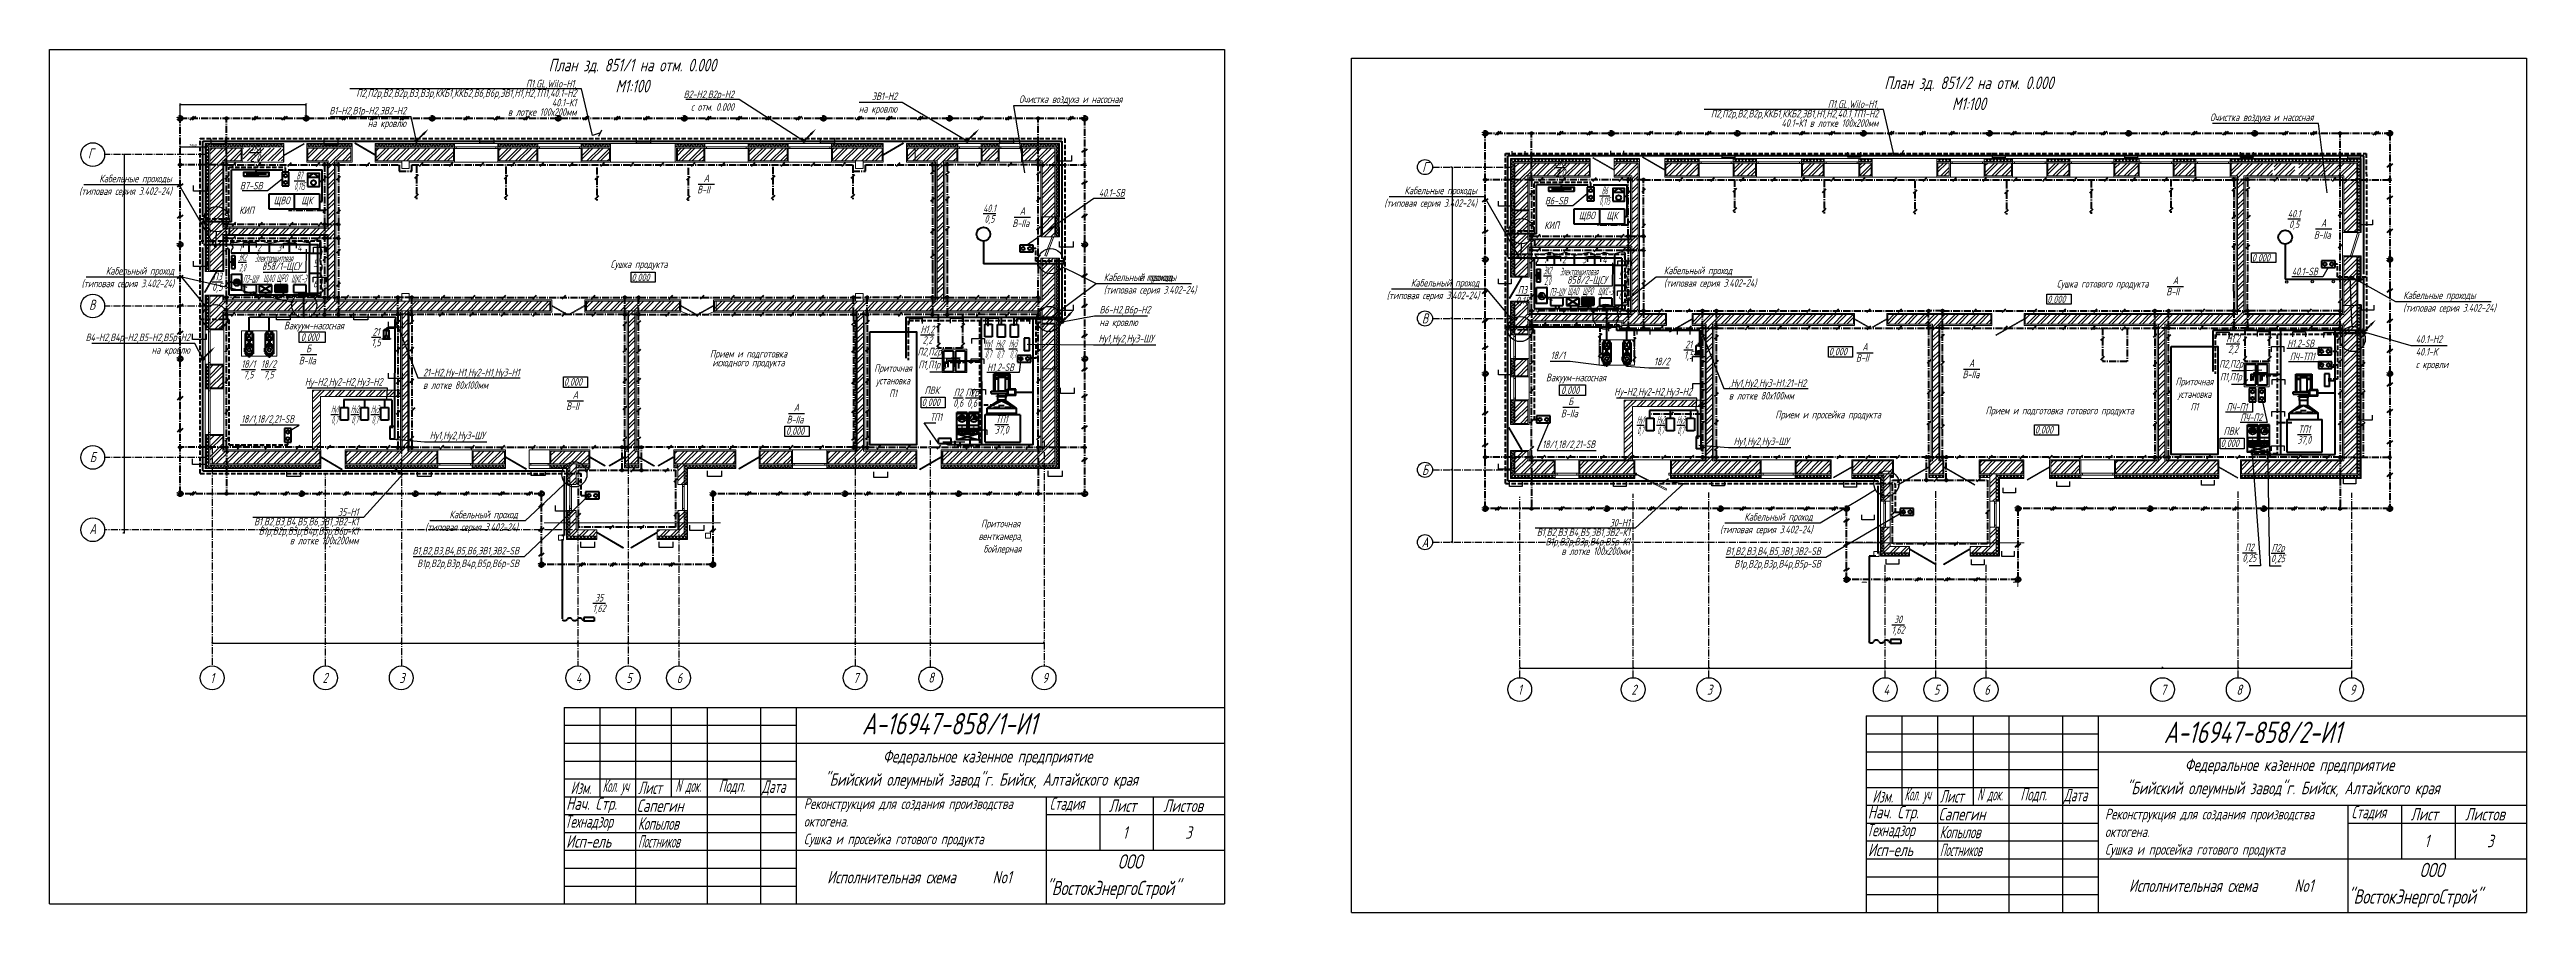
# Model space of a CAD drawing. Header units: millimetres. Extents: x -10490 to 5162, y -5053 to 76.
# Drawn here: x -5554 to -2744, y -1892 to -914 of the extents above; entities that cross this region are included whole.
import ezdxf
from ezdxf import colors
from ezdxf.entities.mleader import LeaderData, LeaderLine
from ezdxf.math import Vec2, Vec3

# ---------------------------------------------------------------- set-up
doc = ezdxf.new("R2010")
doc.units = ezdxf.units.MM
doc.linetypes.add('gost5', pattern=[7, 5, -2, 0])
doc.linetypes.add('gost6', pattern=[12, 8, -1.5, 1, -1.5])
doc.layers.get('Defpoints').update_dxf_attribs({"color": 33})
for name, color, linetype, lineweight in [('Заземление (Вновь)', 6, 'gost6', 50), ('ИИ_ОФОРМЛЕНИЕ_025', 7, 'Continuous', 25), ('КаБель контрольный (Вновь)', 142, 'gost5', 60), ('КаБель силовой (Вновь)', 1, 'Continuous', 60), ('Линия выноска', 137, 'Continuous', 25), ('Осевая', 4, 'gost6', 25), ('Размерная', 4, 'Continuous', 25), ('Рамка толстая', 7, 'Continuous', 60), ('Рамка тонкая', 5, 'Continuous', 25), ('Строительный', 251, 'Continuous', 13), ('Текст', 2, 'Continuous', 25), ('Технологическое', 152, 'Continuous', 18), ('Штампы', 252, 'Continuous', 25), ('Щиты пульты (Вновь)', 5, 'Continuous', 50), ('Эл. аппараты (Вновь)', 93, 'Continuous', 50), ('ЭлектрооБорудование (Вновь)', 160, 'Continuous', 60)]:
    doc.layers.add(name, color=color, linetype=linetype, lineweight=lineweight)
doc.styles.add('gost shx', font='gost.shx', dxfattribs={"oblique": 15})
doc.styles.add('SIMPLEX', font='simplex.shx', dxfattribs={"width": 0.7, "oblique": 15})
doc.styles.get("Standard").update_dxf_attribs({"font": 'arial.ttf'})
doc.styles.add('СИМПЛЕКС', font='simplex.shx', dxfattribs={"width": 0.7, "oblique": 15, "height": 500})
doc.dimstyles.new('ISO-25', dxfattribs={"dimtxt": 3, "dimasz": 2.5, "dimexe": 1.25, "dimexo": 0.625, "dimtad": 1, "dimtxsty": 'gost shx', "dimcen": 2.5, "dimclrt": 2, "dimadec": 0, "dimazin": 0, "dimtfac": 1, "dimtmove": 0, "dimatfit": 3, "dimfxl": 1, "dimarcsym": 0})
pattern_1 = [(45, (-24521.441, 11720.4964), (-5.7787948, 5.7787948), []), (45, (-24517.5884, 11720.4964), (-5.7787948, 5.7787948), [])]
pattern_2 = [(45, (-24521.441, 11720.4964), (-1.92626494, 1.92626494), []), (135, (-24521.441, 11720.4964), (-1.92626494, -1.92626494), [])]
pattern_3 = [(45, (-23099.804, 9069.582), (-5.7787948, 5.7787948), []), (45, (-23095.952, 9069.582), (-5.7787948, 5.7787948), [])]
pattern_4 = [(45, (-23099.8044, 9069.5817), (-1.92626494, 1.92626494), []), (135, (-23099.8044, 9069.5817), (-1.92626494, -1.92626494), [])]

msp = doc.modelspace()

# ---------------------------------------------------------------- texts
at = {"color": 18, "lineweight": -2, "true_color": 0x000000, "style": 'SIMPLEX', "oblique": 15}
for s, height, width, p in [('А-16947-858/1-И1', 24.3, 0.7, (-4631.90465, -1690.40726)), ('А-16947-858/2-И1', 24.3, 0.7, (-3155.07363, -1700.0671)), ('Федеральное казенное предприятие', 14.175, 0.7, (-4608.05854, -1722.18048)), ('Кол. уч', 14.175, 0.4, (-4926.10513, -1755.59298)), ('N', 14.175, 0.5, (-4843.58716, -1755.59298)), ('Подп.', 14.175, 0.6, (-4794.587, -1755.59298)), ('"Бийский олеумный завод"г. Бийск, Алтайского края', 14.175, 0.7, (-4674.5296, -1748.50548)), ('"Бийский олеумный завод"г. Бийск, Алтайского края', 14.175, 0.7, (-3197.69858, -1758.16532)), ('Федеральное казенное предприятие', 14.175, 0.7, (-3131.22752, -1731.84032)), ('Нач. Стр.', 14.175, 0.7, (-4967.49907, -1775.84298)), ('Изм.', 14.175, 0.6, (-4962.4595, -1757.95548)), ('Сапегин', 14.175, 0.7, (-4887.4034, -1778.20548)), ('Лист', 14.175, 0.6, (-4885.7847, -1757.95548)), ('док.', 14.175, 0.5, (-4832.3131, -1755.59298)), ('Дата', 14.175, 0.6, (-4745.3834, -1756.60548)), ('Стадия', 14.175, 0.6, (-4418.95729, -1775.84298)), ('Лист', 14.175, 0.7, (-4351.86532, -1778.20548)), ('Листов', 14.175, 0.7, (-4290.01758, -1778.20548)), ('Изм.', 14.175, 0.6, (-3485.62848, -1767.61532)), ('Кол. уч', 14.175, 0.4, (-3449.2741, -1765.25282)), ('Лист', 14.175, 0.6, (-3408.95367, -1767.61532)), ('N', 14.175, 0.5, (-3366.75613, -1765.25282)), ('док.', 14.175, 0.5, (-3355.48207, -1765.25282)), ('Подп.', 14.175, 0.6, (-3317.75598, -1765.25282)), ('Дата', 14.175, 0.6, (-3268.55237, -1766.26532)), ('Технадзор', 14.175, 0.6, (-4968.84907, -1796.09298)), ('Копылов', 14.175, 0.6, (-4886.22907, -1798.45548)), ('3', 14.175, 0.7, (-4265.17066, -1808.58048)), ('Нач. Стр.', 14.175, 0.7, (-3490.66804, -1785.50282)), ('Технадзор', 14.175, 0.6, (-3492.01804, -1805.75282)), ('Сапегин', 14.175, 0.7, (-3410.57237, -1787.86532)), ('Копылов', 14.175, 0.6, (-3409.39804, -1808.11532)), ('Стадия', 14.175, 0.6, (-2942.12627, -1785.50282)), ('Лист', 14.175, 0.7, (-2875.03429, -1787.86532)), ('Листов', 14.175, 0.7, (-2813.18656, -1787.86532)), ('Исп-ель', 14.175, 0.7, (-4967.49907, -1818.70548)), ('Постников', 14.175, 0.5, (-4885.95907, -1818.70548)), ('ООО', 16.2, 0.7, (-4341.64946, -1842.47512)), ('Исп-ель', 14.175, 0.7, (-3490.66804, -1828.36532)), ('Постников', 14.175, 0.5, (-3409.12804, -1828.36532)), ('3', 14.175, 0.7, (-2788.33963, -1818.24032)), ('Исполнительная схема ', 14.175, 0.7, (-4671.31944, -1859.23448)), ('No1', 14.175, 0.7, (-4483.73694, -1859.23448)), ('"ВостокЭнергоСтрой"', 16.2, 0.7, (-4423.3032, -1872.56083)), ('ООО', 16.2, 0.7, (-2864.81843, -1852.13496)), ('Исполнительная схема ', 14.175, 0.7, (-3194.48841, -1868.89433)), ('No1', 14.175, 0.7, (-3006.90591, -1868.89433)), ('"ВостокЭнергоСтрой"', 16.2, 0.7, (-2946.47217, -1882.22068))]:
    msp.add_text(s, height=height, dxfattribs=dict(at, width=width)).set_placement(p)
at = {"color": 18, "lineweight": 20, "true_color": 0x000000, "style": 'SIMPLEX', "oblique": 15, "width": 0.7}
for p in [(-4336.04566, -1808.58048), (-2859.21463, -1818.24032)]:
    msp.add_text('1', height=14.175, dxfattribs=at).set_placement(p)
at = {"layer": 'ИИ_ОФОРМЛЕНИЕ_025', "lineweight": -2, "char_height": 12, "attachment_point": 1}
for insert in [(-4697.8369, -1762.84113), (-3221.72826, -1774.63969)]:
    msp.add_mtext_dynamic_manual_height_columns('{\\Fsimplex|c204;\\Q15;\\W0.7;\\C2;Реконструкция для создания производства октогена. \\PСушка и просейка готового продукта}', width=276.2589272, gutter_width=12.5, heights=[0], dxfattribs=dict(at, insert=insert))
at = {"layer": 'Текст', "style": 'SIMPLEX', "oblique": 15, "width": 0.7}
for s, height, p in [('А', 8.58, (-4811.51402, -1064.08578)), ('В-II', 8.58, (-4818.87873, -1076.88219)), ('А', 8.58, (-4452.99696, -1101.24531)), ('В-IIа', 8.58, (-4461.25737, -1115.01318)), ('В-IIа', 8.58, (-2984.81746, -1128.40053)), ('А', 8.58, (-2976.55706, -1114.63266)), ('0,000', 8.58, (-3055.16213, -1154.21004)), ('0,000', 8.58, (-4893.40954, -1176.39126)), ('А', 8.58, (-3144.81911, -1179.76669)), ('0,000', 8.58, (-3287.17598, -1201.24925)), ('В-II', 8.58, (-3152.18383, -1192.5631)), ('0,000', 8.58, (-5268.52023, -1244.2237)), ('В-IIа', 8.58, (-5270.69876, -1270.80593)), ('Б', 8.58, (-5262.43835, -1257.03806)), ('0,000', 8.58, (-3535.09131, -1260.6064)), ('В-II', 8.58, (-3504.24471, -1267.82417)), ('А', 8.58, (-3496.88, -1255.02776)), ('0,000', 8.58, (-4970.08109, -1294.95956)), ('В-IIa', 8.58, (-3383.38544, -1286.4478)), ('А', 8.58, (-3376.02073, -1273.65138)), ('В-II', 8.58, (-4967.50023, -1322.48338)), ('А', 8.58, (-4960.13552, -1309.68697)), ('А', 8.58, (-4709.16652, -1323.87063)), ('0,000', 8.58, (-4564.16855, -1318.15339)), ('0,000', 8.58, (-3838.69262, -1304.31424)), ('Б', 8.58, (-3830.6454, -1316.93395)), ('0,000', 8.58, (-4717.97382, -1350.66257)), ('В-IIа', 8.58, (-4717.42692, -1337.63849)), ('В-IIа', 8.58, (-3838.9058, -1330.70182)), ('0,000', 8.58, (-3301.30972, -1349.27305)), ('0,000', 8.58, (-3090.50279, -1364.48056)), ('1', 11.44, (-5371.14329, -1632.09761)), ('3', 11.44, (-5156.64329, -1632.09761)), ('4', 11.44, (-4956.44329, -1632.09761)), ('5', 11.44, (-4899.24329, -1632.09761)), ('6', 11.44, (-4842.04329, -1632.09761)), ('7', 11.44, (-4641.84329, -1632.09761)), ('9', 11.44, (-4427.34329, -1632.09761)), ('1', 11.44, (-3887.75816, -1645.37303)), ('2', 11.44, (-3759.05816, -1645.37303)), ('3', 11.44, (-3673.25816, -1645.37303)), ('4', 11.44, (-3473.05816, -1645.37303)), ('5', 11.44, (-3415.85816, -1645.37303)), ('6', 11.44, (-3358.65816, -1645.37303)), ('7', 11.44, (-3158.45816, -1645.37303)), ('8', 11.44, (-3072.65816, -1645.37303)), ('9', 11.44, (-2943.95816, -1645.37303))]:
    msp.add_text(s, height=height, dxfattribs=at).set_placement(p)
at = {"layer": 'Текст', "attachment_point": 5, "style": 'SIMPLEX'}
for s, insert, char_height, width in [('План зд. 851/1 на отм. 0.000\\PМ1:100', (-4892.3681, -943.37848), 14.3, 968.968), ('План зд. 851/2 на отм. 0.000\\PМ1:100', (-3376.11156, -963.50095), 14.3, 968.968), ('\\A1;\\SЭК1/2,0;', (-5320.12295, -1030.69721), 8.58, 16.1612605), ('\\A1;\\SЭК1/2,0;', (-3839.50977, -1047.65936), 8.58, 16.1612605), ('\\A1;{\\W0.4;\\SВ7/0,115;}', (-5269.96986, -1062.62773), 8.58, 16.1612605), ('Г', (-3993.16244, -1047.10985), 11.44, 168.74), ('КИП', (-5330.0911, -1096.17173), 8.58, 51.194), ('{\\W0.6;ЩВО}', (-5290.1941, -1086.11977), 8.58, 28.6), ('{\\W0.6;ЩК}', (-5261.5941, -1086.11977), 8.58, 28.6), ('\\A1;{\\W0.6;\\S40.1/0,5;}', (-4487.23886, -1099.89177), 8.58, 16.1612605), ('\\A1;{\\W0.4;\\SВ6/0,115;}', (-3789.35668, -1079.58989), 8.58, 16.1612605), ('\\A1;{\\W0.6;\\S40.1/0,5;}', (-3007.13513, -1105.93249), 8.58, 16.1612605), ('КИП', (-3849.47792, -1113.13389), 8.58, 51.194), ('{\\W0.6;ЩВО}', (-3809.58092, -1103.08193), 8.58, 28.6), ('{\\W0.6;ЩК}', (-3780.98092, -1103.08193), 8.58, 28.6), ('\\A1;{\\W0.4;\\SЭК2/2,0;}', (-5334.84653, -1155.08333), 8.58, 16.1612605), ('{\\W0.6;1}', (-5337.41832, -1138.32769), 8.58, 20.0884384), ('{\\W0.6;2}', (-5315.9341, -1138.32769), 8.58, 22.88), ('{\\W0.4;Электрощитовая}', (-5299.05629, -1151.51396), 8.58, 88.7284384), ('{\\W0.6;3}', (-5293.0541, -1138.32769), 8.58, 22.88), ('{\\W0.6;4}', (-5270.1741, -1138.32769), 8.58, 22.88), ('{\\W0.6;5}', (-5252.09247, -1156.27369), 8.58, 13.2832681), ('{\\W0.6;1}', (-3856.80514, -1151.85785), 8.58, 20.0884384), ('{\\W0.6;2}', (-3835.32092, -1151.85785), 8.58, 22.88), ('{\\W0.6;3}', (-3812.44092, -1151.85785), 8.58, 22.88), ('{\\W0.6;4}', (-3789.56092, -1151.85785), 8.58, 22.88), ('\\A1;\\SП3/0,5;', (-5363.22013, -1177.12854), 8.58, 16.1612605), ('{\\W0.4;ЩАО}', (-5304.89637, -1174.45999), 8.58, 88.7284384), ('{\\W0.4;ЩРО}', (-5289.99673, -1174.19328), 8.58, 88.7284384), ('{\\W0.4;ЩКС-Э}', (-5270.68614, -1174.63603), 8.58, 88.7284384), ('{\\W0.6;6}', (-5252.09247, -1179.15369), 8.58, 13.2832681), ('Сушка продукта', (-4884.71524, -1158.37662), 8.58, 200.2), ('\\A1;{\\W0.4;\\SЭК2/2,0;}', (-3854.23335, -1170.32949), 8.58, 16.1612605), ('{\\W0.4;Электрощитовая}', (-3818.44311, -1166.76012), 8.58, 88.7284384), ('{\\W0.6;5}', (-3771.47928, -1169.80385), 8.58, 13.2832681), ('Сушка готового продукта', (-3224.29094, -1180.56396), 8.58, 247.39), ('\\A1;\\SП3/0,18;', (-3882.60695, -1192.3747), 8.58, 16.1612605), ('{\\W0.4;ЩАО}', (-3825.4532, -1189.09352), 8.58, 88.7284384), ('{\\W0.4;ЩРО}', (-3808.56221, -1188.85891), 8.58, 88.7284384), ('{\\W0.4;ЩКС-Э}', (-3788.41654, -1189.122), 8.58, 88.7284384), ('{\\W0.6;6}', (-3771.47928, -1192.68385), 8.58, 13.2832681), ('Вакуум-насосная', (-5253.57191, -1227.92209), 8.58, 200.2), ('\\A1;\\S21/1,5;', (-5183.09018, -1239.87824), 8.58, 16.1612605), ('\\A1;{\\W0.6;\\SН1,2/2,2;}', (-4557.6618, -1237.18926), 8.58, 16.1612605), ('В', (-3993.16244, -1218.70985), 11.44, 168.74), ('Прием и подготовка ', (-4760.57954, -1259.89387), 8.58, 249.392), ('\\A1;{\\W0.4;\\SНу1/0,7;}', (-4488.6939, -1253.07568), 8.58, 16.1612605), ('\\A1;{\\W0.4;\\SНу2/0,7;}', (-4475.3412, -1253.27503), 8.58, 16.1612605), ('\\A1;{\\W0.4;\\SНу3/0,7;}', (-4460.51899, -1253.04212), 8.58, 16.1612605), ('\\A1;\\S21/1,5;', (-3694.07525, -1254.2078), 8.58, 16.1612605), ('\\A1;{\\W0.6;\\SН1,2/2,2;}', (-3076.39318, -1247.49506), 8.58, 16.1612605), ('\\A1;{\\W0.6;\\S18\\/1/7,5;}', (-5327.94203, -1276.41081), 8.58, 16.1612605), ('\\A1;{\\W0.6;\\S18\\/2/7,5;}', (-5305.06203, -1276.41081), 8.58, 16.1612605), ('исходного продукта', (-4760.57954, -1269.89978), 8.58, 249.392), ('Вакуум-насосная', (-3821.86176, -1286.83592), 8.58, 247.39), ('\\A1;{\\W0.4;\\SНу1/0,7;}', (-5230.06404, -1327.53224), 8.58, 16.1612605), ('\\A1;{\\W0.4;\\SНу2/0,7;}', (-5207.18404, -1327.53224), 8.58, 16.1612605), ('\\A1;{\\W0.4;\\SНу3/0,7;}', (-5184.30404, -1327.53224), 8.58, 16.1612605), ('ПВК', (-4552.57933, -1300.17807), 8.58, 247.39), ('\\A1;{\\W0.6;\\SП2/0,6;}', (-4522.63625, -1308.63429), 8.58, 16.1612605), ('\\A1;{\\W0.6;\\SП2р/0,6;}', (-4507.01686, -1308.63429), 8.58, 16.1612605), ('Прием и подготовка готового продукта', (-3273.08049, -1324.29123), 8.58, 247.39), ('\\A1;{\\W0.6;\\SТП1/37,0;}', (-4473.32512, -1338.93829), 8.58, 16.1612605), ('\\A1;{\\W0.4;\\SНу1/0,7;}', (-3748.69572, -1339.57493), 8.58, 16.1612605), ('\\A1;{\\W0.4;\\SНу2/0,7;}', (-3725.81572, -1339.57493), 8.58, 16.1612605), ('\\A1;{\\W0.4;\\SНу3/0,7;}', (-3702.93572, -1339.57493), 8.58, 16.1612605), ('Прием и просейка продукта', (-3535.83982, -1328.86876), 8.58, 247.39), ('ПВК', (-3078.91357, -1346.50524), 8.58, 247.39), ('\\A1;{\\W0.6;\\SТП1/37,0;}', (-2995.58057, -1350.35239), 8.58, 16.1612605), ('Б', (-3993.16244, -1390.30985), 11.44, 168.74), ('А', (-3993.16244, -1472.39185), 11.44, 168.74), ('\\A1;{\\W0.6;\\SП2/0,25;}', (-3057.96011, -1484.31371), 8.58, 16.1612605), ('\\A1;{\\W0.6;\\SП2р/0,25;}', (-3025.43316, -1484.75322), 8.58, 16.1612605), ('\\A1;{\\W0.6;\\S35/1,62;}', (-4930.07908, -1541.36758), 8.58, 16.1612605), ('\\A1;{\\W0.6;\\S30/1,62;}', (-3456.45646, -1565.92684), 8.58, 16.1612605), ('2', (-5240.9893, -1626.21395), 11.44, 17.9267957), ('8', (-4553.49287, -1625.85641), 11.44, 168.74)]:
    msp.add_mtext(s, dxfattribs=dict(at, insert=insert, char_height=char_height, width=width))
at = {"layer": 'Текст', "style": 'SIMPLEX'}
for s, insert, char_height, attachment_point in [('Г', (-5509.94007, -1025.89798), 11.44, 1), ('B', (-5508.64144, -1197.49798), 11.44, 1), ('{\\W0.6; \\PП2,П2р}', (-4555.3468, -1250.31269), 8.58, 5), ('{\\W0.6;Приточная\\Pустановка \\PП1}', (-4596.61771, -1289.2494), 8.58, 5), ('{\\W0.6; \\PП1,П1р}', (-4555.63539, -1264.94171), 8.58, 5), ('{\\W0.6;Приточная\\Pустановка \\PП1}', (-3120.29453, -1304.49556), 8.58, 5), ('{\\W0.6; \\PП2,П2р}', (-3078.72591, -1264.13657), 8.58, 5), ('{\\W0.6; \\PП1,П1р}', (-3079.0145, -1278.76559), 8.58, 5), ('{\\W0.6; \\PТП1}', (-4547.81616, -1323.35605), 8.58, 5), ('Б', (-5507.87382, -1370.16375), 11.44, 1), ('А', (-5508.32921, -1451.61039), 11.44, 1), ('Приточная \\Pвенткамера,\\P бойлерная', (-4474.63984, -1466.74851), 8.58, 5)]:
    msp.add_mtext(s, dxfattribs=dict(at, insert=insert, char_height=char_height, attachment_point=attachment_point))

# ---------------------------------------------------------------- blocks, each defined once
blk = doc.blocks.new('_ArchTick')
at = {"color": 0, "linetype": 'ByBlock', "const_width": 0.15}
blk.add_lwpolyline([(-0.5, -0.5), (0.5, 0.5)], dxfattribs=at)
blk = doc.blocks.new('*D693')
at = {"layer": 'Defpoints', "color": 0, "lineweight": 30, "transparency": 16777216}
for p in [(-5369, -1586.8), (-5240.5, -1586.8), (-5240.5, -1586.8)]:
    blk.add_point(p, dxfattribs=at)
at = {"layer": 'Размерная', "color": 0, "lineweight": -2, "transparency": 16777216}
for p, q in [((-5369, -1586.2), (-5369, -1585.6)), ((-5369, -1586.8), (-5240.5, -1586.8)), ((-5240.5, -1586.2), (-5240.5, -1585.6))]:
    blk.add_line(p, q, dxfattribs=at)
at = {"layer": 'Размерная', "color": 0, "lineweight": -2, "transparency": 16777216, "xscale": 2.5, "yscale": 2.5, "zscale": 2.5, "rotation": 180}
blk.add_blockref('_ArchTick', (-5369, -1586.8), dxfattribs=at)
at = {"layer": 'Размерная', "color": 0, "lineweight": -2, "transparency": 16777216, "xscale": 2.5, "yscale": 2.5, "zscale": 2.5}
blk.add_blockref('_ArchTick', (-5240.5, -1586.8), dxfattribs=at)
blk = doc.blocks.new('*D694')
at = {"layer": 'Defpoints', "color": 0, "lineweight": 30, "transparency": 16777216}
for p in [(-5240.3, -1586.7), (-5154.4, -1586.7), (-5154.4, -1586.7)]:
    blk.add_point(p, dxfattribs=at)
at = {"layer": 'Размерная', "color": 0, "lineweight": -2, "transparency": 16777216}
for p, q in [((-5240.3, -1586), (-5240.3, -1585.4)), ((-5240.3, -1586.7), (-5154.4, -1586.7)), ((-5154.4, -1586), (-5154.4, -1585.4))]:
    blk.add_line(p, q, dxfattribs=at)
at = {"layer": 'Размерная', "color": 0, "lineweight": -2, "transparency": 16777216, "xscale": 2.5, "yscale": 2.5, "zscale": 2.5, "rotation": 180}
blk.add_blockref('_ArchTick', (-5240.3, -1586.7), dxfattribs=at)
at = {"layer": 'Размерная', "color": 0, "lineweight": -2, "transparency": 16777216, "xscale": 2.5, "yscale": 2.5, "zscale": 2.5}
blk.add_blockref('_ArchTick', (-5154.4, -1586.7), dxfattribs=at)
blk = doc.blocks.new('*D695')
at = {"layer": 'Defpoints', "color": 0, "lineweight": 30, "transparency": 16777216}
for p in [(-5154.4, -1586.7), (-4954.2, -1586.7), (-4954.2, -1586.7)]:
    blk.add_point(p, dxfattribs=at)
at = {"layer": 'Размерная', "color": 0, "lineweight": -2, "transparency": 16777216}
for p, q in [((-5154.4, -1586.7), (-4954.2, -1586.7)), ((-5154.4, -1587.3), (-5154.4, -1587.9)), ((-4954.2, -1586), (-4954.2, -1585.4))]:
    blk.add_line(p, q, dxfattribs=at)
at = {"layer": 'Размерная', "color": 0, "lineweight": -2, "transparency": 16777216, "xscale": 2.5, "yscale": 2.5, "zscale": 2.5, "rotation": 180}
blk.add_blockref('_ArchTick', (-5154.4, -1586.7), dxfattribs=at)
at = {"layer": 'Размерная', "color": 0, "lineweight": -2, "transparency": 16777216, "xscale": 2.5, "yscale": 2.5, "zscale": 2.5}
blk.add_blockref('_ArchTick', (-4954.2, -1586.7), dxfattribs=at)
blk = doc.blocks.new('*D696')
at = {"layer": 'Defpoints', "color": 0, "lineweight": 30, "transparency": 16777216}
for p in [(-4954.2, -1586.7), (-4897, -1586.7), (-4897, -1586.7)]:
    blk.add_point(p, dxfattribs=at)
at = {"layer": 'Размерная', "color": 0, "lineweight": -2, "transparency": 16777216}
for p, q in [((-4954.2, -1586), (-4954.2, -1585.4)), ((-4954.2, -1586.7), (-4897, -1586.7)), ((-4897, -1586), (-4897, -1585.4))]:
    blk.add_line(p, q, dxfattribs=at)
at = {"layer": 'Размерная', "color": 0, "lineweight": -2, "transparency": 16777216, "xscale": 2.5, "yscale": 2.5, "zscale": 2.5, "rotation": 180}
blk.add_blockref('_ArchTick', (-4954.2, -1586.7), dxfattribs=at)
at = {"layer": 'Размерная', "color": 0, "lineweight": -2, "transparency": 16777216, "xscale": 2.5, "yscale": 2.5, "zscale": 2.5}
blk.add_blockref('_ArchTick', (-4897, -1586.7), dxfattribs=at)
blk = doc.blocks.new('*D697')
at = {"layer": 'Defpoints', "color": 0, "lineweight": 30, "transparency": 16777216}
for p in [(-4897, -1586.7), (-4839.8, -1586.7), (-4839.8, -1586.7)]:
    blk.add_point(p, dxfattribs=at)
at = {"layer": 'Размерная', "color": 0, "lineweight": -2, "transparency": 16777216}
for p, q in [((-4897, -1586), (-4897, -1585.4)), ((-4897, -1586.7), (-4839.8, -1586.7)), ((-4839.8, -1586), (-4839.8, -1585.4))]:
    blk.add_line(p, q, dxfattribs=at)
at = {"layer": 'Размерная', "color": 0, "lineweight": -2, "transparency": 16777216, "xscale": 2.5, "yscale": 2.5, "zscale": 2.5, "rotation": 180}
blk.add_blockref('_ArchTick', (-4897, -1586.7), dxfattribs=at)
at = {"layer": 'Размерная', "color": 0, "lineweight": -2, "transparency": 16777216, "xscale": 2.5, "yscale": 2.5, "zscale": 2.5}
blk.add_blockref('_ArchTick', (-4839.8, -1586.7), dxfattribs=at)
blk = doc.blocks.new('*D698')
at = {"layer": 'Defpoints', "color": 0, "lineweight": 30, "transparency": 16777216}
for p in [(-4839.8, -1586.7), (-4639.6, -1586.7), (-4639.6, -1586.7)]:
    blk.add_point(p, dxfattribs=at)
at = {"layer": 'Размерная', "color": 0, "lineweight": -2, "transparency": 16777216}
for p, q in [((-4839.8, -1586.7), (-4639.6, -1586.7)), ((-4839.8, -1587.3), (-4839.8, -1587.9)), ((-4639.6, -1586), (-4639.6, -1585.4))]:
    blk.add_line(p, q, dxfattribs=at)
at = {"layer": 'Размерная', "color": 0, "lineweight": -2, "transparency": 16777216, "xscale": 2.5, "yscale": 2.5, "zscale": 2.5, "rotation": 180}
blk.add_blockref('_ArchTick', (-4839.8, -1586.7), dxfattribs=at)
at = {"layer": 'Размерная', "color": 0, "lineweight": -2, "transparency": 16777216, "xscale": 2.5, "yscale": 2.5, "zscale": 2.5}
blk.add_blockref('_ArchTick', (-4639.6, -1586.7), dxfattribs=at)
blk = doc.blocks.new('*D699')
at = {"layer": 'Defpoints', "color": 0, "lineweight": 30, "transparency": 16777216}
for p in [(-4639.6, -1586.7), (-4553.9, -1586.7), (-4553.9, -1586.7)]:
    blk.add_point(p, dxfattribs=at)
at = {"layer": 'Размерная', "color": 0, "lineweight": -2, "transparency": 16777216}
for p, q in [((-4639.6, -1586), (-4639.6, -1585.4)), ((-4639.6, -1586.7), (-4553.9, -1586.7)), ((-4553.9, -1586), (-4553.9, -1585.4))]:
    blk.add_line(p, q, dxfattribs=at)
at = {"layer": 'Размерная', "color": 0, "lineweight": -2, "transparency": 16777216, "xscale": 2.5, "yscale": 2.5, "zscale": 2.5, "rotation": 180}
blk.add_blockref('_ArchTick', (-4639.6, -1586.7), dxfattribs=at)
at = {"layer": 'Размерная', "color": 0, "lineweight": -2, "transparency": 16777216, "xscale": 2.5, "yscale": 2.5, "zscale": 2.5}
blk.add_blockref('_ArchTick', (-4553.9, -1586.7), dxfattribs=at)
blk = doc.blocks.new('*D700')
at = {"layer": 'Defpoints', "color": 0, "lineweight": 30, "transparency": 16777216}
for p in [(-4553.9, -1586.7), (-4425.4, -1586.7), (-4425.4, -1586.7)]:
    blk.add_point(p, dxfattribs=at)
at = {"layer": 'Размерная', "color": 0, "lineweight": -2, "transparency": 16777216}
for p, q in [((-4553.9, -1586), (-4553.9, -1585.4)), ((-4553.9, -1586.7), (-4425.4, -1586.7)), ((-4425.4, -1586), (-4425.4, -1585.4))]:
    blk.add_line(p, q, dxfattribs=at)
at = {"layer": 'Размерная', "color": 0, "lineweight": -2, "transparency": 16777216, "xscale": 2.5, "yscale": 2.5, "zscale": 2.5, "rotation": 180}
blk.add_blockref('_ArchTick', (-4553.9, -1586.7), dxfattribs=at)
at = {"layer": 'Размерная', "color": 0, "lineweight": -2, "transparency": 16777216, "xscale": 2.5, "yscale": 2.5, "zscale": 2.5}
blk.add_blockref('_ArchTick', (-4425.4, -1586.7), dxfattribs=at)
blk = doc.blocks.new('*D703')
at = {"layer": 'Defpoints', "color": 0, "lineweight": 30, "transparency": 16777216}
for p in [(-5469, -1033), (-5469, -1204.6), (-5469, -1204.6)]:
    blk.add_point(p, dxfattribs=at)
at = {"layer": 'Размерная', "color": 0, "lineweight": -2, "transparency": 16777216}
for p, q in [((-5469.6, -1033), (-5470.2, -1033)), ((-5469, -1033), (-5469, -1204.6)), ((-5469.6, -1204.6), (-5470.2, -1204.6))]:
    blk.add_line(p, q, dxfattribs=at)
at = {"layer": 'Размерная', "color": 0, "lineweight": -2, "transparency": 16777216, "xscale": 2.5, "yscale": 2.5, "zscale": 2.5}
for p, rotation in [((-5469, -1033), 90), ((-5469, -1204.6), 270)]:
    blk.add_blockref('_ArchTick', p, dxfattribs=dict(at, rotation=rotation))
blk = doc.blocks.new('*D701')
at = {"layer": 'Defpoints', "color": 0, "lineweight": 30, "transparency": 16777216}
for p in [(-5469, -1204.6), (-5469, -1376.2), (-5469, -1376.2)]:
    blk.add_point(p, dxfattribs=at)
at = {"layer": 'Размерная', "color": 0, "lineweight": -2, "transparency": 16777216}
for p, q in [((-5469.6, -1204.6), (-5470.2, -1204.6)), ((-5469, -1204.6), (-5469, -1376.2)), ((-5469.6, -1376.2), (-5470.2, -1376.2))]:
    blk.add_line(p, q, dxfattribs=at)
at = {"layer": 'Размерная', "color": 0, "lineweight": -2, "transparency": 16777216, "xscale": 2.5, "yscale": 2.5, "zscale": 2.5}
for p, rotation in [((-5469, -1204.6), 90), ((-5469, -1376.2), 270)]:
    blk.add_blockref('_ArchTick', p, dxfattribs=dict(at, rotation=rotation))
blk = doc.blocks.new('*D702')
at = {"layer": 'Defpoints', "color": 0, "lineweight": 30, "transparency": 16777216}
for p in [(-5469, -1376.2), (-5469, -1462), (-5469, -1462)]:
    blk.add_point(p, dxfattribs=at)
at = {"layer": 'Размерная', "color": 0, "lineweight": -2, "transparency": 16777216}
for p, q in [((-5469.6, -1376.2), (-5470.2, -1376.2)), ((-5469, -1376.2), (-5469, -1462)), ((-5469.6, -1462), (-5470.2, -1462))]:
    blk.add_line(p, q, dxfattribs=at)
at = {"layer": 'Размерная', "color": 0, "lineweight": -2, "transparency": 16777216, "xscale": 2.5, "yscale": 2.5, "zscale": 2.5}
for p, rotation in [((-5469, -1376.2), 90), ((-5469, -1462), 270)]:
    blk.add_blockref('_ArchTick', p, dxfattribs=dict(at, rotation=rotation))
blk = doc.blocks.new('_None')
blk = doc.blocks.new('A$C629C7F59')
at = {"layer": 'Эл. аппараты (Вновь)'}
for p, q in [((0, 8), (0, 0)), ((4, 8), (0, 8)), ((0, 0), (4, 0)), ((4, 0), (4, 8))]:
    blk.add_line(p, q, dxfattribs=at)
for centre in [(2, 6), (2, 2)]:
    blk.add_circle(centre, 1, dxfattribs=at)
blk = doc.blocks.new('_Oblique')
at = {"color": 0, "linetype": 'ByBlock', "lineweight": -2}
blk.add_line((-0.5, -0.5), (0.5, 0.5), dxfattribs=at)
blk = doc.blocks.new('_DotBlank')
at = {"color": 0, "linetype": 'ByBlock', "lineweight": -2}
blk.add_line((-0.5, 0), (-1, 0), dxfattribs=at)
blk.add_circle((0, 0), 0.5, dxfattribs=at)
blk = doc.blocks.new('*D704')
at = {"layer": 'Defpoints', "color": 0, "lineweight": 30, "transparency": 16777216}
for p in [(-5262.5, -976.2), (-5405.5, -991.8), (-5262.5, -991.8)]:
    blk.add_point(p, dxfattribs=at)
at = {"layer": 'Размерная', "color": 0, "lineweight": -2, "transparency": 16777216}
for p, q in [((-5405.5, -991.2), (-5405.5, -974.9)), ((-5405.5, -976.2), (-5262.5, -976.2)), ((-5262.5, -991.2), (-5262.5, -974.9))]:
    blk.add_line(p, q, dxfattribs=at)
at = {"layer": 'Размерная', "color": 0, "lineweight": -2, "transparency": 16777216, "xscale": 2.5, "yscale": 2.5, "zscale": 2.5, "rotation": 180}
blk.add_blockref('_ArchTick', (-5405.5, -976.2), dxfattribs=at)
at = {"layer": 'Размерная', "color": 0, "lineweight": -2, "transparency": 16777216, "xscale": 2.5, "yscale": 2.5, "zscale": 2.5}
blk.add_blockref('_ArchTick', (-5262.5, -976.2), dxfattribs=at)
blk = doc.blocks.new('*D705')
at = {"layer": 'Defpoints', "color": 0, "lineweight": 30, "transparency": 16777216}
for p in [(-5405.5, -1024.6), (-5405.5, -1024.6), (-5376.9, -1024.6)]:
    blk.add_point(p, dxfattribs=at)
at = {"layer": 'Размерная', "color": 0, "lineweight": -2, "transparency": 16777216}
for p, q in [((-5405.5, -1024), (-5405.5, -1023.4)), ((-5376.9, -1024.6), (-5405.5, -1024.6)), ((-5376.9, -1024), (-5376.9, -1023.4))]:
    blk.add_line(p, q, dxfattribs=at)
at = {"layer": 'Размерная', "color": 0, "lineweight": -2, "transparency": 16777216, "xscale": 2.5, "yscale": 2.5, "zscale": 2.5, "rotation": 180}
blk.add_blockref('_ArchTick', (-5405.5, -1024.6), dxfattribs=at)
at = {"layer": 'Размерная', "color": 0, "lineweight": -2, "transparency": 16777216, "xscale": 2.5, "yscale": 2.5, "zscale": 2.5}
blk.add_blockref('_ArchTick', (-5376.9, -1024.6), dxfattribs=at)
at = {"layer": 'Размерная', "color": 2, "transparency": 16777216, "insert": (-5391.2, -1022.5), "char_height": 3, "attachment_point": 5, "style": 'gost shx'}
blk.add_mtext('2860', dxfattribs=at)
blk = doc.blocks.new('A$C710D2D3C')
at = {"layer": 'Рамка тонкая'}
for p, q in [((0, 0), (0, 2)), ((0, 2), (5, 2)), ((5, 2), (5, 0))]:
    blk.add_line(p, q, dxfattribs=at)
blk = doc.blocks.new('*D707')
at = {"layer": 'Defpoints', "color": 0, "lineweight": 30, "transparency": 16777216}
for p in [(-3885.7, -1615.1), (-3757.1, -1615.1), (-3757.1, -1615.1)]:
    blk.add_point(p, dxfattribs=at)
at = {"layer": 'Размерная', "color": 0, "lineweight": -2, "transparency": 16777216}
for p, q in [((-3885.7, -1614.4), (-3885.7, -1613.8)), ((-3885.7, -1615.1), (-3757.1, -1615.1)), ((-3757.1, -1614.4), (-3757.1, -1613.8))]:
    blk.add_line(p, q, dxfattribs=at)
at = {"layer": 'Размерная', "color": 0, "lineweight": -2, "transparency": 16777216, "xscale": 2.5, "yscale": 2.5, "zscale": 2.5, "rotation": 180}
blk.add_blockref('_ArchTick', (-3885.7, -1615.1), dxfattribs=at)
at = {"layer": 'Размерная', "color": 0, "lineweight": -2, "transparency": 16777216, "xscale": 2.5, "yscale": 2.5, "zscale": 2.5}
blk.add_blockref('_ArchTick', (-3757.1, -1615.1), dxfattribs=at)
blk = doc.blocks.new('*D708')
at = {"layer": 'Defpoints', "color": 0, "lineweight": 30, "transparency": 16777216}
for p in [(-3757.1, -1615.1), (-3671.2, -1615.1), (-3671.2, -1615.1)]:
    blk.add_point(p, dxfattribs=at)
at = {"layer": 'Размерная', "color": 0, "lineweight": -2, "transparency": 16777216}
for p, q in [((-3757.1, -1614.4), (-3757.1, -1613.8)), ((-3757.1, -1615.1), (-3671.2, -1615.1)), ((-3671.2, -1614.4), (-3671.2, -1613.8))]:
    blk.add_line(p, q, dxfattribs=at)
at = {"layer": 'Размерная', "color": 0, "lineweight": -2, "transparency": 16777216, "xscale": 2.5, "yscale": 2.5, "zscale": 2.5, "rotation": 180}
blk.add_blockref('_ArchTick', (-3757.1, -1615.1), dxfattribs=at)
at = {"layer": 'Размерная', "color": 0, "lineweight": -2, "transparency": 16777216, "xscale": 2.5, "yscale": 2.5, "zscale": 2.5}
blk.add_blockref('_ArchTick', (-3671.2, -1615.1), dxfattribs=at)
blk = doc.blocks.new('*D709')
at = {"layer": 'Defpoints', "color": 0, "lineweight": 30, "transparency": 16777216}
for p in [(-3671.2, -1615.1), (-3471, -1615.1), (-3471, -1615.1)]:
    blk.add_point(p, dxfattribs=at)
at = {"layer": 'Размерная', "color": 0, "lineweight": -2, "transparency": 16777216}
for p, q in [((-3671.2, -1615.1), (-3471, -1615.1)), ((-3671.2, -1615.7), (-3671.2, -1616.3)), ((-3471, -1614.4), (-3471, -1613.8))]:
    blk.add_line(p, q, dxfattribs=at)
at = {"layer": 'Размерная', "color": 0, "lineweight": -2, "transparency": 16777216, "xscale": 2.5, "yscale": 2.5, "zscale": 2.5, "rotation": 180}
blk.add_blockref('_ArchTick', (-3671.2, -1615.1), dxfattribs=at)
at = {"layer": 'Размерная', "color": 0, "lineweight": -2, "transparency": 16777216, "xscale": 2.5, "yscale": 2.5, "zscale": 2.5}
blk.add_blockref('_ArchTick', (-3471, -1615.1), dxfattribs=at)
blk = doc.blocks.new('*D710')
at = {"layer": 'Defpoints', "color": 0, "lineweight": 30, "transparency": 16777216}
for p in [(-3471, -1615.1), (-3413.8, -1615.1), (-3413.8, -1615.1)]:
    blk.add_point(p, dxfattribs=at)
at = {"layer": 'Размерная', "color": 0, "lineweight": -2, "transparency": 16777216}
for p, q in [((-3471, -1614.4), (-3471, -1613.8)), ((-3471, -1615.1), (-3413.8, -1615.1)), ((-3413.8, -1614.4), (-3413.8, -1613.8))]:
    blk.add_line(p, q, dxfattribs=at)
at = {"layer": 'Размерная', "color": 0, "lineweight": -2, "transparency": 16777216, "xscale": 2.5, "yscale": 2.5, "zscale": 2.5, "rotation": 180}
blk.add_blockref('_ArchTick', (-3471, -1615.1), dxfattribs=at)
at = {"layer": 'Размерная', "color": 0, "lineweight": -2, "transparency": 16777216, "xscale": 2.5, "yscale": 2.5, "zscale": 2.5}
blk.add_blockref('_ArchTick', (-3413.8, -1615.1), dxfattribs=at)
blk = doc.blocks.new('*D711')
at = {"layer": 'Defpoints', "color": 0, "lineweight": 30, "transparency": 16777216}
for p in [(-3413.8, -1615.1), (-3356.6, -1615.1), (-3356.6, -1615.1)]:
    blk.add_point(p, dxfattribs=at)
at = {"layer": 'Размерная', "color": 0, "lineweight": -2, "transparency": 16777216}
for p, q in [((-3413.8, -1614.4), (-3413.8, -1613.8)), ((-3413.8, -1615.1), (-3356.6, -1615.1)), ((-3356.6, -1614.4), (-3356.6, -1613.8))]:
    blk.add_line(p, q, dxfattribs=at)
at = {"layer": 'Размерная', "color": 0, "lineweight": -2, "transparency": 16777216, "xscale": 2.5, "yscale": 2.5, "zscale": 2.5, "rotation": 180}
blk.add_blockref('_ArchTick', (-3413.8, -1615.1), dxfattribs=at)
at = {"layer": 'Размерная', "color": 0, "lineweight": -2, "transparency": 16777216, "xscale": 2.5, "yscale": 2.5, "zscale": 2.5}
blk.add_blockref('_ArchTick', (-3356.6, -1615.1), dxfattribs=at)
blk = doc.blocks.new('*D712')
at = {"layer": 'Defpoints', "color": 0, "lineweight": 30, "transparency": 16777216}
for p in [(-3356.6, -1615.1), (-3156.4, -1615.1), (-3156.4, -1615.1)]:
    blk.add_point(p, dxfattribs=at)
at = {"layer": 'Размерная', "color": 0, "lineweight": -2, "transparency": 16777216}
for p, q in [((-3356.6, -1615.1), (-3156.4, -1615.1)), ((-3356.6, -1615.7), (-3356.6, -1616.3)), ((-3156.4, -1614.4), (-3156.4, -1613.8))]:
    blk.add_line(p, q, dxfattribs=at)
at = {"layer": 'Размерная', "color": 0, "lineweight": -2, "transparency": 16777216, "xscale": 2.5, "yscale": 2.5, "zscale": 2.5, "rotation": 180}
blk.add_blockref('_ArchTick', (-3356.6, -1615.1), dxfattribs=at)
at = {"layer": 'Размерная', "color": 0, "lineweight": -2, "transparency": 16777216, "xscale": 2.5, "yscale": 2.5, "zscale": 2.5}
blk.add_blockref('_ArchTick', (-3156.4, -1615.1), dxfattribs=at)
blk = doc.blocks.new('*D713')
at = {"layer": 'Defpoints', "color": 0, "lineweight": 30, "transparency": 16777216}
for p in [(-3156.4, -1615.1), (-3070.7, -1615.1), (-3070.7, -1615.1)]:
    blk.add_point(p, dxfattribs=at)
at = {"layer": 'Размерная', "color": 0, "lineweight": -2, "transparency": 16777216}
for p, q in [((-3156.4, -1614.4), (-3156.4, -1613.8)), ((-3156.4, -1615.1), (-3070.7, -1615.1)), ((-3070.7, -1614.4), (-3070.7, -1613.8))]:
    blk.add_line(p, q, dxfattribs=at)
at = {"layer": 'Размерная', "color": 0, "lineweight": -2, "transparency": 16777216, "xscale": 2.5, "yscale": 2.5, "zscale": 2.5, "rotation": 180}
blk.add_blockref('_ArchTick', (-3156.4, -1615.1), dxfattribs=at)
at = {"layer": 'Размерная', "color": 0, "lineweight": -2, "transparency": 16777216, "xscale": 2.5, "yscale": 2.5, "zscale": 2.5}
blk.add_blockref('_ArchTick', (-3070.7, -1615.1), dxfattribs=at)
blk = doc.blocks.new('*D714')
at = {"layer": 'Defpoints', "color": 0, "lineweight": 30, "transparency": 16777216}
for p in [(-3070.7, -1615.1), (-2942.2, -1615.1), (-2942.2, -1615.1)]:
    blk.add_point(p, dxfattribs=at)
at = {"layer": 'Размерная', "color": 0, "lineweight": -2, "transparency": 16777216}
for p, q in [((-3070.7, -1614.4), (-3070.7, -1613.8)), ((-3070.7, -1615.1), (-2942.2, -1615.1)), ((-2942.2, -1614.4), (-2942.2, -1613.8))]:
    blk.add_line(p, q, dxfattribs=at)
at = {"layer": 'Размерная', "color": 0, "lineweight": -2, "transparency": 16777216, "xscale": 2.5, "yscale": 2.5, "zscale": 2.5, "rotation": 180}
blk.add_blockref('_ArchTick', (-3070.7, -1615.1), dxfattribs=at)
at = {"layer": 'Размерная', "color": 0, "lineweight": -2, "transparency": 16777216, "xscale": 2.5, "yscale": 2.5, "zscale": 2.5}
blk.add_blockref('_ArchTick', (-2942.2, -1615.1), dxfattribs=at)
blk = doc.blocks.new('*D715')
at = {"layer": 'Defpoints', "color": 0, "lineweight": 30, "transparency": 16777216}
for p in [(-3962.5, -1047.2), (-3962.5, -1218.8), (-3962.5, -1218.8)]:
    blk.add_point(p, dxfattribs=at)
at = {"layer": 'Размерная', "color": 0, "lineweight": -2, "transparency": 16777216}
for p, q in [((-3963.2, -1047.2), (-3963.8, -1047.2)), ((-3962.5, -1047.2), (-3962.5, -1218.8)), ((-3963.2, -1218.8), (-3963.8, -1218.8))]:
    blk.add_line(p, q, dxfattribs=at)
at = {"layer": 'Размерная', "color": 0, "lineweight": -2, "transparency": 16777216, "xscale": 2.5, "yscale": 2.5, "zscale": 2.5}
for p, rotation in [((-3962.5, -1047.2), 90), ((-3962.5, -1218.8), 270)]:
    blk.add_blockref('_ArchTick', p, dxfattribs=dict(at, rotation=rotation))
blk = doc.blocks.new('*D716')
at = {"layer": 'Defpoints', "color": 0, "lineweight": 30, "transparency": 16777216}
for p in [(-3962.5, -1218.8), (-3962.5, -1390.4), (-3962.5, -1390.4)]:
    blk.add_point(p, dxfattribs=at)
at = {"layer": 'Размерная', "color": 0, "lineweight": -2, "transparency": 16777216}
for p, q in [((-3963.2, -1218.8), (-3963.8, -1218.8)), ((-3962.5, -1218.8), (-3962.5, -1390.4)), ((-3963.2, -1390.4), (-3963.8, -1390.4))]:
    blk.add_line(p, q, dxfattribs=at)
at = {"layer": 'Размерная', "color": 0, "lineweight": -2, "transparency": 16777216, "xscale": 2.5, "yscale": 2.5, "zscale": 2.5}
for p, rotation in [((-3962.5, -1218.8), 90), ((-3962.5, -1390.4), 270)]:
    blk.add_blockref('_ArchTick', p, dxfattribs=dict(at, rotation=rotation))
blk = doc.blocks.new('*D717')
at = {"layer": 'Defpoints', "color": 0, "lineweight": 30, "transparency": 16777216}
for p in [(-3962.5, -1390.4), (-3962.5, -1472.4), (-3962.5, -1472.4)]:
    blk.add_point(p, dxfattribs=at)
at = {"layer": 'Размерная', "color": 0, "lineweight": -2, "transparency": 16777216}
for p, q in [((-3963.2, -1390.4), (-3963.8, -1390.4)), ((-3962.5, -1390.4), (-3962.5, -1472.4)), ((-3963.2, -1472.4), (-3963.8, -1472.4))]:
    blk.add_line(p, q, dxfattribs=at)
at = {"layer": 'Размерная', "color": 0, "lineweight": -2, "transparency": 16777216, "xscale": 2.5, "yscale": 2.5, "zscale": 2.5}
for p, rotation in [((-3962.5, -1390.4), 90), ((-3962.5, -1472.4), 270)]:
    blk.add_blockref('_ArchTick', p, dxfattribs=dict(at, rotation=rotation))

# ---------------------------------------------------------------- dimensions: what is measured, and where the dimension line sits
at = {"layer": 'Размерная'}
for base, p1, p2, override, picture, middle in [((-5262.4521, -976.15979), (-5405.4521, -991.82369), (-5262.4521, -991.82369), {"dimlfac": 100, "dimblk1": 'ArchTick', "dimblk2": 'ArchTick', "dimsah": 1}, '*D704', (-5333.9521, -976.15979)), ((-5240.49547, -1586.83986), (-5369.04688, -1586.83986), (-5240.49547, -1586.83986), {"dimlfac": 100, "dimrnd": 500, "dimblk1": 'ArchTick', "dimblk2": 'ArchTick', "dimsah": 1}, '*D693', (-5304.77117, -1586.83986)), ((-5154.39904, -1586.66253), (-5240.34764, -1586.66253), (-5154.39904, -1586.66253), {"dimlfac": 100, "dimrnd": 500, "dimblk1": 'ArchTick', "dimblk2": 'ArchTick', "dimsah": 1}, '*D694', (-5197.37334, -1586.66253)), ((-4954.19904, -1586.66253), (-5154.39904, -1586.66253), (-4954.19904, -1586.66253), {"dimlfac": 100, "dimrnd": 500, "dimblk1": 'ArchTick', "dimblk2": 'ArchTick', "dimsah": 1}, '*D695', (-5054.29904, -1586.66253)), ((-4896.99904, -1586.66253), (-4954.19904, -1586.66253), (-4896.99904, -1586.66253), {"dimlfac": 100, "dimrnd": 500, "dimblk1": 'ArchTick', "dimblk2": 'ArchTick', "dimsah": 1}, '*D696', (-4925.59904, -1586.66253)), ((-4839.79904, -1586.66253), (-4896.99904, -1586.66253), (-4839.79904, -1586.66253), {"dimlfac": 100, "dimrnd": 500, "dimblk1": 'ArchTick', "dimblk2": 'ArchTick', "dimsah": 1}, '*D697', (-4868.39904, -1586.66253)), ((-4639.59904, -1586.66253), (-4839.79904, -1586.66253), (-4639.59904, -1586.66253), {"dimlfac": 100, "dimrnd": 500, "dimblk1": 'ArchTick', "dimblk2": 'ArchTick', "dimsah": 1}, '*D698', (-4739.69904, -1586.66253)), ((-4553.94764, -1586.66253), (-4639.59904, -1586.66253), (-4553.94764, -1586.66253), {"dimlfac": 100, "dimrnd": 500, "dimblk1": 'ArchTick', "dimblk2": 'ArchTick', "dimsah": 1}, '*D699', (-4596.77334, -1586.66253)), ((-4425.39623, -1586.66253), (-4553.94764, -1586.66253), (-4425.39623, -1586.66253), {"dimlfac": 100, "dimrnd": 500, "dimblk1": 'ArchTick', "dimblk2": 'ArchTick', "dimsah": 1}, '*D700', (-4489.67194, -1586.66253)), ((-3757.11111, -1615.06677), (-3885.66251, -1615.06677), (-3757.11111, -1615.06677), {"dimlfac": 100, "dimrnd": 500, "dimblk1": 'ArchTick', "dimblk2": 'ArchTick', "dimsah": 1}, '*D707', (-3821.38681, -1615.06677)), ((-3671.16251, -1615.06677), (-3757.11111, -1615.06677), (-3671.16251, -1615.06677), {"dimlfac": 100, "dimrnd": 500, "dimblk1": 'ArchTick', "dimblk2": 'ArchTick', "dimsah": 1}, '*D708', (-3714.13681, -1615.06677)), ((-3470.96251, -1615.06677), (-3671.16251, -1615.06677), (-3470.96251, -1615.06677), {"dimlfac": 100, "dimrnd": 500, "dimblk1": 'ArchTick', "dimblk2": 'ArchTick', "dimsah": 1}, '*D709', (-3571.06251, -1615.06677)), ((-3413.76251, -1615.06677), (-3470.96251, -1615.06677), (-3413.76251, -1615.06677), {"dimlfac": 100, "dimrnd": 500, "dimblk1": 'ArchTick', "dimblk2": 'ArchTick', "dimsah": 1}, '*D710', (-3442.36251, -1615.06677)), ((-3356.56251, -1615.06677), (-3413.76251, -1615.06677), (-3356.56251, -1615.06677), {"dimlfac": 100, "dimrnd": 500, "dimblk1": 'ArchTick', "dimblk2": 'ArchTick', "dimsah": 1}, '*D711', (-3385.16251, -1615.06677)), ((-3156.36251, -1615.06677), (-3356.56251, -1615.06677), (-3156.36251, -1615.06677), {"dimlfac": 100, "dimrnd": 500, "dimblk1": 'ArchTick', "dimblk2": 'ArchTick', "dimsah": 1}, '*D712', (-3256.46251, -1615.06677)), ((-3070.71111, -1615.06677), (-3156.36251, -1615.06677), (-3070.71111, -1615.06677), {"dimlfac": 100, "dimrnd": 500, "dimblk1": 'ArchTick', "dimblk2": 'ArchTick', "dimsah": 1}, '*D713', (-3113.53681, -1615.06677)), ((-2942.1597, -1615.06677), (-3070.71111, -1615.06677), (-2942.1597, -1615.06677), {"dimlfac": 100, "dimrnd": 500, "dimblk1": 'ArchTick', "dimblk2": 'ArchTick', "dimsah": 1}, '*D714', (-3006.4354, -1615.06677))]:
    dim = msp.add_linear_dim(base=base, p1=p1, p2=p2, text=' ', dimstyle='ISO-25', override=override, dxfattribs=at)
    dim.commit()
    dim.dimension.update_dxf_attribs({"geometry": picture, "text_midpoint": middle})
for base, p1, p2, picture, middle in [((-5468.97668, -1204.6066), (-5468.97668, -1033.0066), (-5468.97668, -1204.6066), '*D703', (-5468.97668, -1118.8066)), ((-3962.54984, -1218.77149), (-3962.54984, -1047.17149), (-3962.54984, -1218.77149), '*D715', (-3962.54984, -1132.97149)), ((-5468.97668, -1376.2066), (-5468.97668, -1204.6066), (-5468.97668, -1376.2066), '*D701', (-5468.97668, -1290.4066)), ((-3962.54984, -1390.37149), (-3962.54984, -1218.77149), (-3962.54984, -1390.37149), '*D716', (-3962.54984, -1304.57149)), ((-5468.97668, -1462.0066), (-5468.97668, -1376.2066), (-5468.97668, -1462.0066), '*D702', (-5468.97668, -1419.1066)), ((-3962.54984, -1472.39185), (-3962.54984, -1390.37149), (-3962.54984, -1472.39185), '*D717', (-3962.54984, -1431.38167))]:
    dim = msp.add_linear_dim(base=base, p1=p1, p2=p2, angle=90, text=' ', dimstyle='ISO-25', override={"dimlfac": 100, "dimrnd": 500, "dimblk1": 'ArchTick', "dimblk2": 'ArchTick', "dimsah": 1}, dxfattribs=at)
    dim.commit()
    dim.dimension.update_dxf_attribs({"geometry": picture, "text_midpoint": middle})
dim = msp.add_linear_dim(base=(-5405.4521, -1024.63772), p1=(-5376.8521, -1024.63772), p2=(-5405.4521, -1024.63772), dimstyle='ISO-25', override={"dimlfac": 100, "dimblk1": 'ArchTick', "dimblk2": 'ArchTick', "dimsah": 1}, dxfattribs=at)
dim.commit()
dim.dimension.update_dxf_attribs({"geometry": '*D705', "text_midpoint": (-5391.1521, -1022.51272)})

# ---------------------------------------------------------------- hatches: boundary and pattern name
at = {"layer": 'Заземление (Вновь)'}
for points in [[(-5404.0221, -991.82369, 1), (-5406.8821, -991.82369, 1)], [(-5261.0221, -991.82369, 1), (-5263.8821, -991.82369, 1)], [(-5118.0221, -991.82369, 1), (-5120.8821, -991.82369, 1)], [(-4975.0221, -991.82369, 1), (-4977.8821, -991.82369, 1)], [(-4832.0221, -991.82369, 1), (-4834.8821, -991.82369, 1)], [(-4674.1501, -991.82369, 1), (-4677.0101, -991.82369, 1)], [(-4531.1501, -991.82369, 1), (-4534.0101, -991.82369, 1)], [(-4377.8541, -991.82369, 1), (-4380.7141, -991.82369, 1)], [(-3923.40892, -1008.78585, 1), (-3926.26892, -1008.78585, 1)], [(-3780.40892, -1008.78585, 1), (-3783.26892, -1008.78585, 1)], [(-3637.40892, -1008.78585, 1), (-3640.26892, -1008.78585, 1)], [(-3494.40892, -1008.78585, 1), (-3497.26892, -1008.78585, 1)], [(-3351.40892, -1008.78585, 1), (-3354.26892, -1008.78585, 1)], [(-3193.53692, -1008.78585, 1), (-3196.39692, -1008.78585, 1)], [(-3050.53692, -1008.78585, 1), (-3053.39692, -1008.78585, 1)], [(-2897.24092, -1008.78585, 1), (-2900.10092, -1008.78585, 1)], [(-5404.0221, -1134.82369, 1), (-5406.8821, -1134.82369, 1)], [(-4377.8541, -1134.82369, 1), (-4380.7141, -1134.82369, 1)], [(-3923.40892, -1151.78585, 1), (-3926.26892, -1151.78585, 1)], [(-2897.24092, -1151.78585, 1), (-2900.10092, -1151.78585, 1)], [(-5404.0221, -1264.38169, 1), (-5406.8821, -1264.38169, 1)], [(-4377.8541, -1264.38169, 1), (-4380.7141, -1264.38169, 1)], [(-3923.40892, -1281.34385, 1), (-3926.26892, -1281.34385, 1)], [(-2897.24092, -1281.34385, 1), (-2900.10092, -1281.34385, 1)], [(-5404.0221, -1417.39169, 1), (-5406.8821, -1417.39169, 1)], [(-5266.1701, -1417.39169, 1), (-5269.0301, -1417.39169, 1)], [(-5137.1841, -1417.39169, 1), (-5140.0441, -1417.39169, 1)], [(-4994.1841, -1417.39169, 1), (-4997.0441, -1417.39169, 1)], [(-4799.7041, -1417.39169, 1), (-4802.5641, -1417.39169, 1)], [(-4649.8401, -1417.39169, 1), (-4652.7001, -1417.39169, 1)], [(-4520.8541, -1417.39169, 1), (-4523.7141, -1417.39169, 1)], [(-4377.8541, -1417.39169, 1), (-4380.7141, -1417.39169, 1)], [(-3923.40892, -1434.35385, 1), (-3926.26892, -1434.35385, 1)], [(-3785.55692, -1434.35385, 1), (-3788.41692, -1434.35385, 1)], [(-3656.57092, -1434.35385, 1), (-3659.43092, -1434.35385, 1)], [(-3513.57092, -1434.35385, 1), (-3516.43092, -1434.35385, 1)], [(-3319.09092, -1434.35385, 1), (-3321.95092, -1434.35385, 1)], [(-3169.22692, -1434.35385, 1), (-3172.08692, -1434.35385, 1)], [(-3040.24092, -1434.35385, 1), (-3043.10092, -1434.35385, 1)], [(-2897.24092, -1434.35385, 1), (-2900.10092, -1434.35385, 1)], [(-4994.1841, -1497.75769, 1), (-4997.0441, -1497.75769, 1)], [(-4799.7041, -1497.75769, 1), (-4802.5641, -1497.75769, 1)], [(-3513.57092, -1514.71985, 1), (-3516.43092, -1514.71985, 1)], [(-3319.09092, -1514.71985, 1), (-3321.95092, -1514.71985, 1)]]:
    msp.add_hatch(color=256, dxfattribs=at).paths.add_polyline_path(points)
h = msp.add_hatch(color=256, dxfattribs=at)
h.paths.add_polyline_path([(-5354.2581, -991.82369, 0.4142135624), (-5352.8281, -993.25369), (-5352.8281, -991.82369), (-5351.3981, -991.82369, 1)])
h.paths.add_polyline_path([(-5351.3981, -991.82369), (-5352.8281, -991.82369), (-5352.8281, -993.25369, 0.4142135624)], flags=17)
h = msp.add_hatch(color=256, dxfattribs=at)
h.paths.add_polyline_path([(-4433.3381, -991.82369, 0.4142135624), (-4431.9081, -993.25369), (-4431.9081, -991.82369), (-4430.4781, -991.82369, 1)])
h.paths.add_polyline_path([(-4430.4781, -991.82369), (-4431.9081, -991.82369), (-4431.9081, -993.25369, 0.4142135624)], flags=17)
h = msp.add_hatch(color=256, dxfattribs=at)
h.paths.add_polyline_path([(-3873.64492, -1008.78585, 0.4142135624), (-3872.21492, -1010.21585), (-3872.21492, -1008.78585), (-3870.78492, -1008.78585, 1)])
h.paths.add_polyline_path([(-3870.78492, -1008.78585), (-3872.21492, -1008.78585), (-3872.21492, -1010.21585, 0.4142135624)], flags=17)
h = msp.add_hatch(color=256, dxfattribs=at)
h.paths.add_polyline_path([(-2956.44292, -1008.78585, 0.4142135624), (-2955.01292, -1010.21585), (-2955.01292, -1008.78585), (-2953.58292, -1008.78585, 1)])
h.paths.add_polyline_path([(-2953.58292, -1008.78585), (-2955.01292, -1008.78585), (-2955.01292, -1010.21585, 0.4142135624)], flags=17)
h = msp.add_hatch(color=256, dxfattribs=at)
h.paths.add_polyline_path([(-5406.8821, -1044.44769, 0.4142135624), (-5405.4521, -1045.87769), (-5405.4521, -1044.44769), (-5404.0221, -1044.44769, 1)])
h.paths.add_polyline_path([(-5404.0221, -1044.44769), (-5405.4521, -1044.44769), (-5405.4521, -1045.87769, 0.4142135624)], flags=17)
h = msp.add_hatch(color=256, dxfattribs=at)
h.paths.add_polyline_path([(-5354.2581, -1044.44769, 0.4142135624), (-5352.8281, -1045.87769), (-5352.8281, -1044.44769), (-5351.3981, -1044.44769, 1)])
h.paths.add_polyline_path([(-5351.3981, -1044.44769), (-5352.8281, -1044.44769), (-5352.8281, -1045.87769, 0.4142135624)], flags=17)
h = msp.add_hatch(color=256, dxfattribs=at)
h.paths.add_polyline_path([(-5243.0041, -1044.44769, 0.4142135624), (-5241.5741, -1045.87769), (-5241.5741, -1044.44769), (-5240.1441, -1044.44769, 1)])
h.paths.add_polyline_path([(-5240.1441, -1044.44769), (-5241.5741, -1044.44769), (-5241.5741, -1045.87769, 0.4142135624)], flags=17)
h = msp.add_hatch(color=256, dxfattribs=at)
h.paths.add_polyline_path([(-5227.2741, -1044.44769, 0.4142135624), (-5225.8441, -1045.87769), (-5225.8441, -1044.44769), (-5224.4141, -1044.44769, 1)])
h.paths.add_polyline_path([(-5224.4141, -1044.44769), (-5225.8441, -1044.44769), (-5225.8441, -1045.87769, 0.4142135624)], flags=17)
h = msp.add_hatch(color=256, dxfattribs=at)
h.paths.add_polyline_path([(-4553.4581, -1044.44769, 0.4142135624), (-4552.0281, -1045.87769), (-4552.0281, -1044.44769), (-4550.5981, -1044.44769, 1)])
h.paths.add_polyline_path([(-4550.5981, -1044.44769), (-4552.0281, -1044.44769), (-4552.0281, -1045.87769, 0.4142135624)], flags=17)
h = msp.add_hatch(color=256, dxfattribs=at)
h.paths.add_polyline_path([(-4536.5841, -1044.44769, 0.4142135624), (-4535.1541, -1045.87769), (-4535.1541, -1044.44769), (-4533.7241, -1044.44769, 1)])
h.paths.add_polyline_path([(-4533.7241, -1044.44769), (-4535.1541, -1044.44769), (-4535.1541, -1045.87769, 0.4142135624)], flags=17)
h = msp.add_hatch(color=256, dxfattribs=at)
h.paths.add_polyline_path([(-4433.3381, -1044.44769, 0.4142135624), (-4431.9081, -1045.87769), (-4431.9081, -1044.44769), (-4430.4781, -1044.44769, 1)])
h.paths.add_polyline_path([(-4430.4781, -1044.44769), (-4431.9081, -1044.44769), (-4431.9081, -1045.87769, 0.4142135624)], flags=17)
h = msp.add_hatch(color=256, dxfattribs=at)
h.paths.add_polyline_path([(-4380.7141, -1044.44769, 0.4142135624), (-4379.2841, -1045.87769), (-4379.2841, -1044.44769), (-4377.8541, -1044.44769, 1)])
h.paths.add_polyline_path([(-4377.8541, -1044.44769), (-4379.2841, -1044.44769), (-4379.2841, -1045.87769, 0.4142135624)], flags=17)
h = msp.add_hatch(color=256, dxfattribs=at)
h.paths.add_polyline_path([(-3926.26892, -1061.40985, 0.4142135624), (-3924.83892, -1062.83985), (-3924.83892, -1061.40985), (-3923.40892, -1061.40985, 1)])
h.paths.add_polyline_path([(-3923.40892, -1061.40985), (-3924.83892, -1061.40985), (-3924.83892, -1062.83985, 0.4142135624)], flags=17)
h = msp.add_hatch(color=256, dxfattribs=at)
h.paths.add_polyline_path([(-3873.64492, -1061.40985, 0.4142135624), (-3872.21492, -1062.83985), (-3872.21492, -1061.40985), (-3870.78492, -1061.40985, 1)])
h.paths.add_polyline_path([(-3870.78492, -1061.40985), (-3872.21492, -1061.40985), (-3872.21492, -1062.83985, 0.4142135624)], flags=17)
h = msp.add_hatch(color=256, dxfattribs=at)
h.paths.add_polyline_path([(-3764.10692, -1061.40985, 0.4142135624), (-3762.67692, -1062.83985), (-3762.67692, -1061.40985), (-3761.24692, -1061.40985, 1)])
h.paths.add_polyline_path([(-3761.24692, -1061.40985), (-3762.67692, -1061.40985), (-3762.67692, -1062.83985, 0.4142135624)], flags=17)
h = msp.add_hatch(color=256, dxfattribs=at)
h.paths.add_polyline_path([(-3746.66092, -1061.40985, 0.4142135624), (-3745.23092, -1062.83985), (-3745.23092, -1061.40985), (-3743.80092, -1061.40985, 1)])
h.paths.add_polyline_path([(-3743.80092, -1061.40985), (-3745.23092, -1061.40985), (-3745.23092, -1062.83985, 0.4142135624)], flags=17)
h = msp.add_hatch(color=256, dxfattribs=at)
h.paths.add_polyline_path([(-3077.13492, -1061.40985, 0.4142135624), (-3075.70492, -1062.83985), (-3075.70492, -1061.40985), (-3074.27492, -1061.40985, 1)])
h.paths.add_polyline_path([(-3074.27492, -1061.40985), (-3075.70492, -1061.40985), (-3075.70492, -1062.83985, 0.4142135624)], flags=17)
h = msp.add_hatch(color=256, dxfattribs=at)
h.paths.add_polyline_path([(-3061.40492, -1061.40985, 0.4142135624), (-3059.97492, -1062.83985), (-3059.97492, -1061.40985), (-3058.54492, -1061.40985, 1)])
h.paths.add_polyline_path([(-3058.54492, -1061.40985), (-3059.97492, -1061.40985), (-3059.97492, -1062.83985, 0.4142135624)], flags=17)
h = msp.add_hatch(color=256, dxfattribs=at)
h.paths.add_polyline_path([(-2900.10092, -1061.40985, 0.4142135624), (-2898.67092, -1062.83985), (-2898.67092, -1061.40985), (-2897.24092, -1061.40985, 1)])
h.paths.add_polyline_path([(-2897.24092, -1061.40985), (-2898.67092, -1061.40985), (-2898.67092, -1062.83985, 0.4142135624)], flags=17)
h = msp.add_hatch(color=256, dxfattribs=at)
h.paths.add_polyline_path([(-5354.2581, -1111.94369, 0.4142135624), (-5352.8281, -1113.37369), (-5352.8281, -1111.94369), (-5351.3981, -1111.94369, 1)])
h.paths.add_polyline_path([(-5351.3981, -1111.94369), (-5352.8281, -1111.94369), (-5352.8281, -1113.37369, 0.4142135624)], flags=17)
h = msp.add_hatch(color=256, dxfattribs=at)
h.paths.add_polyline_path([(-5243.0041, -1111.94369, 0.4142135624), (-5241.5741, -1113.37369), (-5241.5741, -1111.94369), (-5240.1441, -1111.94369, 1)])
h.paths.add_polyline_path([(-5240.1441, -1111.94369), (-5241.5741, -1111.94369), (-5241.5741, -1113.37369, 0.4142135624)], flags=17)
h = msp.add_hatch(color=256, dxfattribs=at)
h.paths.add_polyline_path([(-5227.2741, -1111.94369, 0.4142135624), (-5225.8441, -1113.37369), (-5225.8441, -1111.94369), (-5224.4141, -1111.94369, 1)])
h.paths.add_polyline_path([(-5224.4141, -1111.94369), (-5225.8441, -1111.94369), (-5225.8441, -1113.37369, 0.4142135624)], flags=17)
h = msp.add_hatch(color=256, dxfattribs=at)
h.paths.add_polyline_path([(-5354.2581, -1127.67369, 0.4142135624), (-5352.8281, -1129.10369), (-5352.8281, -1127.67369), (-5351.3981, -1127.67369, 1)])
h.paths.add_polyline_path([(-5351.3981, -1127.67369), (-5352.8281, -1127.67369), (-5352.8281, -1129.10369, 0.4142135624)], flags=17)
h = msp.add_hatch(color=256, dxfattribs=at)
h.paths.add_polyline_path([(-5243.0041, -1127.67369, 0.4142135624), (-5241.5741, -1129.10369), (-5241.5741, -1127.67369), (-5240.1441, -1127.67369, 1)])
h.paths.add_polyline_path([(-5240.1441, -1127.67369), (-5241.5741, -1127.67369), (-5241.5741, -1129.10369, 0.4142135624)], flags=17)
h = msp.add_hatch(color=256, dxfattribs=at)
h.paths.add_polyline_path([(-5227.2741, -1127.67369, 0.4142135624), (-5225.8441, -1129.10369), (-5225.8441, -1127.67369), (-5224.4141, -1127.67369, 1)])
h.paths.add_polyline_path([(-5224.4141, -1127.67369), (-5225.8441, -1127.67369), (-5225.8441, -1129.10369, 0.4142135624)], flags=17)
h = msp.add_hatch(color=256, dxfattribs=at)
h.paths.add_polyline_path([(-3873.64492, -1125.47385, 0.4142135624), (-3872.21492, -1126.90385), (-3872.21492, -1125.47385), (-3870.78492, -1125.47385, 1)])
h.paths.add_polyline_path([(-3870.78492, -1125.47385), (-3872.21492, -1125.47385), (-3872.21492, -1126.90385, 0.4142135624)], flags=17)
h = msp.add_hatch(color=256, dxfattribs=at)
h.paths.add_polyline_path([(-3873.64492, -1141.20385, 0.4142135624), (-3872.21492, -1142.63385), (-3872.21492, -1141.20385), (-3870.78492, -1141.20385, 1)])
h.paths.add_polyline_path([(-3870.78492, -1141.20385), (-3872.21492, -1141.20385), (-3872.21492, -1142.63385, 0.4142135624)], flags=17)
h = msp.add_hatch(color=256, dxfattribs=at)
h.paths.add_polyline_path([(-3764.10692, -1125.47385, 0.4142135624), (-3762.67692, -1126.90385), (-3762.67692, -1125.47385), (-3761.24692, -1125.47385, 1)])
h.paths.add_polyline_path([(-3761.24692, -1125.47385), (-3762.67692, -1125.47385), (-3762.67692, -1126.90385, 0.4142135624)], flags=17)
h = msp.add_hatch(color=256, dxfattribs=at)
h.paths.add_polyline_path([(-3764.10692, -1141.20385, 0.4142135624), (-3762.67692, -1142.63385), (-3762.67692, -1141.20385), (-3761.24692, -1141.20385, 1)])
h.paths.add_polyline_path([(-3761.24692, -1141.20385), (-3762.67692, -1141.20385), (-3762.67692, -1142.63385, 0.4142135624)], flags=17)
h = msp.add_hatch(color=256, dxfattribs=at)
h.paths.add_polyline_path([(-3746.66092, -1125.47385, 0.4142135624), (-3745.23092, -1126.90385), (-3745.23092, -1125.47385), (-3743.80092, -1125.47385, 1)])
h.paths.add_polyline_path([(-3743.80092, -1125.47385), (-3745.23092, -1125.47385), (-3745.23092, -1126.90385, 0.4142135624)], flags=17)
h = msp.add_hatch(color=256, dxfattribs=at)
h.paths.add_polyline_path([(-3746.66092, -1141.20385, 0.4142135624), (-3745.23092, -1142.63385), (-3745.23092, -1141.20385), (-3743.80092, -1141.20385, 1)])
h.paths.add_polyline_path([(-3743.80092, -1141.20385), (-3745.23092, -1141.20385), (-3745.23092, -1142.63385, 0.4142135624)], flags=17)
h = msp.add_hatch(color=256, dxfattribs=at)
h.paths.add_polyline_path([(-5354.2581, -1194.88369, 0.4142135624), (-5352.8281, -1196.31369), (-5352.8281, -1194.88369), (-5351.3981, -1194.88369, 1)])
h.paths.add_polyline_path([(-5351.3981, -1194.88369), (-5352.8281, -1194.88369), (-5352.8281, -1196.31369, 0.4142135624)], flags=17)
h = msp.add_hatch(color=256, dxfattribs=at)
h.paths.add_polyline_path([(-5243.0041, -1194.88369, 0.4142135624), (-5241.5741, -1196.31369), (-5241.5741, -1194.88369), (-5240.1441, -1194.88369, 1)])
h.paths.add_polyline_path([(-5240.1441, -1194.88369), (-5241.5741, -1194.88369), (-5241.5741, -1196.31369, 0.4142135624)], flags=17)
h = msp.add_hatch(color=256, dxfattribs=at)
h.paths.add_polyline_path([(-5227.2741, -1194.88369, 0.4142135624), (-5225.8441, -1196.31369), (-5225.8441, -1194.88369), (-5224.4141, -1194.88369, 1)])
h.paths.add_polyline_path([(-5224.4141, -1194.88369), (-5225.8441, -1194.88369), (-5225.8441, -1196.31369, 0.4142135624)], flags=17)
h = msp.add_hatch(color=256, dxfattribs=at)
h.paths.add_polyline_path([(-5159.7781, -1194.88369, 0.4142135624), (-5158.3481, -1196.31369), (-5158.3481, -1194.88369), (-5156.9181, -1194.88369, 1)])
h.paths.add_polyline_path([(-5156.9181, -1194.88369), (-5158.3481, -1194.88369), (-5158.3481, -1196.31369, 0.4142135624)], flags=17)
h = msp.add_hatch(color=256, dxfattribs=at)
h.paths.add_polyline_path([(-5144.0481, -1194.88369, 0.4142135624), (-5142.6181, -1196.31369), (-5142.6181, -1194.88369), (-5141.1881, -1194.88369, 1)])
h.paths.add_polyline_path([(-5141.1881, -1194.88369), (-5142.6181, -1194.88369), (-5142.6181, -1196.31369, 0.4142135624)], flags=17)
h = msp.add_hatch(color=256, dxfattribs=at)
h.paths.add_polyline_path([(-4902.3781, -1194.88369, 0.4142135624), (-4900.9481, -1196.31369), (-4900.9481, -1194.88369), (-4899.5181, -1194.88369, 1)])
h.paths.add_polyline_path([(-4899.5181, -1194.88369), (-4900.9481, -1194.88369), (-4900.9481, -1196.31369, 0.4142135624)], flags=17)
h = msp.add_hatch(color=256, dxfattribs=at)
h.paths.add_polyline_path([(-4886.6481, -1194.88369, 0.4142135624), (-4885.2181, -1196.31369), (-4885.2181, -1194.88369), (-4883.7881, -1194.88369, 1)])
h.paths.add_polyline_path([(-4883.7881, -1194.88369), (-4885.2181, -1194.88369), (-4885.2181, -1196.31369, 0.4142135624)], flags=17)
h = msp.add_hatch(color=256, dxfattribs=at)
h.paths.add_polyline_path([(-4642.9761, -1194.88369, 0.4142135624), (-4641.5461, -1196.31369), (-4641.5461, -1194.88369), (-4640.1161, -1194.88369, 1)])
h.paths.add_polyline_path([(-4640.1161, -1194.88369), (-4641.5461, -1194.88369), (-4641.5461, -1196.31369, 0.4142135624)], flags=17)
h = msp.add_hatch(color=256, dxfattribs=at)
h.paths.add_polyline_path([(-4627.2461, -1194.88369, 0.4142135624), (-4625.8161, -1196.31369), (-4625.8161, -1194.88369), (-4624.3861, -1194.88369, 1)])
h.paths.add_polyline_path([(-4624.3861, -1194.88369), (-4625.8161, -1194.88369), (-4625.8161, -1196.31369, 0.4142135624)], flags=17)
h = msp.add_hatch(color=256, dxfattribs=at)
h.paths.add_polyline_path([(-4553.4581, -1194.88369, 0.4142135624), (-4552.0281, -1196.31369), (-4552.0281, -1194.88369), (-4550.5981, -1194.88369, 1)])
h.paths.add_polyline_path([(-4550.5981, -1194.88369), (-4552.0281, -1194.88369), (-4552.0281, -1196.31369, 0.4142135624)], flags=17)
h = msp.add_hatch(color=256, dxfattribs=at)
h.paths.add_polyline_path([(-4536.5841, -1194.88369, 0.4142135624), (-4535.1541, -1196.31369), (-4535.1541, -1194.88369), (-4533.7241, -1194.88369, 1)])
h.paths.add_polyline_path([(-4533.7241, -1194.88369), (-4535.1541, -1194.88369), (-4535.1541, -1196.31369, 0.4142135624)], flags=17)
h = msp.add_hatch(color=256, dxfattribs=at)
h.paths.add_polyline_path([(-4433.3381, -1194.88369, 0.4142135624), (-4431.9081, -1196.31369), (-4431.9081, -1194.88369), (-4430.4781, -1194.88369, 1)])
h.paths.add_polyline_path([(-4430.4781, -1194.88369), (-4431.9081, -1194.88369), (-4431.9081, -1196.31369, 0.4142135624)], flags=17)
h = msp.add_hatch(color=256, dxfattribs=at)
h.paths.add_polyline_path([(-5354.2581, -1214.33169, 0.4142135624), (-5352.8281, -1215.76169), (-5352.8281, -1214.33169), (-5351.3981, -1214.33169, 1)])
h.paths.add_polyline_path([(-5351.3981, -1214.33169), (-5352.8281, -1214.33169), (-5352.8281, -1215.76169, 0.4142135624)], flags=17)
h = msp.add_hatch(color=256, dxfattribs=at)
h.paths.add_polyline_path([(-5243.0041, -1214.33169, 0.4142135624), (-5241.5741, -1215.76169), (-5241.5741, -1214.33169), (-5240.1441, -1214.33169, 1)])
h.paths.add_polyline_path([(-5240.1441, -1214.33169), (-5241.5741, -1214.33169), (-5241.5741, -1215.76169, 0.4142135624)], flags=17)
h = msp.add_hatch(color=256, dxfattribs=at)
h.paths.add_polyline_path([(-5227.2741, -1214.33169, 0.4142135624), (-5225.8441, -1215.76169), (-5225.8441, -1214.33169), (-5224.4141, -1214.33169, 1)])
h.paths.add_polyline_path([(-5224.4141, -1214.33169), (-5225.8441, -1214.33169), (-5225.8441, -1215.76169, 0.4142135624)], flags=17)
h = msp.add_hatch(color=256, dxfattribs=at)
h.paths.add_polyline_path([(-5159.7781, -1214.33169, 0.4142135624), (-5158.3481, -1215.76169), (-5158.3481, -1214.33169), (-5156.9181, -1214.33169, 1)])
h.paths.add_polyline_path([(-5156.9181, -1214.33169), (-5158.3481, -1214.33169), (-5158.3481, -1215.76169, 0.4142135624)], flags=17)
h = msp.add_hatch(color=256, dxfattribs=at)
h.paths.add_polyline_path([(-5144.0481, -1214.33169, 0.4142135624), (-5142.6181, -1215.76169), (-5142.6181, -1214.33169), (-5141.1881, -1214.33169, 1)])
h.paths.add_polyline_path([(-5141.1881, -1214.33169), (-5142.6181, -1214.33169), (-5142.6181, -1215.76169, 0.4142135624)], flags=17)
h = msp.add_hatch(color=256, dxfattribs=at)
h.paths.add_polyline_path([(-4902.3781, -1214.33169, 0.4142135624), (-4900.9481, -1215.76169), (-4900.9481, -1214.33169), (-4899.5181, -1214.33169, 1)])
h.paths.add_polyline_path([(-4899.5181, -1214.33169), (-4900.9481, -1214.33169), (-4900.9481, -1215.76169, 0.4142135624)], flags=17)
h = msp.add_hatch(color=256, dxfattribs=at)
h.paths.add_polyline_path([(-4886.6481, -1214.33169, 0.4142135624), (-4885.2181, -1215.76169), (-4885.2181, -1214.33169), (-4883.7881, -1214.33169, 1)])
h.paths.add_polyline_path([(-4883.7881, -1214.33169), (-4885.2181, -1214.33169), (-4885.2181, -1215.76169, 0.4142135624)], flags=17)
h = msp.add_hatch(color=256, dxfattribs=at)
h.paths.add_polyline_path([(-4642.9761, -1214.33169, 0.4142135624), (-4641.5461, -1215.76169), (-4641.5461, -1214.33169), (-4640.1161, -1214.33169, 1)])
h.paths.add_polyline_path([(-4640.1161, -1214.33169), (-4641.5461, -1214.33169), (-4641.5461, -1215.76169, 0.4142135624)], flags=17)
h = msp.add_hatch(color=256, dxfattribs=at)
h.paths.add_polyline_path([(-4627.2461, -1214.33169, 0.4142135624), (-4625.8161, -1215.76169), (-4625.8161, -1214.33169), (-4624.3861, -1214.33169, 1)])
h.paths.add_polyline_path([(-4624.3861, -1214.33169), (-4625.8161, -1214.33169), (-4625.8161, -1215.76169, 0.4142135624)], flags=17)
h = msp.add_hatch(color=256, dxfattribs=at)
h.paths.add_polyline_path([(-4553.4581, -1214.33169, 0.4142135624), (-4552.0281, -1215.76169), (-4552.0281, -1214.33169), (-4550.5981, -1214.33169, 1)])
h.paths.add_polyline_path([(-4550.5981, -1214.33169), (-4552.0281, -1214.33169), (-4552.0281, -1215.76169, 0.4142135624)], flags=17)
h = msp.add_hatch(color=256, dxfattribs=at)
h.paths.add_polyline_path([(-4536.5841, -1214.33169, 0.4142135624), (-4535.1541, -1215.76169), (-4535.1541, -1214.33169), (-4533.7241, -1214.33169, 1)])
h.paths.add_polyline_path([(-4533.7241, -1214.33169), (-4535.1541, -1214.33169), (-4535.1541, -1215.76169, 0.4142135624)], flags=17)
h = msp.add_hatch(color=256, dxfattribs=at)
h.paths.add_polyline_path([(-4433.3381, -1214.33169, 0.4142135624), (-4431.9081, -1215.76169), (-4431.9081, -1214.33169), (-4430.4781, -1214.33169, 1)])
h.paths.add_polyline_path([(-4430.4781, -1214.33169), (-4431.9081, -1214.33169), (-4431.9081, -1215.76169, 0.4142135624)], flags=17)
h = msp.add_hatch(color=256, dxfattribs=at)
h.paths.add_polyline_path([(-3873.64492, -1210.12985, 0.4142135624), (-3872.21492, -1211.55985), (-3872.21492, -1210.12985), (-3870.78492, -1210.12985, 1)])
h.paths.add_polyline_path([(-3870.78492, -1210.12985), (-3872.21492, -1210.12985), (-3872.21492, -1211.55985, 0.4142135624)], flags=17)
h = msp.add_hatch(color=256, dxfattribs=at)
h.paths.add_polyline_path([(-3873.64492, -1225.85985, 0.4142135624), (-3872.21492, -1227.28985), (-3872.21492, -1225.85985), (-3870.78492, -1225.85985, 1)])
h.paths.add_polyline_path([(-3870.78492, -1225.85985), (-3872.21492, -1225.85985), (-3872.21492, -1227.28985, 0.4142135624)], flags=17)
h = msp.add_hatch(color=256, dxfattribs=at)
h.paths.add_polyline_path([(-3764.10692, -1210.12985, 0.4142135624), (-3762.67692, -1211.55985), (-3762.67692, -1210.12985), (-3761.24692, -1210.12985, 1)])
h.paths.add_polyline_path([(-3761.24692, -1210.12985), (-3762.67692, -1210.12985), (-3762.67692, -1211.55985, 0.4142135624)], flags=17)
h = msp.add_hatch(color=256, dxfattribs=at)
h.paths.add_polyline_path([(-3764.10692, -1229.57785, 0.4142135624), (-3762.67692, -1231.00785), (-3762.67692, -1229.57785), (-3761.24692, -1229.57785, 1)])
h.paths.add_polyline_path([(-3761.24692, -1229.57785), (-3762.67692, -1229.57785), (-3762.67692, -1231.00785, 0.4142135624)], flags=17)
h = msp.add_hatch(color=256, dxfattribs=at)
h.paths.add_polyline_path([(-3746.66092, -1210.12985, 0.4142135624), (-3745.23092, -1211.55985), (-3745.23092, -1210.12985), (-3743.80092, -1210.12985, 1)])
h.paths.add_polyline_path([(-3743.80092, -1210.12985), (-3745.23092, -1210.12985), (-3745.23092, -1211.55985, 0.4142135624)], flags=17)
h = msp.add_hatch(color=256, dxfattribs=at)
h.paths.add_polyline_path([(-3746.66092, -1229.57785, 0.4142135624), (-3745.23092, -1231.00785), (-3745.23092, -1229.57785), (-3743.80092, -1229.57785, 1)])
h.paths.add_polyline_path([(-3743.80092, -1229.57785), (-3745.23092, -1229.57785), (-3745.23092, -1231.00785, 0.4142135624)], flags=17)
h = msp.add_hatch(color=256, dxfattribs=at)
h.paths.add_polyline_path([(-3679.73692, -1210.12985, 0.4142135624), (-3678.30692, -1211.55985), (-3678.30692, -1210.12985), (-3676.87692, -1210.12985, 1)])
h.paths.add_polyline_path([(-3676.87692, -1210.12985), (-3678.30692, -1210.12985), (-3678.30692, -1211.55985, 0.4142135624)], flags=17)
h = msp.add_hatch(color=256, dxfattribs=at)
h.paths.add_polyline_path([(-3679.73692, -1229.57785, 0.4142135624), (-3678.30692, -1231.00785), (-3678.30692, -1229.57785), (-3676.87692, -1229.57785, 1)])
h.paths.add_polyline_path([(-3676.87692, -1229.57785), (-3678.30692, -1229.57785), (-3678.30692, -1231.00785, 0.4142135624)], flags=17)
h = msp.add_hatch(color=256, dxfattribs=at)
h.paths.add_polyline_path([(-3664.00692, -1210.12985, 0.4142135624), (-3662.57692, -1211.55985), (-3662.57692, -1210.12985), (-3661.14692, -1210.12985, 1)])
h.paths.add_polyline_path([(-3661.14692, -1210.12985), (-3662.57692, -1210.12985), (-3662.57692, -1211.55985, 0.4142135624)], flags=17)
h = msp.add_hatch(color=256, dxfattribs=at)
h.paths.add_polyline_path([(-3664.00692, -1229.57785, 0.4142135624), (-3662.57692, -1231.00785), (-3662.57692, -1229.57785), (-3661.14692, -1229.57785, 1)])
h.paths.add_polyline_path([(-3661.14692, -1229.57785), (-3662.57692, -1229.57785), (-3662.57692, -1231.00785, 0.4142135624)], flags=17)
h = msp.add_hatch(color=256, dxfattribs=at)
h.paths.add_polyline_path([(-3423.19492, -1210.12985, 0.4142135624), (-3421.76492, -1211.55985), (-3421.76492, -1210.12985), (-3420.33492, -1210.12985, 1)])
h.paths.add_polyline_path([(-3420.33492, -1210.12985), (-3421.76492, -1210.12985), (-3421.76492, -1211.55985, 0.4142135624)], flags=17)
h = msp.add_hatch(color=256, dxfattribs=at)
h.paths.add_polyline_path([(-3423.19492, -1229.57785, 0.4142135624), (-3421.76492, -1231.00785), (-3421.76492, -1229.57785), (-3420.33492, -1229.57785, 1)])
h.paths.add_polyline_path([(-3420.33492, -1229.57785), (-3421.76492, -1229.57785), (-3421.76492, -1231.00785, 0.4142135624)], flags=17)
h = msp.add_hatch(color=256, dxfattribs=at)
h.paths.add_polyline_path([(-3407.46492, -1210.12985, 0.4142135624), (-3406.03492, -1211.55985), (-3406.03492, -1210.12985), (-3404.60492, -1210.12985, 1)])
h.paths.add_polyline_path([(-3404.60492, -1210.12985), (-3406.03492, -1210.12985), (-3406.03492, -1211.55985, 0.4142135624)], flags=17)
h = msp.add_hatch(color=256, dxfattribs=at)
h.paths.add_polyline_path([(-3407.46492, -1229.57785, 0.4142135624), (-3406.03492, -1231.00785), (-3406.03492, -1229.57785), (-3404.60492, -1229.57785, 1)])
h.paths.add_polyline_path([(-3404.60492, -1229.57785), (-3406.03492, -1229.57785), (-3406.03492, -1231.00785, 0.4142135624)], flags=17)
h = msp.add_hatch(color=256, dxfattribs=at)
h.paths.add_polyline_path([(-3166.65292, -1210.12985, 0.4142135624), (-3165.22292, -1211.55985), (-3165.22292, -1210.12985), (-3163.79292, -1210.12985, 1)])
h.paths.add_polyline_path([(-3163.79292, -1210.12985), (-3165.22292, -1210.12985), (-3165.22292, -1211.55985, 0.4142135624)], flags=17)
h = msp.add_hatch(color=256, dxfattribs=at)
h.paths.add_polyline_path([(-3166.65292, -1229.57785, 0.4142135624), (-3165.22292, -1231.00785), (-3165.22292, -1229.57785), (-3163.79292, -1229.57785, 1)])
h.paths.add_polyline_path([(-3163.79292, -1229.57785), (-3165.22292, -1229.57785), (-3165.22292, -1231.00785, 0.4142135624)], flags=17)
h = msp.add_hatch(color=256, dxfattribs=at)
h.paths.add_polyline_path([(-3150.92292, -1210.12985, 0.4142135624), (-3149.49292, -1211.55985), (-3149.49292, -1210.12985), (-3148.06292, -1210.12985, 1)])
h.paths.add_polyline_path([(-3148.06292, -1210.12985), (-3149.49292, -1210.12985), (-3149.49292, -1211.55985, 0.4142135624)], flags=17)
h = msp.add_hatch(color=256, dxfattribs=at)
h.paths.add_polyline_path([(-3150.92292, -1229.57785, 0.4142135624), (-3149.49292, -1231.00785), (-3149.49292, -1229.57785), (-3148.06292, -1229.57785, 1)])
h.paths.add_polyline_path([(-3148.06292, -1229.57785), (-3149.49292, -1229.57785), (-3149.49292, -1231.00785, 0.4142135624)], flags=17)
h = msp.add_hatch(color=256, dxfattribs=at)
h.paths.add_polyline_path([(-3077.13492, -1210.12985, 0.4142135624), (-3075.70492, -1211.55985), (-3075.70492, -1210.12985), (-3074.27492, -1210.12985, 1)])
h.paths.add_polyline_path([(-3074.27492, -1210.12985), (-3075.70492, -1210.12985), (-3075.70492, -1211.55985, 0.4142135624)], flags=17)
h = msp.add_hatch(color=256, dxfattribs=at)
h.paths.add_polyline_path([(-3077.13492, -1229.57785, 0.4142135624), (-3075.70492, -1231.00785), (-3075.70492, -1229.57785), (-3074.27492, -1229.57785, 1)])
h.paths.add_polyline_path([(-3074.27492, -1229.57785), (-3075.70492, -1229.57785), (-3075.70492, -1231.00785, 0.4142135624)], flags=17)
h = msp.add_hatch(color=256, dxfattribs=at)
h.paths.add_polyline_path([(-3061.40492, -1210.12985, 0.4142135624), (-3059.97492, -1211.55985), (-3059.97492, -1210.12985), (-3058.54492, -1210.12985, 1)])
h.paths.add_polyline_path([(-3058.54492, -1210.12985), (-3059.97492, -1210.12985), (-3059.97492, -1211.55985, 0.4142135624)], flags=17)
h = msp.add_hatch(color=256, dxfattribs=at)
h.paths.add_polyline_path([(-3061.40492, -1229.57785, 0.4142135624), (-3059.97492, -1231.00785), (-3059.97492, -1229.57785), (-3058.54492, -1229.57785, 1)])
h.paths.add_polyline_path([(-3058.54492, -1229.57785), (-3059.97492, -1229.57785), (-3059.97492, -1231.00785, 0.4142135624)], flags=17)
h = msp.add_hatch(color=256, dxfattribs=at)
h.paths.add_polyline_path([(-2956.44292, -1210.12985, 0.4142135624), (-2955.01292, -1211.55985), (-2955.01292, -1210.12985), (-2953.58292, -1210.12985, 1)])
h.paths.add_polyline_path([(-2953.58292, -1210.12985), (-2955.01292, -1210.12985), (-2955.01292, -1211.55985, 0.4142135624)], flags=17)
h = msp.add_hatch(color=256, dxfattribs=at)
h.paths.add_polyline_path([(-2956.44292, -1229.57785, 0.4142135624), (-2955.01292, -1231.00785), (-2955.01292, -1229.57785), (-2953.58292, -1229.57785, 1)])
h.paths.add_polyline_path([(-2953.58292, -1229.57785), (-2955.01292, -1229.57785), (-2955.01292, -1231.00785, 0.4142135624)], flags=17)
h = msp.add_hatch(color=256, dxfattribs=at)
h.paths.add_polyline_path([(-5406.8821, -1364.76769, 0.4142135624), (-5405.4521, -1366.19769), (-5405.4521, -1364.76769), (-5404.0221, -1364.76769, 1)])
h.paths.add_polyline_path([(-5404.0221, -1364.76769), (-5405.4521, -1364.76769), (-5405.4521, -1366.19769, 0.4142135624)], flags=17)
h = msp.add_hatch(color=256, dxfattribs=at)
h.paths.add_polyline_path([(-5354.2581, -1364.76769, 0.4142135624), (-5352.8281, -1366.19769), (-5352.8281, -1364.76769), (-5351.3981, -1364.76769, 1)])
h.paths.add_polyline_path([(-5351.3981, -1364.76769), (-5352.8281, -1364.76769), (-5352.8281, -1366.19769, 0.4142135624)], flags=17)
h = msp.add_hatch(color=256, dxfattribs=at)
h.paths.add_polyline_path([(-5159.7781, -1364.76769, 0.4142135624), (-5158.3481, -1366.19769), (-5158.3481, -1364.76769), (-5156.9181, -1364.76769, 1)])
h.paths.add_polyline_path([(-5156.9181, -1364.76769), (-5158.3481, -1364.76769), (-5158.3481, -1366.19769, 0.4142135624)], flags=17)
h = msp.add_hatch(color=256, dxfattribs=at)
h.paths.add_polyline_path([(-5144.0481, -1364.76769, 0.4142135624), (-5142.6181, -1366.19769), (-5142.6181, -1364.76769), (-5141.1881, -1364.76769, 1)])
h.paths.add_polyline_path([(-5141.1881, -1364.76769), (-5142.6181, -1364.76769), (-5142.6181, -1366.19769, 0.4142135624)], flags=17)
h = msp.add_hatch(color=256, dxfattribs=at)
h.paths.add_polyline_path([(-4905.5241, -1364.76769, 0.4142135624), (-4904.0941, -1366.19769), (-4904.0941, -1364.76769), (-4902.6641, -1364.76769, 1)])
h.paths.add_polyline_path([(-4902.6641, -1364.76769), (-4904.0941, -1364.76769), (-4904.0941, -1366.19769, 0.4142135624)], flags=17)
h = msp.add_hatch(color=256, dxfattribs=at)
h.paths.add_polyline_path([(-4902.3781, -1364.76769, 0.4142135624), (-4900.9481, -1366.19769), (-4900.9481, -1364.76769), (-4899.5181, -1364.76769, 1)])
h.paths.add_polyline_path([(-4899.5181, -1364.76769), (-4900.9481, -1364.76769), (-4900.9481, -1366.19769, 0.4142135624)], flags=17)
h = msp.add_hatch(color=256, dxfattribs=at)
h.paths.add_polyline_path([(-4886.6481, -1364.76769, 0.4142135624), (-4885.2181, -1366.19769), (-4885.2181, -1364.76769), (-4883.7881, -1364.76769, 1)])
h.paths.add_polyline_path([(-4883.7881, -1364.76769), (-4885.2181, -1364.76769), (-4885.2181, -1366.19769, 0.4142135624)], flags=17)
h = msp.add_hatch(color=256, dxfattribs=at)
h.paths.add_polyline_path([(-4883.5021, -1364.76769, 0.4142135624), (-4882.0721, -1366.19769), (-4882.0721, -1364.76769), (-4880.6421, -1364.76769, 1)])
h.paths.add_polyline_path([(-4880.6421, -1364.76769), (-4882.0721, -1364.76769), (-4882.0721, -1366.19769, 0.4142135624)], flags=17)
h = msp.add_hatch(color=256, dxfattribs=at)
h.paths.add_polyline_path([(-4642.9761, -1364.76769, 0.4142135624), (-4641.5461, -1366.19769), (-4641.5461, -1364.76769), (-4640.1161, -1364.76769, 1)])
h.paths.add_polyline_path([(-4640.1161, -1364.76769), (-4641.5461, -1364.76769), (-4641.5461, -1366.19769, 0.4142135624)], flags=17)
h = msp.add_hatch(color=256, dxfattribs=at)
h.paths.add_polyline_path([(-4627.2461, -1364.76769, 0.4142135624), (-4625.8161, -1366.19769), (-4625.8161, -1364.76769), (-4624.3861, -1364.76769, 1)])
h.paths.add_polyline_path([(-4624.3861, -1364.76769), (-4625.8161, -1364.76769), (-4625.8161, -1366.19769, 0.4142135624)], flags=17)
h = msp.add_hatch(color=256, dxfattribs=at)
h.paths.add_polyline_path([(-4433.3381, -1364.76769, 0.4142135624), (-4431.9081, -1366.19769), (-4431.9081, -1364.76769), (-4430.4781, -1364.76769, 1)])
h.paths.add_polyline_path([(-4430.4781, -1364.76769), (-4431.9081, -1364.76769), (-4431.9081, -1366.19769, 0.4142135624)], flags=17)
h = msp.add_hatch(color=256, dxfattribs=at)
h.paths.add_polyline_path([(-4380.7141, -1364.76769, 0.4142135624), (-4379.2841, -1366.19769), (-4379.2841, -1364.76769), (-4377.8541, -1364.76769, 1)])
h.paths.add_polyline_path([(-4377.8541, -1364.76769), (-4379.2841, -1364.76769), (-4379.2841, -1366.19769, 0.4142135624)], flags=17)
h = msp.add_hatch(color=256, dxfattribs=at)
h.paths.add_polyline_path([(-3926.26892, -1376.00985, 0.4142135624), (-3924.83892, -1377.43985), (-3924.83892, -1376.00985), (-3923.40892, -1376.00985, 1)])
h.paths.add_polyline_path([(-3923.40892, -1376.00985), (-3924.83892, -1376.00985), (-3924.83892, -1377.43985, 0.4142135624)], flags=17)
h = msp.add_hatch(color=256, dxfattribs=at)
h.paths.add_polyline_path([(-3873.64492, -1376.00985, 0.4142135624), (-3872.21492, -1377.43985), (-3872.21492, -1376.00985), (-3870.78492, -1376.00985, 1)])
h.paths.add_polyline_path([(-3870.78492, -1376.00985), (-3872.21492, -1376.00985), (-3872.21492, -1377.43985, 0.4142135624)], flags=17)
h = msp.add_hatch(color=256, dxfattribs=at)
h.paths.add_polyline_path([(-3679.73692, -1376.00985, 0.4142135624), (-3678.30692, -1377.43985), (-3678.30692, -1376.00985), (-3676.87692, -1376.00985, 1)])
h.paths.add_polyline_path([(-3676.87692, -1376.00985), (-3678.30692, -1376.00985), (-3678.30692, -1377.43985, 0.4142135624)], flags=17)
h = msp.add_hatch(color=256, dxfattribs=at)
h.paths.add_polyline_path([(-3664.00692, -1376.00985, 0.4142135624), (-3662.57692, -1377.43985), (-3662.57692, -1376.00985), (-3661.14692, -1376.00985, 1)])
h.paths.add_polyline_path([(-3661.14692, -1376.00985), (-3662.57692, -1376.00985), (-3662.57692, -1377.43985, 0.4142135624)], flags=17)
h = msp.add_hatch(color=256, dxfattribs=at)
h.paths.add_polyline_path([(-3425.76892, -1376.00985, 0.4142135624), (-3424.33892, -1377.43985), (-3424.33892, -1376.00985), (-3422.90892, -1376.00985, 1)])
h.paths.add_polyline_path([(-3422.90892, -1376.00985), (-3424.33892, -1376.00985), (-3424.33892, -1377.43985, 0.4142135624)], flags=17)
h = msp.add_hatch(color=256, dxfattribs=at)
h.paths.add_polyline_path([(-3423.19492, -1376.00985, 0.4142135624), (-3421.76492, -1377.43985), (-3421.76492, -1376.00985), (-3420.33492, -1376.00985, 1)])
h.paths.add_polyline_path([(-3420.33492, -1376.00985), (-3421.76492, -1376.00985), (-3421.76492, -1377.43985, 0.4142135624)], flags=17)
h = msp.add_hatch(color=256, dxfattribs=at)
h.paths.add_polyline_path([(-3407.46492, -1376.00985, 0.4142135624), (-3406.03492, -1377.43985), (-3406.03492, -1376.00985), (-3404.60492, -1376.00985, 1)])
h.paths.add_polyline_path([(-3404.60492, -1376.00985), (-3406.03492, -1376.00985), (-3406.03492, -1377.43985, 0.4142135624)], flags=17)
h = msp.add_hatch(color=256, dxfattribs=at)
h.paths.add_polyline_path([(-3403.17492, -1376.00985, 0.4142135624), (-3401.74492, -1377.43985), (-3401.74492, -1376.00985), (-3400.31492, -1376.00985, 1)])
h.paths.add_polyline_path([(-3400.31492, -1376.00985), (-3401.74492, -1376.00985), (-3401.74492, -1377.43985, 0.4142135624)], flags=17)
h = msp.add_hatch(color=256, dxfattribs=at)
h.paths.add_polyline_path([(-3166.65292, -1376.00985, 0.4142135624), (-3165.22292, -1377.43985), (-3165.22292, -1376.00985), (-3163.79292, -1376.00985, 1)])
h.paths.add_polyline_path([(-3163.79292, -1376.00985), (-3165.22292, -1376.00985), (-3165.22292, -1377.43985, 0.4142135624)], flags=17)
h = msp.add_hatch(color=256, dxfattribs=at)
h.paths.add_polyline_path([(-3150.92292, -1376.00985, 0.4142135624), (-3149.49292, -1377.43985), (-3149.49292, -1376.00985), (-3148.06292, -1376.00985, 1)])
h.paths.add_polyline_path([(-3148.06292, -1376.00985), (-3149.49292, -1376.00985), (-3149.49292, -1377.43985, 0.4142135624)], flags=17)
h = msp.add_hatch(color=256, dxfattribs=at)
h.paths.add_polyline_path([(-2956.44292, -1376.00985, 0.4142135624), (-2955.01292, -1377.43985), (-2955.01292, -1376.00985), (-2953.58292, -1376.00985, 1)])
h.paths.add_polyline_path([(-2953.58292, -1376.00985), (-2955.01292, -1376.00985), (-2955.01292, -1377.43985, 0.4142135624)], flags=17)
h = msp.add_hatch(color=256, dxfattribs=at)
h.paths.add_polyline_path([(-2900.10092, -1376.00985, 0.4142135624), (-2898.67092, -1377.43985), (-2898.67092, -1376.00985), (-2897.24092, -1376.00985, 1)])
h.paths.add_polyline_path([(-2897.24092, -1376.00985), (-2898.67092, -1376.00985), (-2898.67092, -1377.43985, 0.4142135624)], flags=17)
h = msp.add_hatch(color=256, dxfattribs=at)
h.paths.add_polyline_path([(-4905.5241, -1390.79369, 0.4142135624), (-4904.0941, -1392.22369), (-4904.0941, -1390.79369), (-4902.6641, -1390.79369, 1)])
h.paths.add_polyline_path([(-4902.6641, -1390.79369), (-4904.0941, -1390.79369), (-4904.0941, -1392.22369, 0.4142135624)], flags=17)
h = msp.add_hatch(color=256, dxfattribs=at)
h.paths.add_polyline_path([(-4883.5021, -1390.79369, 0.4142135624), (-4882.0721, -1392.22369), (-4882.0721, -1390.79369), (-4880.6421, -1390.79369, 1)])
h.paths.add_polyline_path([(-4880.6421, -1390.79369), (-4882.0721, -1390.79369), (-4882.0721, -1392.22369, 0.4142135624)], flags=17)
h = msp.add_hatch(color=256, dxfattribs=at)
h.paths.add_polyline_path([(-3425.76892, -1402.03585, 0.4142135624), (-3424.33892, -1403.46585), (-3424.33892, -1402.03585), (-3422.90892, -1402.03585, 1)])
h.paths.add_polyline_path([(-3422.90892, -1402.03585), (-3424.33892, -1402.03585), (-3424.33892, -1403.46585, 0.4142135624)], flags=17)
h = msp.add_hatch(color=256, dxfattribs=at)
h.paths.add_polyline_path([(-3403.17492, -1402.03585, 0.4142135624), (-3401.74492, -1403.46585), (-3401.74492, -1402.03585), (-3400.31492, -1402.03585, 1)])
h.paths.add_polyline_path([(-3400.31492, -1402.03585), (-3401.74492, -1402.03585), (-3401.74492, -1403.46585, 0.4142135624)], flags=17)
h = msp.add_hatch(color=256, dxfattribs=at)
h.paths.add_polyline_path([(-5354.2581, -1417.39169, 0.4142135624), (-5352.8281, -1418.82169), (-5352.8281, -1417.39169), (-5351.3981, -1417.39169, 1)])
h.paths.add_polyline_path([(-5351.3981, -1417.39169), (-5352.8281, -1417.39169), (-5352.8281, -1418.82169, 0.4142135624)], flags=17)
h = msp.add_hatch(color=256, dxfattribs=at)
h.paths.add_polyline_path([(-4433.3381, -1417.39169, 0.4142135624), (-4431.9081, -1418.82169), (-4431.9081, -1417.39169), (-4430.4781, -1417.39169, 1)])
h.paths.add_polyline_path([(-4430.4781, -1417.39169), (-4431.9081, -1417.39169), (-4431.9081, -1418.82169, 0.4142135624)], flags=17)
h = msp.add_hatch(color=256, dxfattribs=at)
h.paths.add_polyline_path([(-3873.64492, -1434.35385, 0.4142135624), (-3872.21492, -1435.78385), (-3872.21492, -1434.35385), (-3870.78492, -1434.35385, 1)])
h.paths.add_polyline_path([(-3870.78492, -1434.35385), (-3872.21492, -1434.35385), (-3872.21492, -1435.78385, 0.4142135624)], flags=17)
h = msp.add_hatch(color=256, dxfattribs=at)
h.paths.add_polyline_path([(-2956.5257, -1434.35385, 0.4142135624), (-2955.0957, -1435.78385), (-2955.0957, -1434.35385), (-2953.6657, -1434.35385, 1)])
h.paths.add_polyline_path([(-2953.6657, -1434.35385), (-2955.0957, -1434.35385), (-2955.0957, -1435.78385, 0.4142135624)], flags=17)
at = {"layer": 'КаБель силовой (Вновь)'}
for points in [[(-5135.8944, -1017.56369, 1), (-5138.7544, -1017.56369, 1)], [(-4696.26933, -1017.56369, 1), (-4699.12933, -1017.56369, 1)], [(-4511.18934, -1017.56369, 1), (-4514.04934, -1017.56369, 1)], [(-4403.5941, -1222.63611, 1), (-4406.4541, -1222.63611, 1)], [(-3896.99305, -1228.2991, 1), (-3899.85305, -1228.2991, 1)], [(-2926.69892, -1233.87827, 1), (-2929.55892, -1233.87827, 1)], [(-5378.2821, -1264.66636, 1), (-5381.1421, -1264.66636, 1)]]:
    msp.add_hatch(color=256, dxfattribs=at).paths.add_polyline_path(points)
at = {"layer": 'Строительный', "ltscale": 100}
h = msp.add_hatch(dxfattribs=at)
h.set_pattern_fill('ANSI37', color=256, scale=0.858)
h.set_pattern_definition(pattern_2)
h.paths.add_polyline_path([(-5334.8101, -1021.28169), (-5375.9941, -1021.28169), (-5375.9941, -1165.42569), (-5373.1341, -1165.42569), (-5373.1341, -1024.14169), (-5334.8101, -1024.14169)])
h = msp.add_hatch(dxfattribs=at)
h.set_pattern_fill('ANSI32', color=256, scale=0.858)
h.set_pattern_definition(pattern_1)
h.paths.add_polyline_path([(-4985.0321, -1199.17369), (-5230.1341, -1199.17369), (-5230.1341, -1040.15769), (-5211.5441, -1040.15769), (-5211.5441, -1025.57169), (-5260.4501, -1025.57169), (-5260.4501, -1040.15769), (-5237.2841, -1040.15769), (-5237.2841, -1116.23369), (-5348.8241, -1116.23369), (-5348.8241, -1123.38369), (-5237.2841, -1123.38369), (-5237.2841, -1199.17369), (-5357.1181, -1199.17369), (-5357.1181, -1193.45369), (-5371.7041, -1193.45369), (-5371.7041, -1230.63369), (-5357.1181, -1230.63369), (-5357.1181, -1210.04169), (-5154.0581, -1210.04169), (-5154.0581, -1369.05769), (-5216.9781, -1369.05769), (-5216.9781, -1383.64369), (-5114.0181, -1383.64369), (-5114.0181, -1369.05769), (-5146.9081, -1369.05769), (-5146.9081, -1210.04169), (-4985.0321, -1210.04169)])
h = msp.add_hatch(dxfattribs=at)
h.set_pattern_fill('ANSI32', color=256, scale=0.858)
h.set_pattern_definition(pattern_1)
h.paths.add_polyline_path([(-5335.9541, -1025.57169), (-5371.7041, -1025.57169), (-5371.7041, -1164.28169), (-5357.1181, -1164.28169), (-5357.1181, -1123.38369), (-5349.9681, -1123.38369), (-5349.9681, -1116.23369), (-5357.1181, -1116.23369), (-5357.1181, -1040.15769), (-5335.9541, -1040.15769)])
h = msp.add_hatch(dxfattribs=at)
h.set_pattern_fill('ANSI37', color=256, scale=0.858)
h.set_pattern_definition([(45, (-24548.062, 11720.4964), (-1.92626494, 1.92626494), []), (135, (-24548.062, 11720.4964), (-1.92626494, -1.92626494), [])])
h.paths.add_polyline_path([(-5288.21511, -1021.28169), (-5335.11911, -1021.28169), (-5335.11911, -1024.14169), (-5288.21511, -1024.14169)])
h = msp.add_hatch(dxfattribs=at)
h.set_pattern_fill('ANSI32', color=256, scale=0.858)
h.set_pattern_definition([(45, (-24548.062, 11720.4964), (-5.7787948, 5.7787948), []), (45, (-24544.2094, 11720.4964), (-5.7787948, 5.7787948), [])])
h.paths.add_polyline_path([(-5288.21511, -1025.57169), (-5333.97511, -1025.57169), (-5333.97511, -1040.15769), (-5288.21511, -1040.15769)])
h = msp.add_hatch(dxfattribs=at)
h.set_pattern_fill('ANSI37', color=256, scale=0.858)
h.set_pattern_definition(pattern_2)
h.paths.add_polyline_path([(-5210.4001, -1021.28169), (-5261.5941, -1021.28169), (-5261.5941, -1024.14169), (-5210.4001, -1024.14169)])
h = msp.add_hatch(dxfattribs=at)
h.set_pattern_fill('ANSI37', color=256, scale=0.858)
h.set_pattern_definition(pattern_2)
h.paths.add_polyline_path([(-5094.2841, -1021.28169), (-5184.0881, -1021.28169), (-5184.0881, -1024.14169), (-5094.2841, -1024.14169)])
h = msp.add_hatch(dxfattribs=at)
h.set_pattern_fill('ANSI32', color=256, scale=0.858)
h.set_pattern_definition(pattern_1)
h.paths.add_polyline_path([(-5095.4281, -1025.57169), (-5182.9441, -1025.57169), (-5182.9441, -1040.15769), (-5095.4281, -1040.15769)])
h = msp.add_hatch(dxfattribs=at)
h.set_pattern_fill('ANSI37', color=256, scale=0.858)
h.set_pattern_definition(pattern_2)
h.paths.add_polyline_path([(-4999.6181, -1021.28169), (-5045.0921, -1021.28169), (-5045.0921, -1024.14169), (-4999.6181, -1024.14169)])
h = msp.add_hatch(dxfattribs=at)
h.set_pattern_fill('ANSI32', color=256, scale=0.858)
h.set_pattern_definition(pattern_1)
h.paths.add_polyline_path([(-5000.7621, -1025.57169), (-5043.9481, -1025.57169), (-5043.9481, -1040.15769), (-5000.7621, -1040.15769)])
h = msp.add_hatch(dxfattribs=at)
h.set_pattern_fill('ANSI37', color=256, scale=0.858)
h.set_pattern_definition(pattern_2)
h.paths.add_polyline_path([(-4917.1071, -1021.28169), (-4950.4261, -1021.28169), (-4950.4261, -1024.14169), (-4917.1071, -1024.14169)])
h = msp.add_hatch(dxfattribs=at)
h.set_pattern_fill('ANSI32', color=256, scale=0.858)
h.set_pattern_definition(pattern_1)
h.paths.add_polyline_path([(-4918.2511, -1025.57169), (-4949.2821, -1025.57169), (-4949.2821, -1040.15769), (-4918.2511, -1040.15769)])
h = msp.add_hatch(dxfattribs=at)
h.set_pattern_fill('ANSI37', color=256, scale=0.858)
h.set_pattern_definition(pattern_2)
h.paths.add_polyline_path([(-4810.2861, -1021.28169), (-4843.6051, -1021.28169), (-4843.6051, -1024.14169), (-4810.2861, -1024.14169)])
h = msp.add_hatch(dxfattribs=at)
h.set_pattern_fill('ANSI32', color=256, scale=0.858)
h.set_pattern_definition(pattern_1)
h.paths.add_polyline_path([(-4811.4301, -1025.57169), (-4842.4611, -1025.57169), (-4842.4611, -1040.15769), (-4811.4301, -1040.15769)])
h = msp.add_hatch(dxfattribs=at)
h.set_pattern_fill('ANSI32', color=256, scale=0.858)
h.set_pattern_definition(pattern_1)
h.paths.add_polyline_path([(-4413.0321, -1150.26769), (-4427.6181, -1150.26769), (-4427.6181, -1199.17369), (-4539.4441, -1199.17369), (-4539.4441, -1040.15769), (-4524.2861, -1040.15769), (-4524.2861, -1025.57169), (-4580.3421, -1025.57169), (-4580.3421, -1040.15769), (-4546.5941, -1040.15769), (-4546.5941, -1199.17369), (-4799.1321, -1199.17369), (-4799.1321, -1210.04169), (-4637.2561, -1210.04169), (-4637.2561, -1369.05769), (-4670.7181, -1369.05769), (-4670.7181, -1383.64369), (-4570.9041, -1383.64369), (-4570.9041, -1369.05769), (-4630.1061, -1369.05769), (-4630.1061, -1210.04169), (-4427.6181, -1210.04169), (-4427.6181, -1224.05569), (-4413.0321, -1224.05569)])
h = msp.add_hatch(dxfattribs=at)
h.set_pattern_fill('ANSI37', color=256, scale=0.858)
h.set_pattern_definition(pattern_2)
h.paths.add_polyline_path([(-4715.6201, -1021.28169), (-4761.0941, -1021.28169), (-4761.0941, -1024.14169), (-4715.6201, -1024.14169)])
h = msp.add_hatch(dxfattribs=at)
h.set_pattern_fill('ANSI32', color=256, scale=0.858)
h.set_pattern_definition(pattern_1)
h.paths.add_polyline_path([(-4716.7641, -1025.57169), (-4759.9501, -1025.57169), (-4759.9501, -1040.15769), (-4716.7641, -1040.15769)])
h = msp.add_hatch(dxfattribs=at)
h.set_pattern_fill('ANSI37', color=256, scale=0.858)
h.set_pattern_definition(pattern_2)
h.paths.add_polyline_path([(-4607.7981, -1021.28169), (-4666.4281, -1021.28169), (-4666.4281, -1024.14169), (-4607.7981, -1024.14169)])
h = msp.add_hatch(dxfattribs=at)
h.set_pattern_fill('ANSI32', color=256, scale=0.858)
h.set_pattern_definition(pattern_1)
h.paths.add_polyline_path([(-4608.9421, -1025.57169), (-4665.2841, -1025.57169), (-4665.2841, -1040.15769), (-4608.9421, -1040.15769)])
h = msp.add_hatch(dxfattribs=at)
h.set_pattern_fill('ANSI37', color=256, scale=0.858)
h.set_pattern_definition(pattern_2)
h.paths.add_polyline_path([(-4523.1421, -1021.28169), (-4581.4861, -1021.28169), (-4581.4861, -1024.14169), (-4523.1421, -1024.14169)])
h = msp.add_hatch(dxfattribs=at)
h.set_pattern_fill('ANSI37', color=256, scale=0.858)
h.set_pattern_definition(pattern_2)
h.paths.add_polyline_path([(-4476.2381, -1021.28169), (-4496.8301, -1021.28169), (-4496.8301, -1024.14169), (-4476.2381, -1024.14169)])
h = msp.add_hatch(dxfattribs=at)
h.set_pattern_fill('ANSI32', color=256, scale=0.858)
h.set_pattern_definition(pattern_1)
h.paths.add_polyline_path([(-4477.3821, -1025.57169), (-4495.6861, -1025.57169), (-4495.6861, -1040.15769), (-4477.3821, -1040.15769)])
h = msp.add_hatch(dxfattribs=at)
h.set_pattern_fill('ANSI37', color=256, scale=0.858)
h.set_pattern_definition(pattern_2)
h.paths.add_polyline_path([(-4408.7421, -1126.20793), (-4411.6021, -1126.20793), (-4411.6021, -1103.45253), (-4408.7421, -1103.45253)])
h.paths.add_polyline_path([(-4411.6021, -1103.45253), (-4408.7421, -1103.45253), (-4408.7421, -1021.28169), (-4450.7841, -1021.28169), (-4450.7841, -1024.14169), (-4411.6021, -1024.14169)])
h = msp.add_hatch(dxfattribs=at)
h.set_pattern_fill('ANSI32', color=256, scale=0.858)
h.set_pattern_definition(pattern_1)
h.paths.add_polyline_path([(-4413.0321, -1126.20793), (-4427.6181, -1126.20793), (-4427.6181, -1103.45253), (-4413.0321, -1103.45253)])
h.paths.add_polyline_path([(-4427.6181, -1103.45253), (-4413.0321, -1103.45253), (-4413.0321, -1025.57169), (-4449.6401, -1025.57169), (-4449.6401, -1040.15769), (-4427.6181, -1040.15769)])
h = msp.add_hatch(dxfattribs=at)
h.set_pattern_fill('ANSI37', color=256, scale=0.858)
h.set_pattern_definition(pattern_4)
h.paths.add_polyline_path([(-3805.65804, -1038.24385), (-3895.38092, -1038.24385), (-3895.38092, -1095.44385), (-3892.52092, -1095.44385), (-3892.52092, -1041.10385), (-3805.65804, -1041.10385)])
h = msp.add_hatch(dxfattribs=at)
h.set_pattern_fill('ANSI37', color=256, scale=0.858)
h.set_pattern_definition(pattern_4)
h.paths.add_polyline_path([(-3749.80692, -1038.24385), (-3778.51902, -1038.24385), (-3778.51902, -1041.10385), (-3749.80692, -1041.10385)])
h = msp.add_hatch(dxfattribs=at)
h.set_pattern_fill('ANSI37', color=256, scale=0.858)
h.set_pattern_definition(pattern_4)
h.paths.add_polyline_path([(-3682.02492, -1038.24385), (-3720.92092, -1038.24385), (-3720.92092, -1041.10385), (-3682.02492, -1041.10385)])
h = msp.add_hatch(dxfattribs=at)
h.set_pattern_fill('ANSI37', color=256, scale=0.858)
h.set_pattern_definition(pattern_4)
h.paths.add_polyline_path([(-3617.10292, -1038.24385), (-3643.70092, -1038.24385), (-3643.70092, -1041.10385), (-3617.10292, -1041.10385)])
h = msp.add_hatch(dxfattribs=at)
h.set_pattern_fill('ANSI37', color=256, scale=0.858)
h.set_pattern_definition(pattern_4)
h.paths.add_polyline_path([(-3540.16892, -1038.24385), (-3566.19492, -1038.24385), (-3566.19492, -1041.10385), (-3540.16892, -1041.10385)])
h = msp.add_hatch(dxfattribs=at)
h.set_pattern_fill('ANSI37', color=256, scale=0.858)
h.set_pattern_definition(pattern_4)
h.paths.add_polyline_path([(-3485.82892, -1038.24385), (-3500.98692, -1038.24385), (-3500.98692, -1041.10385), (-3485.82892, -1041.10385)])
h = msp.add_hatch(dxfattribs=at)
h.set_pattern_fill('ANSI37', color=256, scale=0.858)
h.set_pattern_definition(pattern_4)
h.paths.add_polyline_path([(-3397.16892, -1038.24385), (-3412.32692, -1038.24385), (-3412.32692, -1041.10385), (-3397.16892, -1041.10385)])
h = msp.add_hatch(dxfattribs=at)
h.set_pattern_fill('ANSI37', color=256, scale=0.858)
h.set_pattern_definition(pattern_4)
h.paths.add_polyline_path([(-3326.51414, -1038.24385), (-3358.84492, -1038.24385), (-3358.84492, -1041.10385), (-3326.51414, -1041.10385)])
h = msp.add_hatch(dxfattribs=at)
h.set_pattern_fill('ANSI37', color=256, scale=0.858)
h.set_pattern_definition(pattern_4)
h.paths.add_polyline_path([(-3261.59214, -1038.24385), (-3287.61814, -1038.24385), (-3287.61814, -1041.10385), (-3261.59214, -1041.10385)])
h = msp.add_hatch(dxfattribs=at)
h.set_pattern_fill('ANSI37', color=256, scale=0.858)
h.set_pattern_definition(pattern_4)
h.paths.add_polyline_path([(-3182.94214, -1038.24385), (-3211.54214, -1038.24385), (-3211.54214, -1041.10385), (-3182.94214, -1041.10385)])
h = msp.add_hatch(dxfattribs=at)
h.set_pattern_fill('ANSI37', color=256, scale=0.858)
h.set_pattern_definition(pattern_4)
h.paths.add_polyline_path([(-3118.59214, -1038.24385), (-3144.33214, -1038.24385), (-3144.33214, -1041.10385), (-3118.59214, -1041.10385)])
h = msp.add_hatch(dxfattribs=at)
h.set_pattern_fill('ANSI37', color=256, scale=0.858)
h.set_pattern_definition(pattern_4)
h.paths.add_polyline_path([(-3030.50414, -1038.24385), (-3079.69614, -1038.24385), (-3079.69614, -1041.10385), (-3030.50414, -1041.10385)])
h = msp.add_hatch(dxfattribs=at)
h.set_pattern_fill('ANSI37', color=256, scale=0.858)
h.set_pattern_definition([(45, (-22984.2604, 9069.5817), (-1.92626494, 1.92626494), []), (135, (-22984.2604, 9069.5817), (-1.92626494, -1.92626494), [])])
h.paths.add_polyline_path([(-3003.04814, -1038.24385), (-3028.78814, -1038.24385), (-3028.78814, -1041.10385), (-3003.04814, -1041.10385)])
h = msp.add_hatch(dxfattribs=at)
h.set_pattern_fill('ANSI37', color=256, scale=0.858)
h.set_pattern_definition(pattern_4)
h.paths.add_polyline_path([(-2931.84692, -1038.24385), (-3003.04814, -1038.24385), (-3003.04814, -1041.10385), (-2934.70692, -1041.10385), (-2934.70692, -1121.18385), (-2931.84692, -1121.18385)])
h = msp.add_hatch(dxfattribs=at)
h.set_pattern_fill('ANSI32', color=256, scale=0.858)
h.set_pattern_definition(pattern_3)
h.paths.add_polyline_path([(-3751.23692, -1042.53385), (-3778.55438, -1042.53385), (-3778.55438, -1057.11985), (-3758.38692, -1057.11985), (-3758.38692, -1129.76385), (-3868.21092, -1129.76385), (-3868.21092, -1136.91385), (-3758.38692, -1136.91385), (-3758.38692, -1214.41985), (-3876.50492, -1214.41985), (-3876.50492, -1200.40585), (-3891.09092, -1200.40585), (-3891.09092, -1236.15585), (-3876.50492, -1236.15585), (-3876.50492, -1221.56985), (-3768.39692, -1221.56985), (-3768.39692, -1225.28785), (-3720.35769, -1225.28785), (-3720.35769, -1214.41985), (-3751.23692, -1214.41985)])
h = msp.add_hatch(dxfattribs=at)
h.set_pattern_fill('ANSI32', color=256, scale=0.858)
h.set_pattern_definition(pattern_3)
h.paths.add_polyline_path([(-3806.69395, -1042.53385), (-3891.09092, -1042.53385), (-3891.09092, -1095.44385), (-3876.50492, -1095.44385), (-3876.50492, -1057.11985), (-3806.69395, -1057.11985)])
h = msp.add_hatch(dxfattribs=at)
h.set_pattern_fill('ANSI32', color=256, scale=0.858)
h.set_pattern_definition(pattern_3)
h.paths.add_polyline_path([(-3683.16892, -1042.53385), (-3719.77692, -1042.53385), (-3719.77692, -1057.11985), (-3683.16892, -1057.11985)])
h = msp.add_hatch(dxfattribs=at)
h.set_pattern_fill('ANSI32', color=256, scale=0.858)
h.set_pattern_definition(pattern_3)
h.paths.add_polyline_path([(-3618.24692, -1042.53385), (-3642.55692, -1042.53385), (-3642.55692, -1057.11985), (-3618.24692, -1057.11985)])
h = msp.add_hatch(dxfattribs=at)
h.set_pattern_fill('ANSI32', color=256, scale=0.858)
h.set_pattern_definition(pattern_3)
h.paths.add_polyline_path([(-3541.31292, -1042.53385), (-3565.05092, -1042.53385), (-3565.05092, -1057.11985), (-3541.31292, -1057.11985)])
h = msp.add_hatch(dxfattribs=at)
h.set_pattern_fill('ANSI32', color=256, scale=0.858)
h.set_pattern_definition(pattern_3)
h.paths.add_polyline_path([(-3486.97292, -1042.53385), (-3499.84292, -1042.53385), (-3499.84292, -1057.11985), (-3486.97292, -1057.11985)])
h = msp.add_hatch(dxfattribs=at)
h.set_pattern_fill('ANSI32', color=256, scale=0.858)
h.set_pattern_definition(pattern_3)
h.paths.add_polyline_path([(-3398.31292, -1042.53385), (-3411.18292, -1042.53385), (-3411.18292, -1057.11985), (-3398.31292, -1057.11985)])
h = msp.add_hatch(dxfattribs=at)
h.set_pattern_fill('ANSI32', color=256, scale=0.858)
h.set_pattern_definition(pattern_3)
h.paths.add_polyline_path([(-3327.65814, -1042.53385), (-3357.70092, -1042.53385), (-3357.70092, -1057.11985), (-3327.65814, -1057.11985)])
h = msp.add_hatch(dxfattribs=at)
h.set_pattern_fill('ANSI32', color=256, scale=0.858)
h.set_pattern_definition(pattern_3)
h.paths.add_polyline_path([(-2936.13692, -1204.12385), (-2950.72292, -1204.12385), (-2950.72292, -1214.41985), (-3064.26492, -1214.41985), (-3064.26492, -1057.11985), (-3031.64814, -1057.11985), (-3031.64814, -1042.53385), (-3078.55214, -1042.53385), (-3078.55214, -1057.11985), (-3071.41492, -1057.11985), (-3071.41492, -1214.41985), (-3312.22692, -1214.41985), (-3312.22692, -1225.28785), (-3160.93292, -1225.28785), (-3160.93292, -1380.29985), (-3209.83892, -1380.29985), (-3209.83892, -1394.88585), (-3093.72292, -1394.88585), (-3093.72292, -1380.29985), (-3153.78292, -1380.29985), (-3153.78292, -1225.28785), (-2950.72292, -1225.28785), (-2950.72292, -1235.01185), (-2936.13692, -1235.01185)])
h = msp.add_hatch(dxfattribs=at)
h.set_pattern_fill('ANSI32', color=256, scale=0.858)
h.set_pattern_definition(pattern_3)
h.paths.add_polyline_path([(-3262.73614, -1042.53385), (-3286.47414, -1042.53385), (-3286.47414, -1057.11985), (-3262.73614, -1057.11985)])
h = msp.add_hatch(dxfattribs=at)
h.set_pattern_fill('ANSI32', color=256, scale=0.858)
h.set_pattern_definition(pattern_3)
h.paths.add_polyline_path([(-3184.08614, -1042.53385), (-3210.39814, -1042.53385), (-3210.39814, -1057.11985), (-3184.08614, -1057.11985)])
h = msp.add_hatch(dxfattribs=at)
h.set_pattern_fill('ANSI32', color=256, scale=0.858)
h.set_pattern_definition(pattern_3)
h.paths.add_polyline_path([(-3119.73614, -1042.53385), (-3143.18814, -1042.53385), (-3143.18814, -1057.11985), (-3119.73614, -1057.11985)])
h = msp.add_hatch(dxfattribs=at)
h.set_pattern_fill('ANSI32', color=256, scale=0.858)
h.set_pattern_definition([(45, (-22986.439, 9069.582), (-5.7787948, 5.7787948), []), (45, (-22982.5865, 9069.582), (-5.7787948, 5.7787948), [])])
h.paths.add_polyline_path([(-3006.37075, -1042.53385), (-3029.82275, -1042.53385), (-3029.82275, -1057.11985), (-3006.37075, -1057.11985)])
h = msp.add_hatch(dxfattribs=at)
h.set_pattern_fill('ANSI32', color=256, scale=0.858)
h.set_pattern_definition(pattern_3)
h.paths.add_polyline_path([(-2936.13692, -1042.53385), (-3001.90414, -1042.53385), (-3001.90414, -1057.11985), (-2950.72292, -1057.11985), (-2950.72292, -1120.03985), (-2936.13692, -1120.03985)])
h = msp.add_hatch(dxfattribs=at)
h.set_pattern_fill('ANSI37', color=256, scale=0.858)
h.set_pattern_definition(pattern_4)
h.paths.add_polyline_path([(-3892.52092, -1095.44385), (-3895.38092, -1095.44385), (-3895.38092, -1171.80585), (-3892.52092, -1171.80585)])
h = msp.add_hatch(dxfattribs=at)
h.set_pattern_fill('ANSI32', color=256, scale=0.858)
h.set_pattern_definition(pattern_3)
h.paths.add_polyline_path([(-3876.50492, -1096.58785), (-3891.09092, -1096.58785), (-3891.09092, -1170.66185), (-3876.50492, -1170.66185), (-3876.50492, -1136.91385), (-3869.35492, -1136.91385), (-3869.35492, -1129.76385), (-3876.50492, -1129.76385)])
h = msp.add_hatch(dxfattribs=at)
h.set_pattern_fill('ANSI37', color=256, scale=0.858)
h.set_pattern_definition(pattern_2)
h.paths.add_polyline_path([(-4408.7421, -1150.26769), (-4411.6021, -1150.26769), (-4411.6021, -1225.19969), (-4408.7421, -1225.19969)])
h = msp.add_hatch(dxfattribs=at)
h.set_pattern_fill('ANSI32', color=256, scale=0.858)
h.set_pattern_definition(pattern_3)
h.paths.add_polyline_path([(-2936.13692, -1148.92585), (-2950.72292, -1148.92585), (-2950.72292, -1204.12385), (-2936.13692, -1204.12385)])
h = msp.add_hatch(dxfattribs=at)
h.set_pattern_fill('ANSI37', color=256, scale=0.858)
h.set_pattern_definition(pattern_4)
h.paths.add_polyline_path([(-2931.84692, -1147.78185), (-2934.70692, -1147.78185), (-2934.70692, -1176.66785), (-2931.84692, -1176.66785)])
h = msp.add_hatch(dxfattribs=at)
h.set_pattern_fill('ANSI37', color=256, scale=0.858)
h.set_pattern_definition(pattern_2)
h.paths.add_polyline_path([(-5373.1341, -1192.30969), (-5375.9941, -1192.30969), (-5375.9941, -1231.77769), (-5373.1341, -1231.77769)])
h = msp.add_hatch(dxfattribs=at)
h.set_pattern_fill('ANSI32', color=256, scale=0.858)
h.set_pattern_definition(pattern_1)
h.paths.add_polyline_path([(-4838.6001, -1199.17369), (-4945.2781, -1199.17369), (-4945.2781, -1210.04169), (-4896.6581, -1210.04169), (-4896.6581, -1369.05769), (-4900.0901, -1369.05769), (-4900.0901, -1383.64369), (-4886.0761, -1383.64369), (-4886.0761, -1369.05769), (-4889.5081, -1369.05769), (-4889.5081, -1210.04169), (-4838.6001, -1210.04169)])
h = msp.add_hatch(dxfattribs=at)
h.set_pattern_fill('ANSI37', color=256, scale=0.858)
h.set_pattern_definition(pattern_4)
h.paths.add_polyline_path([(-3892.52092, -1199.26185), (-3895.38092, -1199.26185), (-3895.38092, -1237.29985), (-3892.52092, -1237.29985)])
h = msp.add_hatch(dxfattribs=at)
h.set_pattern_fill('ANSI37', color=256, scale=0.858)
h.set_pattern_definition(pattern_4)
h.paths.add_polyline_path([(-2931.84692, -1202.97985), (-2934.70692, -1202.97985), (-2934.70692, -1236.15585), (-2931.84692, -1236.15585)])
h = msp.add_hatch(dxfattribs=at)
h.set_pattern_fill('ANSI37', color=256, scale=0.858)
h.set_pattern_definition(pattern_2)
h.paths.add_polyline_path([(-4408.7421, -1225.19969), (-4411.6021, -1225.19969), (-4411.6021, -1385.07369), (-4542.0181, -1385.07369), (-4542.0181, -1387.93369), (-4408.7421, -1387.93369)])
h = msp.add_hatch(dxfattribs=at)
h.set_pattern_fill('ANSI32', color=256, scale=0.858)
h.set_pattern_definition(pattern_1)
h.paths.add_polyline_path([(-4413.0321, -1225.19969), (-4427.6181, -1225.19969), (-4427.6181, -1369.05769), (-4540.8741, -1369.05769), (-4540.8741, -1383.64369), (-4413.0321, -1383.64369)])
h = msp.add_hatch(dxfattribs=at)
h.set_pattern_fill('ANSI32', color=256, scale=0.858)
h.set_pattern_definition(pattern_3)
h.paths.add_polyline_path([(-3506.99292, -1214.41985), (-3688.89769, -1214.41985), (-3688.89769, -1225.28785), (-3674.01692, -1225.28785), (-3674.01692, -1380.29985), (-3713.48492, -1380.29985), (-3713.48492, -1394.88585), (-3612.81292, -1394.88585), (-3612.81292, -1380.29985), (-3666.86692, -1380.29985), (-3666.86692, -1225.28785), (-3506.99292, -1225.28785)])
h = msp.add_hatch(dxfattribs=at)
h.set_pattern_fill('ANSI32', color=256, scale=0.858)
h.set_pattern_definition(pattern_3)
h.paths.add_polyline_path([(-3351.12292, -1214.41985), (-3468.09692, -1214.41985), (-3468.09692, -1225.28785), (-3417.47492, -1225.28785), (-3417.47492, -1380.29985), (-3420.33492, -1380.29985), (-3420.33492, -1394.88585), (-3405.74892, -1394.88585), (-3405.74892, -1380.29985), (-3410.32492, -1380.29985), (-3410.32492, -1225.28785), (-3351.12292, -1225.28785)])
h = msp.add_hatch(dxfattribs=at)
h.set_pattern_fill('ANSI37', color=256, scale=0.858)
h.set_pattern_definition(pattern_4)
h.paths.add_polyline_path([(-2931.84692, -1236.15585), (-2934.70692, -1236.15585), (-2934.70692, -1396.31585), (-3067.98292, -1396.31585), (-3067.98292, -1399.17585), (-2931.84692, -1399.17585)])
h = msp.add_hatch(dxfattribs=at)
h.set_pattern_fill('ANSI32', color=256, scale=0.858)
h.set_pattern_definition(pattern_3)
h.paths.add_polyline_path([(-2936.13692, -1236.15585), (-2950.72292, -1236.15585), (-2950.72292, -1380.29985), (-3066.83892, -1380.29985), (-3066.83892, -1394.88585), (-2936.13692, -1394.88585)])
h = msp.add_hatch(dxfattribs=at)
h.set_pattern_fill('ANSI37', color=256, scale=0.858)
h.set_pattern_definition(pattern_4)
h.paths.add_polyline_path([(-3892.52092, -1264.18385), (-3895.38092, -1264.18385), (-3895.38092, -1284.77585), (-3892.52092, -1284.77585)])
h = msp.add_hatch(dxfattribs=at)
h.set_pattern_fill('ANSI37', color=256, scale=0.858)
h.set_pattern_definition(pattern_2)
h.paths.add_polyline_path([(-5373.1341, -1270.67369), (-5375.9941, -1270.67369), (-5375.9941, -1298.70169), (-5373.1341, -1298.70169)])
h = msp.add_hatch(dxfattribs=at)
h.set_pattern_fill('ANSI32', color=256, scale=0.858)
h.set_pattern_definition(pattern_1)
h.paths.add_polyline_path([(-5357.1181, -1271.81769), (-5371.7041, -1271.81769), (-5371.7041, -1297.55769), (-5357.1181, -1297.55769)])
h = msp.add_hatch(dxfattribs=at)
h.set_pattern_fill('ANSI32', color=256, scale=0.858)
h.set_pattern_definition(pattern_3)
h.paths.add_polyline_path([(-3876.50492, -1265.32785), (-3891.09092, -1265.32785), (-3891.09092, -1283.63185), (-3876.50492, -1283.63185)])
h = msp.add_hatch(dxfattribs=at)
h.set_pattern_fill('ANSI32', color=256, scale=0.858, angle=180)
h.set_pattern_definition([(225, (14508.377, -11854.113), (5.7787948, -5.7787948), []), (225, (14504.525, -11854.113), (5.7787948, -5.7787948), [])])
h.paths.add_polyline_path([(-5255.32281, -1348.48331), (-5255.32545, -1367.66693), (-5246.13517, -1367.62769), (-5246.13517, -1307.27769), (-5155.68279, -1307.27769), (-5155.68279, -1300.12769), (-5255.32545, -1300.12769)])
h = msp.add_hatch(dxfattribs=at)
h.set_pattern_fill('ANSI37', color=256, scale=0.858)
h.set_pattern_definition(pattern_4)
h.paths.add_polyline_path([(-3892.52092, -1311.08785), (-3895.38092, -1311.08785), (-3895.38092, -1338.82985), (-3892.52092, -1338.82985)])
h = msp.add_hatch(dxfattribs=at)
h.set_pattern_fill('ANSI32', color=256, scale=0.858)
h.set_pattern_definition(pattern_3)
h.paths.add_polyline_path([(-3876.50492, -1312.23185), (-3891.09092, -1312.23185), (-3891.09092, -1337.68585), (-3876.50492, -1337.68585)])
h = msp.add_hatch(dxfattribs=at)
h.set_pattern_fill('ANSI32', color=256, scale=0.858, angle=180)
h.set_pattern_definition([(225, (15996.668, -11865.3175), (5.7787948, -5.7787948), []), (225, (15992.815, -11865.3175), (5.7787948, -5.7787948), [])])
h.paths.add_polyline_path([(-3767.03236, -1359.68765), (-3767.03501, -1378.87128), (-3757.84472, -1378.83203), (-3757.84472, -1318.48203), (-3675.44692, -1318.48203), (-3675.44692, -1311.33203), (-3767.03501, -1311.33203)])
h = msp.add_hatch(dxfattribs=at)
h.set_pattern_fill('ANSI37', color=256, scale=0.858)
h.set_pattern_definition(pattern_2)
h.paths.add_polyline_path([(-5245.8641, -1385.07369), (-5373.1341, -1385.07369), (-5373.1341, -1350.18169), (-5375.9941, -1350.18169), (-5375.9941, -1387.93369), (-5245.8641, -1387.93369)])
h = msp.add_hatch(dxfattribs=at)
h.set_pattern_fill('ANSI32', color=256, scale=0.858)
h.set_pattern_definition(pattern_1)
h.paths.add_polyline_path([(-5247.0081, -1369.05769), (-5357.1181, -1369.05769), (-5357.1181, -1351.32569), (-5371.7041, -1351.32569), (-5371.7041, -1383.64369), (-5247.0081, -1383.64369)])
h = msp.add_hatch(dxfattribs=at)
h.set_pattern_fill('ANSI32', color=256, scale=0.858)
h.set_pattern_definition(pattern_1)
h.paths.add_polyline_path([(-5037.3701, -1369.05769), (-5072.8341, -1369.05769), (-5072.8341, -1383.64369), (-5037.3701, -1383.64369)])
h = msp.add_hatch(dxfattribs=at)
h.set_pattern_fill('ANSI32', color=256, scale=0.858)
h.set_pattern_definition(pattern_1)
h.paths.add_polyline_path([(-4941.8461, -1369.05769), (-4984.7461, -1369.05769), (-4984.7461, -1383.64369), (-4941.8461, -1383.64369)])
h = msp.add_hatch(dxfattribs=at)
h.set_pattern_fill('ANSI32', color=256, scale=0.858)
h.set_pattern_definition(pattern_1)
h.paths.add_polyline_path([(-4775.9661, -1369.05769), (-4844.3201, -1369.05769), (-4844.3201, -1383.64369), (-4775.9661, -1383.64369)])
h = msp.add_hatch(dxfattribs=at)
h.set_pattern_fill('ANSI32', color=256, scale=0.858)
h.set_pattern_definition(pattern_1)
h.paths.add_polyline_path([(-4711.9021, -1369.05769), (-4747.3661, -1369.05769), (-4747.3661, -1383.64369), (-4711.9021, -1383.64369)])
h = msp.add_hatch(dxfattribs=at)
h.set_pattern_fill('ANSI37', color=256, scale=0.858)
h.set_pattern_definition(pattern_4)
h.paths.add_polyline_path([(-3892.52092, -1368.28785), (-3895.38092, -1368.28785), (-3895.38092, -1399.17585), (-3845.33092, -1399.17585), (-3845.33092, -1396.31585), (-3892.52092, -1396.31585)])
h = msp.add_hatch(dxfattribs=at)
h.set_pattern_fill('ANSI32', color=256, scale=0.858)
h.set_pattern_definition(pattern_3)
h.paths.add_polyline_path([(-3846.47492, -1380.29985), (-3876.50492, -1380.29985), (-3876.50492, -1369.43185), (-3891.09092, -1369.43185), (-3891.09092, -1394.88585), (-3846.47492, -1394.88585)])
h = msp.add_hatch(dxfattribs=at)
h.set_pattern_fill('ANSI37', color=256, scale=0.858)
h.set_pattern_definition(pattern_2)
h.paths.add_polyline_path([(-5112.8741, -1385.07369), (-5218.1221, -1385.07369), (-5218.1221, -1387.93369), (-5112.8741, -1387.93369)])
h = msp.add_hatch(dxfattribs=at)
h.set_pattern_fill('ANSI37', color=256, scale=0.858)
h.set_pattern_definition(pattern_2)
h.paths.add_polyline_path([(-5036.2261, -1385.07369), (-5073.9781, -1385.07369), (-5073.9781, -1387.93369), (-5036.2261, -1387.93369)])
h = msp.add_hatch(dxfattribs=at)
h.set_pattern_fill('ANSI37', color=256, scale=0.858)
h.set_pattern_definition(pattern_2)
h.paths.add_polyline_path([(-4963.2961, -1385.07369), (-4985.8901, -1385.07369), (-4985.8901, -1387.93369), (-4966.1561, -1387.93369), (-4966.1561, -1407.09569), (-4963.2961, -1407.09569)])
h = msp.add_hatch(dxfattribs=at)
h.set_pattern_fill('ANSI32', color=256, scale=0.858)
h.set_pattern_definition(pattern_1)
h.paths.add_polyline_path([(-4833.4521, -1436.26769), (-4835.4541, -1436.26769), (-4840.6021, -1436.26769), (-4840.6021, -1458.28969), (-4864.0541, -1458.28969), (-4864.0541, -1465.43969), (-4833.4521, -1465.43969)])
h.paths.add_polyline_path([(-4932.6941, -1458.28969), (-4956.1461, -1458.28969), (-4956.1461, -1436.26769), (-4963.2961, -1436.26769), (-4963.2961, -1465.43969), (-4932.6941, -1465.43969)])
h.paths.add_polyline_path([(-4956.1461, -1383.64369), (-4963.2961, -1383.64369), (-4963.2961, -1407.09569), (-4961.2941, -1407.09569), (-4956.1461, -1407.09569)])
h.paths.add_polyline_path([(-4833.4521, -1383.64369), (-4840.6021, -1383.64369), (-4840.6021, -1407.09569), (-4833.4521, -1407.09569)])
h = msp.add_hatch(dxfattribs=at)
h.set_pattern_fill('ANSI37', color=256, scale=0.858)
h.set_pattern_definition([(45, (-24565.771, 11720.4964), (-1.92626494, 1.92626494), []), (135, (-24565.771, 11720.4964), (-1.92626494, -1.92626494), [])])
h.paths.add_polyline_path([(-4940.7021, -1385.07369), (-4956.1461, -1385.07369), (-4956.1461, -1387.93369), (-4940.7021, -1387.93369)])
h = msp.add_hatch(dxfattribs=at)
h.set_pattern_fill('ANSI37', color=256, scale=0.858)
h.set_pattern_definition(pattern_2)
h.paths.add_polyline_path([(-4884.9321, -1385.07369), (-4901.2341, -1385.07369), (-4901.2341, -1387.93369), (-4884.9321, -1387.93369)])
h = msp.add_hatch(dxfattribs=at)
h.set_pattern_fill('ANSI37', color=256, scale=0.858)
h.set_pattern_definition([(45, (-24465.671, 11720.4964), (-1.92626494, 1.92626494), []), (135, (-24465.671, 11720.4964), (-1.92626494, -1.92626494), [])])
h.paths.add_polyline_path([(-4840.6021, -1385.07369), (-4845.4641, -1385.07369), (-4845.4641, -1387.93369), (-4840.6021, -1387.93369)])
h = msp.add_hatch(dxfattribs=at)
h.set_pattern_fill('ANSI37', color=256, scale=0.858)
h.set_pattern_definition(pattern_2)
h.paths.add_polyline_path([(-4774.8221, -1385.07369), (-4833.4521, -1385.07369), (-4833.4521, -1407.09569), (-4830.5921, -1407.09569), (-4830.5921, -1387.93369), (-4774.8221, -1387.93369)])
h = msp.add_hatch(dxfattribs=at)
h.set_pattern_fill('ANSI37', color=256, scale=0.858)
h.set_pattern_definition(pattern_2)
h.paths.add_polyline_path([(-4710.7581, -1385.07369), (-4748.5101, -1385.07369), (-4748.5101, -1387.93369), (-4710.7581, -1387.93369)])
h = msp.add_hatch(dxfattribs=at)
h.set_pattern_fill('ANSI37', color=256, scale=0.858)
h.set_pattern_definition(pattern_2)
h.paths.add_polyline_path([(-4569.7601, -1385.07369), (-4671.8621, -1385.07369), (-4671.8621, -1387.93369), (-4569.7601, -1387.93369)])
h = msp.add_hatch(dxfattribs=at)
h.set_pattern_fill('ANSI37', color=256, scale=0.858)
h.set_pattern_definition(pattern_4)
h.paths.add_polyline_path([(-3755.24092, -1396.31585), (-3818.73292, -1396.31585), (-3818.73292, -1399.17585), (-3755.24092, -1399.17585)])
h = msp.add_hatch(dxfattribs=at)
h.set_pattern_fill('ANSI32', color=256, scale=0.858)
h.set_pattern_definition(pattern_3)
h.paths.add_polyline_path([(-3756.38492, -1380.29985), (-3817.58892, -1380.29985), (-3817.58892, -1394.88585), (-3756.38492, -1394.88585)])
h = msp.add_hatch(dxfattribs=at)
h.set_pattern_fill('ANSI37', color=256, scale=0.858)
h.set_pattern_definition(pattern_4)
h.paths.add_polyline_path([(-3611.66892, -1396.31585), (-3714.62892, -1396.31585), (-3714.62892, -1399.17585), (-3611.66892, -1399.17585)])
h = msp.add_hatch(dxfattribs=at)
h.set_pattern_fill('ANSI37', color=256, scale=0.858)
h.set_pattern_definition(pattern_4)
h.paths.add_polyline_path([(-3532.44692, -1396.31585), (-3573.34492, -1396.31585), (-3573.34492, -1399.17585), (-3532.44692, -1399.17585)])
h = msp.add_hatch(dxfattribs=at)
h.set_pattern_fill('ANSI32', color=256, scale=0.858)
h.set_pattern_definition(pattern_3)
h.paths.add_polyline_path([(-3533.59092, -1380.29985), (-3572.20092, -1380.29985), (-3572.20092, -1394.88585), (-3533.59092, -1394.88585)])
h = msp.add_hatch(dxfattribs=at)
h.set_pattern_fill('ANSI37', color=256, scale=0.858)
h.set_pattern_definition(pattern_4)
h.paths.add_polyline_path([(-3472.67292, -1396.27836), (-3508.98275, -1396.27836), (-3508.98275, -1399.13836), (-3475.52075, -1399.13836), (-3475.52075, -1426.05985), (-3472.67292, -1426.05985)])
h = msp.add_hatch(dxfattribs=at)
h.set_pattern_fill('ANSI32', color=256, scale=0.858)
h.set_pattern_definition(pattern_3)
h.paths.add_polyline_path([(-3462.66292, -1380.29985), (-3507.83875, -1380.29985), (-3507.83875, -1394.84836), (-3462.66292, -1394.84836)])
h = msp.add_hatch(dxfattribs=at)
h.set_pattern_fill('ANSI32', color=256, scale=0.858)
h.set_pattern_definition(pattern_3)
h.paths.add_polyline_path([(-3465.52292, -1394.84836), (-3472.67292, -1394.84836), (-3472.67292, -1426.05985), (-3470.67092, -1426.05985), (-3465.52292, -1426.05985)])
h = msp.add_hatch(dxfattribs=at)
h.set_pattern_fill('ANSI37', color=256, scale=0.858)
h.set_pattern_definition(pattern_4)
h.paths.add_polyline_path([(-3461.51892, -1396.27836), (-3465.52292, -1396.27836), (-3465.52292, -1399.17585), (-3461.51892, -1399.17585)])
h = msp.add_hatch(dxfattribs=at)
h.set_pattern_fill('ANSI37', color=256, scale=0.858)
h.set_pattern_definition(pattern_4)
h.paths.add_polyline_path([(-3404.60492, -1396.31585), (-3421.47892, -1396.31585), (-3421.47892, -1399.17585), (-3404.60492, -1399.17585)])
h = msp.add_hatch(dxfattribs=at)
h.set_pattern_fill('ANSI37', color=256, scale=0.858)
h.set_pattern_definition(pattern_4)
h.paths.add_polyline_path([(-3352.26692, -1396.31585), (-3364.56492, -1396.31585), (-3364.56492, -1399.17585), (-3352.26692, -1399.17585)])
h = msp.add_hatch(dxfattribs=at)
h.set_pattern_fill('ANSI32', color=256, scale=0.858)
h.set_pattern_definition(pattern_3)
h.paths.add_polyline_path([(-3314.80092, -1380.29985), (-3363.42092, -1380.29985), (-3363.42092, -1394.88585), (-3314.80092, -1394.88585)])
h = msp.add_hatch(dxfattribs=at)
h.set_pattern_fill('ANSI32', color=256, scale=0.858)
h.set_pattern_definition(pattern_3)
h.paths.add_polyline_path([(-3345.11692, -1394.88585), (-3352.26692, -1394.88585), (-3352.26692, -1426.05985), (-3345.11692, -1426.05985)])
h = msp.add_hatch(dxfattribs=at)
h.set_pattern_fill('ANSI37', color=256, scale=0.858)
h.set_pattern_definition(pattern_4)
h.paths.add_polyline_path([(-3313.65692, -1396.31585), (-3345.11692, -1396.31585), (-3345.11692, -1426.05985), (-3342.25692, -1426.05985), (-3342.25692, -1399.17585), (-3313.65692, -1399.17585)])
h = msp.add_hatch(dxfattribs=at)
h.set_pattern_fill('ANSI37', color=256, scale=0.858)
h.set_pattern_definition(pattern_4)
h.paths.add_polyline_path([(-3249.30692, -1396.31585), (-3284.48492, -1396.31585), (-3284.48492, -1399.17585), (-3249.30692, -1399.17585)])
h = msp.add_hatch(dxfattribs=at)
h.set_pattern_fill('ANSI32', color=256, scale=0.858)
h.set_pattern_definition(pattern_3)
h.paths.add_polyline_path([(-3250.45092, -1380.29985), (-3283.34092, -1380.29985), (-3283.34092, -1394.88585), (-3250.45092, -1394.88585)])
h = msp.add_hatch(dxfattribs=at)
h.set_pattern_fill('ANSI37', color=256, scale=0.858)
h.set_pattern_definition([(45, (-23026.3024, 9069.5817), (-1.92626494, 1.92626494), []), (135, (-23026.3024, 9069.5817), (-1.92626494, -1.92626494), [])])
h.paths.add_polyline_path([(-3092.57892, -1396.31585), (-3210.98292, -1396.31585), (-3210.98292, -1399.17585), (-3092.57892, -1399.17585)])
h = msp.add_hatch(dxfattribs=at)
h.set_pattern_fill('ANSI37', color=256, scale=0.858)
h.set_pattern_definition(pattern_2)
h.paths.add_polyline_path([(-4963.2961, -1436.26769), (-4966.1561, -1436.26769), (-4966.1561, -1468.29969), (-4932.6941, -1468.29969), (-4932.6941, -1465.43969), (-4963.2961, -1465.43969)])
h = msp.add_hatch(dxfattribs=at)
h.set_pattern_fill('ANSI37', color=256, scale=0.858)
h.set_pattern_definition(pattern_2)
h.paths.add_polyline_path([(-4830.5921, -1436.26769), (-4833.4521, -1436.26769), (-4833.4521, -1465.43969), (-4864.0541, -1465.43969), (-4864.0541, -1468.29969), (-4830.5921, -1468.29969)])
h = msp.add_hatch(dxfattribs=at)
h.set_pattern_fill('ANSI37', color=256, scale=0.858)
h.set_pattern_definition(pattern_4)
h.paths.add_polyline_path([(-3472.67292, -1455.23185), (-3475.53292, -1455.23185), (-3475.53292, -1487.26385), (-3443.50092, -1487.26385), (-3443.50092, -1484.40385), (-3472.67292, -1484.40385)])
h = msp.add_hatch(dxfattribs=at)
h.set_pattern_fill('ANSI32', color=256, scale=0.858)
h.set_pattern_definition(pattern_3)
h.paths.add_polyline_path([(-3443.50092, -1477.25385), (-3465.52292, -1477.25385), (-3465.52292, -1455.23185), (-3472.67292, -1455.23185), (-3472.67292, -1484.40385), (-3443.50092, -1484.40385)])
h = msp.add_hatch(dxfattribs=at)
h.set_pattern_fill('ANSI37', color=256, scale=0.858)
h.set_pattern_definition(pattern_4)
h.paths.add_polyline_path([(-3342.24694, -1455.23185), (-3345.11692, -1455.23185), (-3345.11692, -1484.40385), (-3374.85094, -1484.40385), (-3374.85094, -1487.26385), (-3342.24694, -1487.26385)])
h = msp.add_hatch(dxfattribs=at)
h.set_pattern_fill('ANSI32', color=256, scale=0.858)
h.set_pattern_definition(pattern_3)
h.paths.add_polyline_path([(-3345.11692, -1455.23185), (-3347.11892, -1455.23185), (-3352.26692, -1455.23185), (-3352.26692, -1477.25385), (-3374.85094, -1477.25385), (-3374.85094, -1484.40385), (-3345.11692, -1484.40385)])
at = {"layer": 'Щиты пульты (Вновь)'}
for points in [[(-5283.707, -1180.43605), (-5298.007, -1180.43605), (-5298.007, -1189.01605), (-5283.707, -1189.01605)], [(-3815.61889, -1195.10169), (-3815.61889, -1203.68169), (-3801.31889, -1203.68169), (-3801.31889, -1195.10169)]]:
    msp.add_hatch(color=256, dxfattribs=at).paths.add_polyline_path(points)
at = {"layer": 'ЭлектрооБорудование (Вновь)', "ltscale": 10}
for points in [[(-5341.13259, -1174.25831), (-5337.94082, -1180.15829), (-5344.32436, -1180.15829)], [(-3860.51941, -1189.50446), (-3857.32764, -1195.40445), (-3863.71118, -1195.40445)], [(-4518.35999, -1328.514), (-4515.16823, -1334.41399), (-4521.55176, -1334.41399)], [(-4518.09306, -1342.9747), (-4518.09306, -1342.09763), (-4517.21599, -1342.09763), (-4517.21599, -1341.56377), (-4518.09306, -1341.56377), (-4518.09306, -1340.6867), (-4518.62693, -1340.6867), (-4518.62693, -1341.56377), (-4519.50399, -1341.56377), (-4519.50399, -1342.09763), (-4518.62693, -1342.09763), (-4518.62693, -1342.9747)], [(-4505.01333, -1328.51399), (-4501.82156, -1334.41398), (-4508.20509, -1334.41398)], [(-4504.74639, -1342.9747), (-4504.74639, -1342.09763), (-4503.86933, -1342.09763), (-4503.86933, -1341.56377), (-4504.74639, -1341.56377), (-4504.74639, -1340.6867), (-4505.28026, -1340.6867), (-4505.28026, -1341.56377), (-4506.15733, -1341.56377), (-4506.15733, -1342.09763), (-4505.28026, -1342.09763), (-4505.28026, -1342.9747)], [(-3054.20725, -1342.55875), (-3051.01548, -1348.45873), (-3057.39902, -1348.45873)], [(-3040.86058, -1342.55874), (-3037.66882, -1348.45873), (-3044.05235, -1348.45873)], [(-3053.94032, -1357.01945), (-3053.94032, -1356.14238), (-3053.06325, -1356.14238), (-3053.06325, -1355.60851), (-3053.94032, -1355.60851), (-3053.94032, -1354.73145), (-3054.47418, -1354.73145), (-3054.47418, -1355.60851), (-3055.35125, -1355.60851), (-3055.35125, -1356.14238), (-3054.47418, -1356.14238), (-3054.47418, -1357.01945)], [(-3040.59365, -1357.01945), (-3040.59365, -1356.14238), (-3039.71658, -1356.14238), (-3039.71658, -1355.60851), (-3040.59365, -1355.60851), (-3040.59365, -1354.73145), (-3041.12752, -1354.73145), (-3041.12752, -1355.60851), (-3042.00458, -1355.60851), (-3042.00458, -1356.14238), (-3041.12752, -1356.14238), (-3041.12752, -1357.01945)]]:
    msp.add_hatch(color=256, dxfattribs=at).paths.add_polyline_path(points)
h = msp.add_hatch(dxfattribs=at)
h.set_pattern_fill('ANSI37', color=256, scale=0.572, angle=90, style=0)
h.set_pattern_definition([(135, (-6679.1233, -13484.394), (-1.28417663, -1.28417663), []), (225, (-6679.1233, -13484.394), (1.28417663, -1.28417663), [])])
h.paths.add_polyline_path([(-4524.07999, -1343.5467), (-4524.07999, -1346.5211), (-4512.63999, -1346.5211), (-4512.63999, -1343.5467)])
h = msp.add_hatch(dxfattribs=at)
h.set_pattern_fill('ANSI37', color=256, scale=0.572, angle=90, style=0)
h.set_pattern_definition([(135, (-6665.7767, -13484.394), (-1.28417663, -1.28417663), []), (225, (-6665.7767, -13484.394), (1.28417663, -1.28417663), [])])
h.paths.add_polyline_path([(-4510.73333, -1343.5467), (-4510.73333, -1346.5211), (-4499.29333, -1346.5211), (-4499.29333, -1343.5467)])
h = msp.add_hatch(dxfattribs=at)
h.set_pattern_fill('ANSI37', color=256, scale=0.572, angle=90, style=0)
h.set_pattern_definition([(135, (-5214.9706, -13498.4387), (-1.28417663, -1.28417663), []), (225, (-5214.9706, -13498.4387), (1.28417663, -1.28417663), [])])
h.paths.add_polyline_path([(-3059.92725, -1357.59145), (-3059.92725, -1360.56585), (-3048.48725, -1360.56585), (-3048.48725, -1357.59145)])
h = msp.add_hatch(dxfattribs=at)
h.set_pattern_fill('ANSI37', color=256, scale=0.572, angle=90, style=0)
h.set_pattern_definition([(135, (-5201.624, -13498.4387), (-1.28417663, -1.28417663), []), (225, (-5201.624, -13498.4387), (1.28417663, -1.28417663), [])])
h.paths.add_polyline_path([(-3046.58058, -1357.59145), (-3046.58058, -1360.56585), (-3035.14058, -1360.56585), (-3035.14058, -1357.59145)])

# ---------------------------------------------------------------- linework, layer by layer
at = {"ltscale": 0.2}
msp.add_line((-4515.32477, -1359.04769), (-4540.11143, -1359.04769), dxfattribs=at)
at = {"color": 18, "lineweight": -2, "true_color": 0x000000}
for p, q in [((-4969.65907, -1659.74298), (-4220.40907, -1659.74298)), ((-4969.65907, -1659.74298), (-4969.65907, -1882.49298)), ((-4969.65907, -1679.99298), (-4706.40907, -1679.99298)), ((-4929.15907, -1659.74298), (-4929.15907, -1760.99298)), ((-4888.65907, -1659.74298), (-4888.65907, -1882.49298)), ((-4848.15907, -1659.74298), (-4848.15907, -1760.99298)), ((-4807.65907, -1659.74298), (-4807.65907, -1882.49298)), ((-4746.90907, -1659.74298), (-4746.90907, -1882.49298)), ((-4706.40907, -1659.74298), (-4706.40907, -1882.49298)), ((-3492.82804, -1669.40282), (-2743.57804, -1669.40282)), ((-3492.82804, -1669.40282), (-3492.82804, -1892.15282)), ((-3452.32804, -1669.40282), (-3452.32804, -1770.65282)), ((-3411.82804, -1669.40282), (-3411.82804, -1892.15282)), ((-3371.32804, -1669.40282), (-3371.32804, -1770.65282)), ((-3330.82804, -1669.40282), (-3330.82804, -1892.15282)), ((-3270.07804, -1669.40282), (-3270.07804, -1892.15282)), ((-3229.57804, -1669.40282), (-3229.57804, -1892.15282)), ((-4969.65907, -1700.24298), (-4706.40907, -1700.24298)), ((-4706.40907, -1700.24298), (-4220.40907, -1700.24298)), ((-4220.40907, -1696.86798), (-4220.40907, -1882.49298)), ((-3492.82804, -1689.65282), (-3229.57804, -1689.65282)), ((-3492.82804, -1709.90282), (-3229.57804, -1709.90282)), ((-3229.57804, -1709.90282), (-2743.57804, -1709.90282)), ((-2743.57804, -1706.52782), (-2743.57804, -1892.15282)), ((-4969.65907, -1720.49298), (-4706.40907, -1720.49298)), ((-4969.65907, -1740.74298), (-4706.40907, -1740.74298)), ((-3492.82804, -1730.15282), (-3229.57804, -1730.15282)), ((-4969.65907, -1760.99298), (-4220.40907, -1760.99298)), ((-4422.90907, -1760.99298), (-4422.90907, -1882.49298)), ((-4362.15907, -1760.99298), (-4362.15907, -1821.74298)), ((-4301.40907, -1760.99298), (-4301.40907, -1821.74298)), ((-3492.82804, -1750.40282), (-3229.57804, -1750.40282)), ((-4969.65907, -1781.24298), (-4706.40907, -1781.24298)), ((-4422.90907, -1781.24298), (-4220.40907, -1781.24298)), ((-3492.82804, -1770.65282), (-2743.57804, -1770.65282)), ((-3492.82804, -1790.90282), (-3229.57804, -1790.90282)), ((-2946.07804, -1770.65282), (-2946.07804, -1892.15282)), ((-2946.07804, -1790.90282), (-2743.57804, -1790.90282)), ((-2885.32804, -1770.65282), (-2885.32804, -1831.40282)), ((-2824.57804, -1770.65282), (-2824.57804, -1831.40282)), ((-4969.65907, -1801.49298), (-4706.40907, -1801.49298)), ((-4969.65907, -1821.74298), (-4706.40907, -1821.74298)), ((-4706.40907, -1821.74298), (-4220.40907, -1821.74298)), ((-3492.82804, -1811.15282), (-3229.57804, -1811.15282)), ((-4969.65907, -1841.99298), (-4706.40907, -1841.99298)), ((-3492.82804, -1831.40282), (-3229.57804, -1831.40282)), ((-3492.82804, -1851.65282), (-3229.57804, -1851.65282)), ((-3229.57804, -1831.40282), (-2743.57804, -1831.40282)), ((-4969.65907, -1862.24298), (-4706.40907, -1862.24298)), ((-4844.78407, -1882.49298), (-4220.40907, -1882.49298)), ((-3492.82804, -1871.90282), (-3229.57804, -1871.90282)), ((-3367.95304, -1892.15282), (-2743.57804, -1892.15282))]:
    msp.add_line(p, q, dxfattribs=at)
at = {"layer": 'Заземление (Вновь)'}
for p, q in [((-5405.4521, -1417.39169), (-5405.4521, -991.82369)), ((-5405.4521, -991.82369), (-4379.2841, -991.82369)), ((-5390.15148, -989.80136), (-5394.19613, -993.84601)), ((-5387.86348, -989.80136), (-5391.90813, -993.84601)), ((-5352.8281, -1044.44769), (-5352.8281, -991.82369)), ((-5319.71803, -989.80136), (-5323.76268, -993.84601)), ((-5317.43003, -989.80136), (-5321.47468, -993.84601)), ((-5286.21913, -989.80136), (-5290.26378, -993.84601)), ((-5283.93113, -989.80136), (-5287.97578, -993.84601)), ((-5218.02877, -989.80136), (-5222.07343, -993.84601)), ((-5215.74077, -989.80136), (-5219.78543, -993.84601)), ((-5185.97916, -989.80136), (-5190.02381, -993.84601)), ((-5183.69116, -989.80136), (-5187.73581, -993.84601)), ((-5151.92303, -989.80136), (-5155.96768, -993.84601)), ((-5149.63503, -989.80136), (-5153.67968, -993.84601)), ((-5079.89449, -989.80136), (-5083.93914, -993.84601)), ((-5077.60649, -989.80136), (-5081.65114, -993.84601)), ((-5045.33721, -989.80136), (-5049.38186, -993.84601)), ((-5043.04921, -989.80136), (-5047.09386, -993.84601)), ((-5011.65458, -989.80136), (-5015.69923, -993.84601)), ((-5009.36658, -989.80136), (-5013.41123, -993.84601)), ((-4943.99995, -989.80136), (-4948.0446, -993.84601)), ((-4941.71195, -989.80136), (-4945.7566, -993.84601)), ((-4908.78647, -989.80136), (-4912.83112, -993.84601)), ((-4906.49847, -989.80136), (-4910.54312, -993.84601)), ((-4875.54117, -989.80136), (-4879.58582, -993.84601)), ((-4873.25317, -989.80136), (-4877.29782, -993.84601)), ((-4805.49441, -989.80136), (-4809.53906, -993.84601)), ((-4803.20641, -989.80136), (-4807.25106, -993.84601)), ((-4770.71826, -989.80136), (-4774.76291, -993.84601)), ((-4768.43026, -989.80136), (-4772.47491, -993.84601)), ((-4737.43586, -989.80136), (-4741.48051, -993.84601)), ((-4735.14786, -989.80136), (-4739.19251, -993.84601)), ((-4702.69702, -989.80136), (-4706.74167, -993.84601)), ((-4700.40902, -989.80136), (-4704.45367, -993.84601)), ((-4634.57367, -989.80136), (-4638.61832, -993.84601)), ((-4632.28567, -989.80136), (-4636.33032, -993.84601)), ((-4600.45371, -989.80136), (-4604.49837, -993.84601)), ((-4598.16571, -989.80136), (-4602.21037, -993.84601)), ((-4565.02136, -989.80136), (-4569.06601, -993.84601)), ((-4562.73336, -989.80136), (-4566.77801, -993.84601)), ((-4496.78125, -989.80136), (-4500.8259, -993.84601)), ((-4494.49325, -989.80136), (-4498.5379, -993.84601)), ((-4464.84856, -989.80136), (-4468.89321, -993.84601)), ((-4462.56056, -989.80136), (-4466.60521, -993.84601)), ((-4431.9081, -1044.44769), (-4431.9081, -991.82369)), ((-4394.42139, -989.80136), (-4398.46604, -993.84601)), ((-4392.13339, -989.80136), (-4396.17804, -993.84601)), ((-4379.2841, -991.82369), (-4379.2841, -1417.39169)), ((-3924.83892, -1434.35385), (-3924.83892, -1008.78585)), ((-3924.83892, -1008.78585), (-2898.67092, -1008.78585)), ((-3909.5383, -1006.76352), (-3913.58295, -1010.80817)), ((-3907.2503, -1006.76352), (-3911.29495, -1010.80817)), ((-3872.21492, -1061.40985), (-3872.21492, -1008.78585)), ((-3839.10485, -1006.76352), (-3843.1495, -1010.80817)), ((-3836.81685, -1006.76352), (-3840.8615, -1010.80817)), ((-3805.60595, -1006.76352), (-3809.6506, -1010.80817)), ((-3803.31795, -1006.76352), (-3807.3626, -1010.80817)), ((-3737.41559, -1006.76352), (-3741.46024, -1010.80817)), ((-3735.12759, -1006.76352), (-3739.17224, -1010.80817)), ((-3705.36598, -1006.76352), (-3709.41063, -1010.80817)), ((-3703.07798, -1006.76352), (-3707.12263, -1010.80817)), ((-3671.30985, -1006.76352), (-3675.3545, -1010.80817)), ((-3669.02185, -1006.76352), (-3673.0665, -1010.80817)), ((-3599.28131, -1006.76352), (-3603.32596, -1010.80817)), ((-3596.99331, -1006.76352), (-3601.03796, -1010.80817)), ((-3564.72403, -1006.76352), (-3568.76868, -1010.80817)), ((-3562.43603, -1006.76352), (-3566.48068, -1010.80817)), ((-3531.0414, -1006.76352), (-3535.08605, -1010.80817)), ((-3528.7534, -1006.76352), (-3532.79805, -1010.80817)), ((-3463.38676, -1006.76352), (-3467.43142, -1010.80817)), ((-3461.09876, -1006.76352), (-3465.14342, -1010.80817)), ((-3428.17328, -1006.76352), (-3432.21793, -1010.80817)), ((-3425.88528, -1006.76352), (-3429.92993, -1010.80817)), ((-3394.92799, -1006.76352), (-3398.97264, -1010.80817)), ((-3392.63999, -1006.76352), (-3396.68464, -1010.80817)), ((-3324.88123, -1006.76352), (-3328.92588, -1010.80817)), ((-3322.59323, -1006.76352), (-3326.63788, -1010.80817)), ((-3290.10508, -1006.76352), (-3294.14973, -1010.80817)), ((-3287.81708, -1006.76352), (-3291.86173, -1010.80817)), ((-3256.82268, -1006.76352), (-3260.86733, -1010.80817)), ((-3254.53468, -1006.76352), (-3258.57933, -1010.80817)), ((-3222.08384, -1006.76352), (-3226.12849, -1010.80817)), ((-3219.79584, -1006.76352), (-3223.84049, -1010.80817)), ((-3153.96048, -1006.76352), (-3158.00513, -1010.80817)), ((-3151.67248, -1006.76352), (-3155.71713, -1010.80817)), ((-3119.84053, -1006.76352), (-3123.88518, -1010.80817)), ((-3117.55253, -1006.76352), (-3121.59718, -1010.80817)), ((-3084.40818, -1006.76352), (-3088.45283, -1010.80817)), ((-3082.12018, -1006.76352), (-3086.16483, -1010.80817)), ((-3016.16807, -1006.76352), (-3020.21272, -1010.80817)), ((-3013.88007, -1006.76352), (-3017.92472, -1010.80817)), ((-2984.23538, -1006.76352), (-2988.28003, -1010.80817)), ((-2981.94738, -1006.76352), (-2985.99203, -1010.80817)), ((-2955.01292, -1061.40985), (-2955.01292, -1008.78585)), ((-2913.80821, -1006.76352), (-2917.85286, -1010.80817)), ((-2911.52021, -1006.76352), (-2915.56486, -1010.80817)), ((-2898.67092, -1008.78585), (-2898.67092, -1434.35385)), ((-4378.61877, -1026.61198), (-4382.66343, -1030.65663)), ((-4376.33077, -1026.61198), (-4380.37543, -1030.65663)), ((-5404.78677, -1065.97848), (-5408.83143, -1070.02313)), ((-5402.49877, -1065.97848), (-5406.54343, -1070.02313)), ((-5352.8281, -1044.44769), (-5405.4521, -1044.44769)), ((-5350.80577, -1057.31279), (-5354.85043, -1061.35744)), ((-5352.8281, -1111.94369), (-5352.8281, -1044.44769)), ((-5352.8281, -1044.44769), (-5241.5741, -1044.44769)), ((-5342.64117, -1042.42536), (-5346.68582, -1046.47001)), ((-5314.02184, -1042.42536), (-5318.06649, -1046.47001)), ((-5279.45392, -1042.42536), (-5283.49857, -1046.47001)), ((-5247.45821, -1042.42536), (-5251.50286, -1046.47001)), ((-5239.55177, -1058.08993), (-5243.59643, -1062.13459)), ((-5241.5741, -1044.44769), (-5241.5741, -1111.94369)), ((-5241.5741, -1044.44769), (-5225.8441, -1044.44769)), ((-5223.82177, -1057.75892), (-5227.86643, -1061.80357)), ((-5225.8441, -1044.44769), (-5225.8441, -1111.94369)), ((-5225.8441, -1044.44769), (-5156.9181, -1044.44769)), ((-5190.62163, -1042.42536), (-5194.66628, -1046.47001)), ((-5156.9181, -1044.44769), (-5156.9181, -1051.59769)), ((-5156.9181, -1051.59769), (-5142.6181, -1051.59769)), ((-5142.6181, -1051.59769), (-5142.6181, -1044.44769)), ((-5142.6181, -1044.44769), (-4642.1181, -1044.44769)), ((-5135.30002, -1055.92808), (-5139.34467, -1059.97273)), ((-5137.32234, -1045.699), (-5137.32234, -1083.39807)), ((-5130.21222, -1042.42536), (-5134.25687, -1046.47001)), ((-5096.28241, -1042.42536), (-5100.32706, -1046.47001)), ((-5061.18734, -1042.42536), (-5065.23199, -1046.47001)), ((-5033.87417, -1056.79653), (-5037.91882, -1060.84118)), ((-5035.8965, -1046.56745), (-5035.8965, -1084.26652)), ((-5026.07459, -1042.42536), (-5030.11924, -1046.47001)), ((-4993.27472, -1042.42536), (-4997.31937, -1046.47001)), ((-4959.81271, -1042.42536), (-4963.85736, -1046.47001)), ((-4930.75821, -1057.65286), (-4934.80286, -1061.69751)), ((-4932.78053, -1047.42378), (-4932.78053, -1085.12285)), ((-4924.36219, -1042.42536), (-4928.40684, -1046.47001)), ((-4890.92279, -1042.42536), (-4894.96744, -1046.47001)), ((-4856.98168, -1042.42536), (-4861.02633, -1046.47001)), ((-4826.98135, -1058.03516), (-4831.026, -1062.07981)), ((-4829.00367, -1047.80608), (-4829.00367, -1085.50515)), ((-4821.57143, -1042.42536), (-4825.61608, -1046.47001)), ((-4787.76387, -1042.42536), (-4791.80852, -1046.47001)), ((-4753.49629, -1042.42536), (-4757.54094, -1046.47001)), ((-4730.78517, -1057.17997), (-4734.82982, -1061.22462)), ((-4732.80749, -1046.95089), (-4732.80749, -1084.64996)), ((-4719.84136, -1042.42536), (-4723.88601, -1046.47001)), ((-4685.90025, -1042.42536), (-4689.9449, -1046.47001)), ((-4650.97971, -1042.42536), (-4655.02436, -1046.47001)), ((-4640.30004, -1056.02274), (-4644.34469, -1060.06739)), ((-4642.32237, -1045.79366), (-4642.32237, -1083.49273)), ((-4642.1181, -1044.44769), (-4642.1181, -1051.59769)), ((-4642.1181, -1051.59769), (-4627.8181, -1051.59769)), ((-4627.8181, -1051.59769), (-4627.8181, -1044.44769)), ((-4627.8181, -1044.44769), (-4552.0281, -1044.44769)), ((-4588.89342, -1042.42536), (-4592.93807, -1046.47001)), ((-4550.00577, -1051.21475), (-4554.05043, -1055.2594)), ((-4552.0281, -1044.44769), (-4552.0281, -1159.58486)), ((-4552.0281, -1044.44769), (-4535.1541, -1044.44769)), ((-4533.13177, -1052.40817), (-4537.17643, -1056.45282)), ((-4535.1541, -1044.44769), (-4535.1541, -1159.58486)), ((-4431.9081, -1044.44769), (-4535.1541, -1044.44769)), ((-4497.60269, -1042.42536), (-4501.64735, -1046.47001)), ((-4462.16631, -1042.42536), (-4466.21096, -1046.47001)), ((-4429.88577, -1052.40817), (-4433.93043, -1056.45282)), ((-4431.9081, -1159.58486), (-4431.9081, -1044.44769)), ((-4431.9081, -1044.44769), (-4379.2841, -1044.44769)), ((-4378.61877, -1062.96834), (-4382.66343, -1067.01299)), ((-4376.33077, -1062.96834), (-4380.37543, -1067.01299)), ((-3872.21492, -1061.40985), (-3924.83892, -1061.40985)), ((-3760.96092, -1061.40985), (-3872.21492, -1061.40985)), ((-3872.21492, -1061.40985), (-3872.21492, -1125.47385)), ((-3859.62758, -1059.38752), (-3863.67223, -1063.43217)), ((-3834.01363, -1059.38752), (-3838.05828, -1063.43217)), ((-3798.88604, -1059.38752), (-3802.93069, -1063.43217)), ((-3769.0647, -1059.38752), (-3773.10935, -1063.43217)), ((-3762.67692, -1125.47385), (-3762.67692, -1061.40985)), ((-3745.23092, -1061.40985), (-3760.96092, -1061.40985)), ((-3745.23092, -1125.47385), (-3745.23092, -1061.40985)), ((-3745.23092, -1061.40985), (-3075.70492, -1061.40985)), ((-3700.9634, -1059.38752), (-3705.00805, -1063.43217)), ((-3665.1956, -1059.38752), (-3669.24025, -1063.43217)), ((-3641.91042, -1061.42696), (-3641.91042, -1098.84727)), ((-3631.53149, -1059.38752), (-3635.57614, -1063.43217)), ((-3596.06471, -1059.38752), (-3600.10936, -1063.43217)), ((-3562.70093, -1059.38752), (-3566.74558, -1063.43217)), ((-3540.48457, -1062.01665), (-3540.48457, -1099.71572)), ((-3529.03752, -1059.38752), (-3533.08218, -1063.43217)), ((-3494.1714, -1059.38752), (-3498.21605, -1063.43217)), ((-3458.10256, -1059.38752), (-3462.14721, -1063.43217)), ((-3437.3686, -1062.87298), (-3437.3686, -1100.57205)), ((-3424.13813, -1059.38752), (-3428.18278, -1063.43217)), ((-3390.62171, -1059.38752), (-3394.66636, -1063.43217)), ((-3356.35694, -1059.38752), (-3360.40159, -1063.43217)), ((-3333.59175, -1063.25528), (-3333.59175, -1100.95436)), ((-3321.79115, -1059.38752), (-3325.8358, -1063.43217)), ((-3288.42807, -1059.38752), (-3292.47272, -1063.43217)), ((-3253.86228, -1059.38752), (-3257.90693, -1063.43217)), ((-3237.39556, -1062.4001), (-3237.39556, -1100.09917)), ((-3218.69583, -1059.38752), (-3222.74048, -1063.43217)), ((-3187.43645, -1059.38752), (-3191.4811, -1063.43217)), ((-3151.00086, -1059.38752), (-3155.04551, -1063.43217)), ((-3146.91044, -1061.24287), (-3146.91044, -1098.94194)), ((-3118.23843, -1059.38752), (-3122.28308, -1063.43217)), ((-3059.97492, -1061.40985), (-3075.82589, -1061.40985)), ((-3075.70492, -1061.40985), (-3075.70492, -1177.16346)), ((-2955.01292, -1061.40985), (-3059.97492, -1061.40985)), ((-3059.97492, -1061.40985), (-3059.97492, -1177.16346)), ((-3026.05026, -1059.38752), (-3030.09491, -1063.43217)), ((-2989.60831, -1059.38752), (-2993.65296, -1063.43217)), ((-2960.07174, -1059.38752), (-2964.11639, -1063.43217)), ((-2955.01292, -1177.16346), (-2955.01292, -1061.40985)), ((-2955.01292, -1061.40985), (-2898.67092, -1061.40985)), ((-2898.00559, -1043.57414), (-2902.05024, -1047.61879)), ((-2895.71759, -1043.57414), (-2899.76224, -1047.61879)), ((-5239.55177, -1095.09474), (-5243.59643, -1099.13939)), ((-5223.82177, -1095.86672), (-5227.86643, -1099.91137)), ((-5135.30002, -1077.92808), (-5139.34467, -1081.97273)), ((-5033.87417, -1078.79653), (-5037.91882, -1082.84118)), ((-4930.75821, -1079.65286), (-4934.80286, -1083.69751)), ((-4826.98135, -1080.03516), (-4831.026, -1084.07981)), ((-4730.78517, -1079.17997), (-4734.82982, -1083.22462)), ((-4640.30004, -1078.02274), (-4644.34469, -1082.06739)), ((-4550.00577, -1082.1597), (-4554.05043, -1086.20435)), ((-4533.13177, -1080.81698), (-4537.17643, -1084.86163)), ((-4429.88577, -1082.0107), (-4433.93043, -1086.05535)), ((-3924.17359, -1082.94064), (-3928.21824, -1086.98529)), ((-3921.88559, -1082.94064), (-3925.93024, -1086.98529)), ((-3870.19259, -1074.54959), (-3874.23724, -1078.59424)), ((-3760.65459, -1074.54959), (-3764.69924, -1078.59424)), ((-3743.20859, -1071.80732), (-3747.25324, -1075.85197)), ((-3639.88809, -1071.37728), (-3643.93274, -1075.42193)), ((-3639.88809, -1093.37728), (-3643.93274, -1097.42193)), ((-3538.46224, -1072.24573), (-3542.50689, -1076.29038)), ((-3538.46224, -1094.24573), (-3542.50689, -1098.29038)), ((-3435.34628, -1073.10206), (-3439.39093, -1077.14671)), ((-3435.34628, -1095.10206), (-3439.39093, -1099.14671)), ((-3331.56942, -1073.48437), (-3335.61407, -1077.52902)), ((-3331.56942, -1095.48437), (-3335.61407, -1099.52902)), ((-3235.37324, -1072.62918), (-3239.41789, -1076.67383)), ((-3235.37324, -1094.62918), (-3239.41789, -1098.67383)), ((-3144.88811, -1071.47195), (-3148.93277, -1075.5166)), ((-3144.88811, -1093.47195), (-3148.93277, -1097.5166)), ((-3073.68259, -1070.31159), (-3077.72724, -1074.35624)), ((-3057.95259, -1070.16374), (-3061.99724, -1074.20839)), ((-2898.00559, -1079.9305), (-2902.05024, -1083.97515)), ((-2895.71759, -1079.9305), (-2899.76224, -1083.97515)), ((-5404.78677, -1101.49899), (-5408.83143, -1105.54365)), ((-5402.49877, -1101.49899), (-5406.54343, -1105.54365)), ((-5350.80577, -1097.05211), (-5354.85043, -1101.09676)), ((-5352.8281, -1111.94369), (-5241.5741, -1111.94369)), ((-5352.8281, -1127.67369), (-5352.8281, -1111.94369)), ((-5342.48006, -1109.92136), (-5346.52471, -1113.96601)), ((-5312.41421, -1109.92136), (-5316.45886, -1113.96601)), ((-5242.26532, -1096.50516), (-5282.34466, -1096.50516)), ((-5277.68518, -1109.92136), (-5281.72983, -1113.96601)), ((-5244.88601, -1109.92136), (-5248.93066, -1113.96601)), ((-5241.5741, -1111.94369), (-5241.5741, -1194.88369)), ((-5241.5741, -1111.94369), (-5225.8441, -1111.94369)), ((-5225.8441, -1111.94369), (-5225.8441, -1127.67369)), ((-4550.00577, -1117.85538), (-4554.05043, -1121.90003)), ((-4533.13177, -1115.02067), (-4537.17643, -1119.06532)), ((-4429.88577, -1114.72239), (-4433.93043, -1118.76704)), ((-4378.61877, -1100.56712), (-4382.66343, -1104.61177)), ((-4376.33077, -1100.56712), (-4380.37543, -1104.61177)), ((-3924.17359, -1118.46115), (-3928.21824, -1122.5058)), ((-3921.88559, -1118.46115), (-3925.93024, -1122.5058)), ((-3870.19259, -1109.65014), (-3874.23724, -1113.69479)), ((-3862.72412, -1123.45152), (-3866.76877, -1127.49617)), ((-3831.63991, -1123.45152), (-3835.68456, -1127.49617)), ((-3796.45517, -1123.45152), (-3800.49982, -1127.49617)), ((-3762.82956, -1112.95346), (-3797.93275, -1112.95346)), ((-3767.40619, -1123.45152), (-3771.45084, -1127.49617)), ((-3760.65459, -1108.91892), (-3764.69924, -1112.96357)), ((-3743.20859, -1111.84406), (-3747.25324, -1115.88871)), ((-3073.68259, -1101.81981), (-3077.72724, -1105.86446)), ((-3057.15135, -1102.11551), (-3061.196, -1106.16016)), ((-2952.99059, -1098.89093), (-2957.03524, -1102.93558)), ((-2898.00559, -1117.52928), (-2902.05024, -1121.57393)), ((-2895.71759, -1117.52928), (-2899.76224, -1121.57393)), ((-5350.80577, -1138.80679), (-5354.85043, -1142.85144)), ((-5352.8281, -1194.88369), (-5352.8281, -1127.67369)), ((-5352.8281, -1127.67369), (-5241.5741, -1127.67369)), ((-5343.12311, -1125.65136), (-5347.16776, -1129.69601)), ((-5312.25309, -1125.65136), (-5316.29774, -1129.69601)), ((-5278.16782, -1125.65136), (-5282.21247, -1129.69601)), ((-5246.49364, -1125.65136), (-5250.53829, -1129.69601)), ((-5239.55177, -1149.25967), (-5243.59643, -1153.30432)), ((-5241.5741, -1127.67369), (-5225.8441, -1127.67369)), ((-5223.82177, -1140.68894), (-5227.86643, -1144.73359)), ((-5225.8441, -1127.67369), (-5225.8441, -1194.88369)), ((-4550.00577, -1146.05375), (-4554.05043, -1150.0984)), ((-4429.88577, -1147.09818), (-4433.93043, -1151.14283)), ((-3872.21492, -1141.20385), (-3872.21492, -1125.47385)), ((-3872.21492, -1125.47385), (-3760.96092, -1125.47385)), ((-3872.21492, -1210.12985), (-3872.21492, -1141.20385)), ((-3872.21492, -1141.20385), (-3760.96092, -1141.20385)), ((-3862.50992, -1139.18152), (-3866.55458, -1143.22617)), ((-3831.63991, -1139.18152), (-3835.68456, -1143.22617)), ((-3797.55464, -1139.18152), (-3801.59929, -1143.22617)), ((-3765.88045, -1139.18152), (-3769.9251, -1143.22617)), ((-3762.67692, -1125.47385), (-3762.67692, -1210.12985)), ((-3760.96092, -1125.47385), (-3745.23092, -1125.47385)), ((-3760.96092, -1141.20385), (-3745.23092, -1141.20385)), ((-3745.23092, -1125.47385), (-3745.23092, -1141.20385)), ((-3745.23092, -1141.20385), (-3745.23092, -1210.12985)), ((-3073.68259, -1134.36785), (-3077.72724, -1138.41251)), ((-3057.95259, -1135.48606), (-3061.99724, -1139.53071)), ((-2952.99059, -1135.06892), (-2957.03524, -1139.11357)), ((-5404.78677, -1169.86237), (-5408.83143, -1173.90702)), ((-5402.49877, -1169.86237), (-5406.54343, -1173.90702)), ((-5350.80577, -1178.37673), (-5354.85043, -1182.42138)), ((-5223.82177, -1178.27427), (-5227.86643, -1182.31892)), ((-4552.0281, -1159.58486), (-4552.0281, -1170.77278)), ((-4552.0281, -1170.77278), (-4552.0281, -1194.88369)), ((-4535.1541, -1159.58486), (-4535.1541, -1170.77278)), ((-4535.1541, -1170.77278), (-4535.1541, -1194.88369)), ((-4431.9081, -1159.58486), (-4431.9081, -1170.77278)), ((-4431.9081, -1194.88369), (-4431.9081, -1170.77278)), ((-4378.61877, -1168.12098), (-4382.66343, -1172.16564)), ((-4376.33077, -1168.12098), (-4380.37543, -1172.16564)), ((-3870.19259, -1152.33695), (-3874.23724, -1156.3816)), ((-3760.65459, -1162.78983), (-3764.69924, -1166.83448)), ((-3743.20859, -1175.93908), (-3747.25324, -1179.98374)), ((-3075.70492, -1187.91803), (-3075.70492, -1177.16346)), ((-3059.97492, -1187.91803), (-3059.97492, -1177.16346)), ((-2955.01292, -1177.16346), (-2955.01292, -1187.91803)), ((-5404.78677, -1202.58536), (-5408.83143, -1206.63001)), ((-5402.49877, -1202.58536), (-5406.54343, -1206.63001)), ((-5241.5741, -1194.88369), (-5352.8281, -1194.88369)), ((-5352.8281, -1194.88369), (-5352.8281, -1214.33169)), ((-5342.30057, -1192.86136), (-5346.34522, -1196.90601)), ((-5312.87, -1192.86136), (-5316.91465, -1196.90601)), ((-5280.45383, -1192.86136), (-5284.49848, -1196.90601)), ((-5249.17467, -1192.86136), (-5253.21932, -1196.90601)), ((-5239.55177, -1183.82824), (-5243.59643, -1187.87289)), ((-5241.5741, -1194.88369), (-5225.8441, -1194.88369)), ((-5241.5741, -1194.88369), (-5241.5741, -1214.33169)), ((-5142.6181, -1194.88369), (-5225.8441, -1194.88369)), ((-5225.8441, -1194.88369), (-5225.8441, -1214.33169)), ((-5214.34105, -1192.86136), (-5218.3857, -1196.90601)), ((-5179.65018, -1192.86136), (-5183.69483, -1196.90601)), ((-5158.3481, -1214.33169), (-5158.3481, -1194.88369)), ((-5142.6181, -1214.33169), (-5142.6181, -1194.88369)), ((-5142.6181, -1194.88369), (-4900.9481, -1194.88369)), ((-5105.64058, -1192.86136), (-5109.68523, -1196.90601)), ((-5071.22036, -1192.86136), (-5075.26501, -1196.90601)), ((-5036.31184, -1192.86136), (-5040.35649, -1196.90601)), ((-5001.52486, -1192.86136), (-5005.56951, -1196.90601)), ((-4968.20347, -1192.86136), (-4972.24812, -1196.90601)), ((-4934.95841, -1192.86136), (-4939.00306, -1196.90601)), ((-4900.9481, -1214.33169), (-4900.9481, -1194.88369)), ((-4900.9481, -1194.88369), (-4885.2181, -1194.88369)), ((-4885.2181, -1214.33169), (-4885.2181, -1194.88369)), ((-4885.2181, -1194.88369), (-4640.86744, -1194.88369)), ((-4846.79673, -1192.86136), (-4850.84138, -1196.90601)), ((-4811.27766, -1192.86136), (-4815.32231, -1196.90601)), ((-4776.69067, -1192.86136), (-4780.73532, -1196.90601)), ((-4743.73462, -1192.86136), (-4747.77927, -1196.90601)), ((-4709.31439, -1192.86136), (-4713.35904, -1196.90601)), ((-4675.56973, -1192.86136), (-4679.61438, -1196.90601)), ((-4641.5461, -1214.33169), (-4641.5461, -1194.88369)), ((-4640.86744, -1194.88369), (-4625.8161, -1194.88369)), ((-4552.0281, -1194.88369), (-4625.8161, -1194.88369)), ((-4625.8161, -1214.33169), (-4625.8161, -1194.88369)), ((-4587.89775, -1192.86136), (-4591.9424, -1196.90601)), ((-4552.0281, -1194.88369), (-4535.1541, -1194.88369)), ((-4552.0281, -1194.88369), (-4552.0281, -1214.33169)), ((-4535.1541, -1194.88369), (-4431.9081, -1194.88369)), ((-4535.1541, -1194.88369), (-4535.1541, -1214.33169)), ((-4499.22799, -1192.86136), (-4503.27264, -1196.90601)), ((-4464.72014, -1192.86136), (-4468.76479, -1196.90601)), ((-4431.9081, -1194.88369), (-4431.9081, -1214.33169)), ((-4378.61877, -1202.58536), (-4382.66343, -1206.63001)), ((-4376.33077, -1202.58536), (-4380.37543, -1206.63001)), ((-3924.17359, -1186.82453), (-3928.21824, -1190.86918)), ((-3921.88559, -1186.82453), (-3925.93024, -1190.86918)), ((-3870.19259, -1191.90688), (-3874.23724, -1195.95153)), ((-3861.68738, -1208.10752), (-3865.73203, -1212.15217)), ((-3832.25682, -1208.10752), (-3836.30147, -1212.15217)), ((-3799.84065, -1208.10752), (-3803.8853, -1212.15217)), ((-3768.56148, -1208.10752), (-3772.60614, -1212.15217)), ((-3760.65459, -1197.3584), (-3764.69924, -1201.40305)), ((-3724.20018, -1208.10752), (-3728.24483, -1212.15217)), ((-3692.59525, -1208.10752), (-3696.6399, -1212.15217)), ((-3623.36968, -1208.10752), (-3627.41433, -1212.15217)), ((-3591.8347, -1208.10752), (-3595.87935, -1212.15217)), ((-3556.47463, -1208.10752), (-3560.51928, -1212.15217)), ((-3524.04363, -1208.10752), (-3528.08828, -1212.15217)), ((-3488.18113, -1208.10752), (-3492.22578, -1212.15217)), ((-3452.55465, -1208.10752), (-3456.5993, -1212.15217)), ((-3367.86686, -1208.10752), (-3371.91151, -1212.15217)), ((-3334.67974, -1208.10752), (-3338.72439, -1212.15217)), ((-3299.28999, -1208.10752), (-3303.33464, -1212.15217)), ((-3266.38624, -1208.10752), (-3270.43089, -1212.15217)), ((-3230.84173, -1208.10752), (-3234.88638, -1212.15217)), ((-3198.76617, -1208.10752), (-3202.81082, -1212.15217)), ((-3109.00746, -1208.10752), (-3113.05211, -1212.15217)), ((-3075.70492, -1187.91803), (-3075.70492, -1210.12985)), ((-3059.97492, -1210.12985), (-3059.97492, -1187.91803)), ((-3021.65277, -1208.10752), (-3025.69743, -1212.15217)), ((-2988.00209, -1208.10752), (-2992.04674, -1212.15217)), ((-2952.99059, -1197.00161), (-2957.03524, -1201.04626)), ((-2955.01292, -1187.91803), (-2955.01292, -1210.12985)), ((-2898.00559, -1185.08314), (-2902.05024, -1189.12779)), ((-2895.71759, -1185.08314), (-2899.76224, -1189.12779)), ((-5404.78677, -1233.05784), (-5408.83143, -1237.10249)), ((-5402.49877, -1233.05784), (-5406.54343, -1237.10249)), ((-5350.80577, -1222.05719), (-5354.85043, -1226.10184)), ((-5352.8281, -1364.76769), (-5352.8281, -1214.33169)), ((-5352.8281, -1214.33169), (-5241.5741, -1214.33169)), ((-5343.58031, -1212.30936), (-5347.62496, -1216.35401)), ((-5312.15911, -1213.00731), (-5316.20376, -1217.05196)), ((-5278.03638, -1212.30936), (-5282.08103, -1216.35401)), ((-5246.89996, -1213.00731), (-5250.94461, -1217.05196)), ((-5241.5741, -1214.33169), (-5225.8441, -1214.33169)), ((-5225.8441, -1214.33169), (-5158.3481, -1214.33169)), ((-5208.51189, -1213.00731), (-5212.55654, -1217.05196)), ((-5172.96739, -1212.30936), (-5177.01204, -1216.35401)), ((-5156.32577, -1221.03114), (-5160.37043, -1225.07579)), ((-5142.6181, -1214.33169), (-5158.3481, -1214.33169)), ((-5158.3481, -1214.33169), (-5158.3481, -1364.76769)), ((-5140.59577, -1220.99353), (-5144.64043, -1225.03818)), ((-4900.9481, -1214.33169), (-5142.6181, -1214.33169)), ((-5142.6181, -1214.33169), (-5142.6181, -1364.76769)), ((-5107.47151, -1212.30936), (-5111.51616, -1216.35401)), ((-5072.92904, -1212.30936), (-5076.97369, -1216.35401)), ((-5037.4771, -1212.30936), (-5041.52175, -1216.35401)), ((-5001.71424, -1212.30936), (-5005.75889, -1216.35401)), ((-4968.14836, -1212.30936), (-4972.19301, -1216.35401)), ((-4934.09417, -1212.30936), (-4938.13883, -1216.35401)), ((-4898.92577, -1223.06258), (-4902.97043, -1227.10723)), ((-4885.2181, -1214.33169), (-4900.9481, -1214.33169)), ((-4900.9481, -1364.76769), (-4900.9481, -1214.33169)), ((-4883.19577, -1221.35871), (-4887.24043, -1225.40336)), ((-4885.2181, -1364.76769), (-4885.2181, -1214.33169)), ((-4885.2181, -1214.33169), (-4641.5461, -1214.33169)), ((-4850.58013, -1212.30936), (-4854.62478, -1216.35401)), ((-4815.54936, -1212.30936), (-4819.59401, -1216.35401)), ((-4775.59182, -1212.30936), (-4779.63647, -1216.35401)), ((-4743.49082, -1212.30936), (-4747.53548, -1216.35401)), ((-4709.43664, -1212.30936), (-4713.48129, -1216.35401)), ((-4675.69198, -1212.30936), (-4679.73663, -1216.35401)), ((-4639.52377, -1222.14906), (-4643.56843, -1226.19371)), ((-4625.8161, -1214.33169), (-4641.5461, -1214.33169)), ((-4641.5461, -1214.33169), (-4641.5461, -1364.76769)), ((-4623.79377, -1221.07334), (-4627.83843, -1225.11799)), ((-4552.0281, -1214.33169), (-4625.8161, -1214.33169)), ((-4625.8161, -1214.33169), (-4625.8161, -1364.76769)), ((-4586.89977, -1212.30936), (-4590.94443, -1216.35401)), ((-4552.0281, -1214.33169), (-4535.1541, -1214.33169)), ((-4543.3049, -1224.80982), (-4547.34956, -1228.85448)), ((-4545.32723, -1214.58074), (-4545.32723, -1252.27981)), ((-4431.9081, -1214.33169), (-4535.1541, -1214.33169)), ((-4515.64612, -1224.82636), (-4519.69077, -1228.87101)), ((-4517.66844, -1214.59728), (-4517.66844, -1252.29635)), ((-4498.37648, -1212.30936), (-4502.42113, -1216.35401)), ((-4464.87702, -1212.30936), (-4468.92167, -1216.35401)), ((-4429.88577, -1222.72352), (-4433.93043, -1226.76817)), ((-4431.9081, -1364.76769), (-4431.9081, -1214.33169)), ((-3924.17359, -1219.54752), (-3928.21824, -1223.59217)), ((-3921.88559, -1219.54752), (-3925.93024, -1223.59217)), ((-3870.19259, -1233.91712), (-3874.23724, -1237.96177)), ((-3760.96092, -1210.12985), (-3872.21492, -1210.12985)), ((-3872.21492, -1210.12985), (-3872.21492, -1225.85985)), ((-3872.21492, -1225.85985), (-3772.68692, -1225.85985)), ((-3872.21492, -1376.00985), (-3872.21492, -1225.85985)), ((-3856.177, -1223.83752), (-3860.22165, -1227.88217)), ((-3820.42859, -1223.83752), (-3824.47324, -1227.88217)), ((-3792.5855, -1236.18386), (-3796.63016, -1240.22851)), ((-3794.60783, -1225.95478), (-3794.60783, -1263.65385)), ((-3784.18984, -1223.83752), (-3788.23449, -1227.88217)), ((-3772.68692, -1225.85985), (-3772.68692, -1229.57785)), ((-3772.68692, -1229.57785), (-3760.96092, -1229.57785)), ((-3762.67692, -1210.12985), (-3762.67692, -1229.57785)), ((-3760.96092, -1210.12985), (-3745.23092, -1210.12985)), ((-3760.96092, -1229.57785), (-3745.23092, -1229.57785)), ((-3755.89687, -1230.48823), (-3755.89687, -1268.1873)), ((-3745.23092, -1210.12985), (-3678.30692, -1210.12985)), ((-3745.23092, -1210.12985), (-3745.23092, -1229.57785)), ((-3745.23092, -1229.57785), (-3678.30692, -1229.57785)), ((-3723.47459, -1227.55552), (-3727.51924, -1231.60017)), ((-3691.13248, -1227.55552), (-3695.17714, -1231.60017)), ((-3678.30692, -1229.57785), (-3678.30692, -1210.12985)), ((-3678.30692, -1210.12985), (-3662.57692, -1210.12985)), ((-3678.30692, -1229.57785), (-3678.30692, -1376.00985)), ((-3678.30692, -1229.57785), (-3662.57692, -1229.57785)), ((-3662.57692, -1229.57785), (-3662.57692, -1210.12985)), ((-3662.57692, -1210.12985), (-3421.76492, -1210.12985)), ((-3662.57692, -1229.57785), (-3421.76492, -1229.57785)), ((-3662.57692, -1376.00985), (-3662.57692, -1229.57785)), ((-3625.98075, -1227.55552), (-3630.0254, -1231.60017)), ((-3589.22292, -1227.55552), (-3593.26757, -1231.60017)), ((-3556.47463, -1227.55552), (-3560.51928, -1231.60017)), ((-3522.69958, -1227.55552), (-3526.74423, -1231.60017)), ((-3487.78328, -1227.55552), (-3491.82794, -1231.60017)), ((-3452.4602, -1227.65293), (-3456.50485, -1231.69758)), ((-3406.03492, -1210.12985), (-3421.76492, -1210.12985)), ((-3421.76492, -1229.57785), (-3421.76492, -1210.12985)), ((-3421.76492, -1229.57785), (-3421.76492, -1376.00985)), ((-3406.03492, -1229.57785), (-3421.76492, -1229.57785)), ((-3406.03492, -1229.57785), (-3406.03492, -1210.12985)), ((-3406.03492, -1210.12985), (-3165.22292, -1210.12985)), ((-3406.03492, -1376.00985), (-3406.03492, -1229.57785)), ((-3406.03492, -1229.57785), (-3165.22292, -1229.57785)), ((-3369.2837, -1227.55552), (-3373.32835, -1231.60017)), ((-3332.65236, -1227.55552), (-3336.69701, -1231.60017)), ((-3300.2899, -1227.55552), (-3304.33455, -1231.60017)), ((-3266.00394, -1227.55552), (-3270.04859, -1231.60017)), ((-3233.19558, -1227.55552), (-3237.24023, -1231.60017)), ((-3224.64124, -1229.5551), (-3224.64124, -1267.25417)), ((-3198.95059, -1228.23569), (-3202.99524, -1232.28034)), ((-3196.72251, -1229.85413), (-3196.72251, -1267.5532)), ((-3165.22292, -1229.57785), (-3165.22292, -1210.12985)), ((-3165.22292, -1210.12985), (-3149.49292, -1210.12985)), ((-3165.22292, -1229.57785), (-3165.22292, -1376.00985)), ((-3149.49292, -1229.57785), (-3165.22292, -1229.57785)), ((-3075.70492, -1210.12985), (-3149.49292, -1210.12985)), ((-3149.49292, -1229.57785), (-3149.49292, -1210.12985)), ((-3149.49292, -1376.00985), (-3149.49292, -1229.57785)), ((-3149.49292, -1229.57785), (-3075.70492, -1229.57785)), ((-3110.57659, -1227.55552), (-3114.62124, -1231.60017)), ((-3075.70492, -1210.12985), (-3075.70492, -1229.57785)), ((-3075.70492, -1210.12985), (-3059.97492, -1210.12985)), ((-3059.97492, -1229.57785), (-3075.70492, -1229.57785)), ((-3063.01983, -1229.67401), (-3063.01983, -1267.37308)), ((-3059.97492, -1210.12985), (-3059.97492, -1229.57785)), ((-2955.01292, -1210.12985), (-3059.97492, -1210.12985)), ((-3059.97492, -1229.57785), (-2955.01292, -1229.57785)), ((-3035.36104, -1229.69054), (-3035.36104, -1267.38962)), ((-3025.16412, -1227.55552), (-3029.20877, -1231.60017)), ((-2986.82552, -1227.55552), (-2990.87017, -1231.60017)), ((-2955.01292, -1229.57785), (-2955.01292, -1210.12985)), ((-2955.01292, -1229.57785), (-2955.01292, -1376.00985)), ((-2928.96659, -1229.57785), (-2928.96659, -1376.00985)), ((-2898.00559, -1219.54752), (-2902.05024, -1223.59217)), ((-2895.71759, -1219.54752), (-2899.76224, -1223.59217)), ((-5350.80577, -1252.71103), (-5354.85043, -1256.75568)), ((-5156.32577, -1252.10786), (-5160.37043, -1256.15251)), ((-5140.59577, -1251.58019), (-5144.64043, -1255.62484)), ((-4898.92577, -1253.34665), (-4902.97043, -1257.3913)), ((-4883.19577, -1253.99145), (-4887.24043, -1258.0361)), ((-4639.52377, -1253.19248), (-4643.56843, -1257.23713)), ((-4623.79377, -1252.27035), (-4627.83843, -1256.315)), ((-4543.3049, -1246.80982), (-4547.34956, -1250.85448)), ((-4517.64259, -1252.37449), (-4545.27772, -1252.37449)), ((-4515.64612, -1246.82636), (-4519.69077, -1250.87101)), ((-4429.88577, -1253.75776), (-4433.93043, -1257.80241)), ((-4378.61877, -1236.61874), (-4382.66343, -1240.66339)), ((-4376.33077, -1236.61874), (-4380.37543, -1240.66339)), ((-3924.17359, -1250.02), (-3928.21824, -1254.06465)), ((-3921.88559, -1250.02), (-3925.93024, -1254.06465)), ((-3792.5855, -1258.18386), (-3796.63016, -1262.22851)), ((-3753.87455, -1240.71731), (-3757.9192, -1244.76196)), ((-3753.87455, -1262.71731), (-3757.9192, -1266.76196)), ((-3676.28459, -1237.2749), (-3680.32924, -1241.31955)), ((-3660.55459, -1238.08363), (-3664.59924, -1242.12828)), ((-3404.01259, -1236.83192), (-3408.05724, -1240.87657)), ((-3222.61892, -1239.78418), (-3226.66357, -1243.82883)), ((-3222.61892, -1261.78418), (-3226.66357, -1265.82883)), ((-3163.20059, -1236.44636), (-3167.24524, -1240.49101)), ((-3147.47059, -1237.27318), (-3151.51524, -1241.31783)), ((-3060.9975, -1239.90309), (-3065.04215, -1243.94774)), ((-3060.9975, -1261.90309), (-3065.04215, -1265.94774)), ((-3033.33872, -1239.91963), (-3037.38337, -1243.96428)), ((-3033.33872, -1261.91963), (-3037.38337, -1265.96428)), ((-2952.99059, -1238.3756), (-2957.03524, -1242.42025)), ((-2926.94427, -1236.44637), (-2930.98892, -1240.49102)), ((-2898.00559, -1253.58089), (-2902.05024, -1257.62555)), ((-2895.71759, -1253.58089), (-2899.76224, -1257.62555)), ((-5350.80577, -1287.52736), (-5354.85043, -1291.57201)), ((-5156.32577, -1288.91429), (-5160.37043, -1292.95894)), ((-5140.59577, -1287.52736), (-5144.64043, -1291.57201)), ((-4898.92577, -1287.52736), (-4902.97043, -1291.57201)), ((-4883.04256, -1286.62591), (-4887.08721, -1290.67056)), ((-4639.52377, -1288.84625), (-4643.56843, -1292.8909)), ((-4623.79377, -1287.52736), (-4627.83843, -1291.57201)), ((-4429.88577, -1287.52736), (-4433.93043, -1291.57201)), ((-4378.61877, -1274.71593), (-4382.66343, -1278.76059)), ((-4376.33077, -1274.71593), (-4380.37543, -1278.76059)), ((-3870.19259, -1266.88116), (-3874.23724, -1270.92581)), ((-3676.28459, -1267.01006), (-3680.32924, -1271.05471)), ((-3660.55459, -1266.40861), (-3664.59924, -1270.45326)), ((-3419.46638, -1265.81911), (-3423.51103, -1269.86376)), ((-3404.01259, -1267.51505), (-3408.05724, -1271.5597)), ((-3196.9566, -1267.34885), (-3224.59174, -1267.34885)), ((-3163.20059, -1268.69211), (-3167.24524, -1272.73676)), ((-3147.47059, -1267.03848), (-3151.51524, -1271.08313)), ((-3035.33519, -1267.46776), (-3062.97032, -1267.46776)), ((-2952.99059, -1265.38485), (-2957.03524, -1269.4295)), ((-2926.94427, -1268.69212), (-2930.98892, -1272.73677)), ((-2898.00559, -1291.67809), (-2902.05024, -1295.72274)), ((-2895.71759, -1291.67809), (-2899.76224, -1295.72274)), ((-5404.78677, -1307.39572), (-5408.83143, -1311.44037)), ((-5402.49877, -1307.39572), (-5406.54343, -1311.44037)), ((-5139.12205, -1319.98871), (-5143.1667, -1324.03336)), ((-4898.92577, -1318.43327), (-4902.97043, -1322.47792)), ((-4883.19577, -1320.47762), (-4887.24043, -1324.52228)), ((-4378.61877, -1304.83942), (-4382.66343, -1308.88407)), ((-4376.33077, -1304.83942), (-4380.37543, -1308.88407)), ((-3870.19259, -1298.91252), (-3874.23724, -1302.95717)), ((-3676.28459, -1299.13666), (-3680.32924, -1303.18131)), ((-3660.55459, -1303.07924), (-3664.59924, -1307.12389)), ((-3419.52973, -1300.48519), (-3423.57438, -1304.52984)), ((-3404.01259, -1302.39052), (-3408.05724, -1306.43517)), ((-3163.20059, -1300.77152), (-3167.24524, -1304.81617)), ((-3147.47059, -1300.77152), (-3151.51524, -1304.81617)), ((-2952.99059, -1300.77152), (-2957.03524, -1304.81617)), ((-2926.94427, -1300.77153), (-2930.98892, -1304.81618)), ((-5404.78677, -1343.41952), (-5408.83143, -1347.46417)), ((-5402.49877, -1343.41952), (-5406.54343, -1347.46417)), ((-5350.80577, -1322.67241), (-5354.85043, -1326.71706)), ((-5156.32577, -1323.40047), (-5160.37043, -1327.44512)), ((-4639.52377, -1321.65382), (-4643.56843, -1325.69848)), ((-4623.79377, -1321.80742), (-4627.83843, -1325.85207)), ((-4429.88577, -1322.84294), (-4433.93043, -1326.88759)), ((-4378.61877, -1340.37086), (-4382.66343, -1344.41551)), ((-4376.33077, -1340.37086), (-4380.37543, -1344.41551)), ((-3924.17359, -1324.35788), (-3928.21824, -1328.40253)), ((-3921.88559, -1324.35788), (-3925.93024, -1328.40253)), ((-3870.19259, -1333.4437), (-3874.23724, -1337.48835)), ((-3678.46176, -1327.05179), (-3736.10911, -1327.05179)), ((-3711.45093, -1325.02947), (-3715.49558, -1329.07412)), ((-3676.28459, -1335.58394), (-3680.32924, -1339.62859)), ((-3660.55459, -1334.43875), (-3664.59924, -1338.4834)), ((-3419.74259, -1335.45992), (-3423.78724, -1339.50457)), ((-3404.01259, -1339.46222), (-3408.05724, -1343.50687)), ((-3163.20059, -1336.59564), (-3167.24524, -1340.64029)), ((-3147.47059, -1335.49322), (-3151.51524, -1339.53787)), ((-2952.99059, -1335.20987), (-2957.03524, -1339.25452)), ((-2926.94427, -1336.59565), (-2930.98892, -1340.6403)), ((-2898.00559, -1321.80158), (-2902.05024, -1325.84623)), ((-2895.71759, -1321.80158), (-2899.76224, -1325.84623)), ((-5352.8281, -1364.76769), (-5405.4521, -1364.76769)), ((-5350.80577, -1354.07986), (-5354.85043, -1358.12451)), ((-5158.3481, -1364.76769), (-5352.8281, -1364.76769)), ((-5352.8281, -1364.76769), (-5352.8281, -1417.39169)), ((-5336.62546, -1362.74536), (-5340.67011, -1366.79001)), ((-5305.19436, -1362.74536), (-5309.23901, -1366.79001)), ((-5269.58131, -1362.74536), (-5273.62596, -1366.79001)), ((-5234.75547, -1362.74536), (-5238.80012, -1366.79001)), ((-5201.81497, -1362.74536), (-5205.85962, -1366.79001)), ((-5167.36577, -1362.74536), (-5171.41042, -1366.79001)), ((-5156.32577, -1352.75323), (-5160.37043, -1356.79788)), ((-5158.3481, -1364.76769), (-5142.6181, -1364.76769)), ((-5140.59577, -1352.66107), (-5144.64043, -1356.70572)), ((-5142.6181, -1364.76769), (-4900.9481, -1364.76769)), ((-5106.61859, -1362.74536), (-5110.66324, -1366.79001)), ((-5071.66957, -1362.74536), (-5075.71422, -1366.79001)), ((-5037.22412, -1362.74536), (-5041.26877, -1366.79001)), ((-5002.43997, -1362.74536), (-5006.48462, -1366.79001)), ((-4969.52632, -1362.74536), (-4973.57097, -1366.79001)), ((-4934.00796, -1362.74536), (-4938.05261, -1366.79001)), ((-4904.0941, -1390.79369), (-4904.0941, -1364.76769)), ((-4898.92577, -1353.31534), (-4902.97043, -1357.36)), ((-4900.9481, -1364.76769), (-4885.2181, -1364.76769)), ((-4883.19577, -1353.20022), (-4887.24043, -1357.24487)), ((-4641.5461, -1364.76769), (-4885.2181, -1364.76769)), ((-4882.0721, -1390.79369), (-4882.0721, -1364.76769)), ((-4847.80457, -1362.86655), (-4851.84922, -1366.9112)), ((-4812.43445, -1362.74536), (-4816.4791, -1366.79001)), ((-4778.13788, -1362.74536), (-4782.18254, -1366.79001)), ((-4743.93743, -1362.74536), (-4747.98208, -1366.79001)), ((-4710.25565, -1362.74536), (-4714.3003, -1366.79001)), ((-4675.95909, -1362.74536), (-4680.00374, -1366.79001)), ((-4639.52377, -1353.15802), (-4643.56843, -1357.20267)), ((-4641.5461, -1364.76769), (-4625.8161, -1364.76769)), ((-4623.79377, -1352.0823), (-4627.83843, -1356.12695)), ((-4625.8161, -1364.76769), (-4431.9081, -1364.76769)), ((-4611.07164, -1362.74536), (-4615.11629, -1366.79001)), ((-4577.40894, -1362.74536), (-4581.45359, -1366.79001)), ((-4542.78379, -1362.74536), (-4546.82844, -1366.79001)), ((-4510.08284, -1362.74536), (-4514.12749, -1366.79001)), ((-4476.03502, -1362.74536), (-4480.07967, -1366.79001)), ((-4441.79499, -1362.74536), (-4445.83964, -1366.79001)), ((-4429.88577, -1352.258), (-4433.93043, -1356.30265)), ((-4431.9081, -1364.76769), (-4431.9081, -1417.39169)), ((-4431.9081, -1364.76769), (-4379.2841, -1364.76769)), ((-3924.17359, -1360.38168), (-3928.21824, -1364.42633)), ((-3921.88559, -1360.38168), (-3925.93024, -1364.42633)), ((-3872.21492, -1376.00985), (-3924.83892, -1376.00985)), ((-3870.19259, -1363.88596), (-3874.23724, -1367.93061)), ((-3678.30692, -1376.00985), (-3872.21492, -1376.00985)), ((-3872.21492, -1376.00985), (-3872.21492, -1434.35385)), ((-3857.11261, -1373.98752), (-3861.15726, -1378.03217)), ((-3827.72868, -1373.98752), (-3831.77333, -1378.03217)), ((-3790.00981, -1373.98752), (-3794.05446, -1378.03217)), ((-3756.29977, -1373.98752), (-3760.34442, -1378.03217)), ((-3720.24577, -1373.98752), (-3724.29042, -1378.03217)), ((-3688.69878, -1373.98752), (-3692.74343, -1378.03217)), ((-3676.28459, -1364.78684), (-3680.32924, -1368.83149)), ((-3678.30692, -1376.00985), (-3662.57692, -1376.00985)), ((-3660.55459, -1364.28099), (-3664.59924, -1368.32564)), ((-3421.76492, -1376.00985), (-3662.57692, -1376.00985)), ((-3623.73148, -1373.98752), (-3627.77613, -1378.03217)), ((-3591.08283, -1373.98752), (-3595.12748, -1378.03217)), ((-3557.16856, -1373.98752), (-3561.21321, -1378.03217)), ((-3521.98798, -1373.98752), (-3526.03263, -1378.03217)), ((-3488.83337, -1373.98752), (-3492.87802, -1378.03217)), ((-3454.66542, -1373.98752), (-3458.71007, -1378.03217)), ((-3424.33892, -1402.03585), (-3424.33892, -1376.00985)), ((-3406.03492, -1376.00985), (-3421.76492, -1376.00985)), ((-3401.74492, -1376.00985), (-3406.03492, -1376.00985)), ((-3401.74492, -1402.03585), (-3401.74492, -1376.00985)), ((-3165.22292, -1376.00985), (-3401.74492, -1376.00985)), ((-3386.10974, -1373.98752), (-3390.1544, -1378.03217)), ((-3349.77308, -1373.98752), (-3353.81773, -1378.03217)), ((-3314.0929, -1373.98752), (-3318.13755, -1378.03217)), ((-3281.46159, -1373.98752), (-3285.50624, -1378.03217)), ((-3247.04946, -1373.98752), (-3251.09411, -1378.03217)), ((-3213.62773, -1373.98752), (-3217.67238, -1378.03217)), ((-3175.31174, -1373.98752), (-3179.3564, -1378.03217)), ((-3165.22292, -1376.00985), (-3149.49292, -1376.00985)), ((-2955.01292, -1376.00985), (-3149.49292, -1376.00985)), ((-3135.63757, -1373.98752), (-3139.68223, -1378.03217)), ((-3102.50275, -1373.98752), (-3106.5474, -1378.03217)), ((-3068.64996, -1373.98752), (-3072.69461, -1378.03217)), ((-3034.18027, -1373.98752), (-3038.22492, -1378.03217)), ((-2999.51978, -1373.98752), (-3003.56443, -1378.03217)), ((-2966.75595, -1373.98752), (-2970.8006, -1378.03217)), ((-2955.01292, -1376.00985), (-2955.0957, -1434.35385)), ((-2955.01292, -1376.00985), (-2898.67092, -1376.00985)), ((-2898.00559, -1357.33302), (-2902.05024, -1361.37767)), ((-2895.71759, -1357.33302), (-2899.76224, -1361.37767)), ((-4951.26377, -1402.41116), (-4955.30843, -1406.45581)), ((-4953.2861, -1455.42969), (-4953.2861, -1390.79369)), ((-4953.2861, -1390.79369), (-4904.0941, -1390.79369)), ((-4941.58608, -1388.77136), (-4945.63073, -1392.81601)), ((-4904.0941, -1390.79369), (-4882.0721, -1390.79369)), ((-4890.34577, -1388.77136), (-4894.39043, -1392.81601)), ((-4882.0721, -1390.79369), (-4843.4621, -1390.79369)), ((-4851.62597, -1388.77136), (-4855.67063, -1392.81601)), ((-4841.43977, -1400.38604), (-4845.48443, -1404.43069)), ((-4843.4621, -1390.79369), (-4843.4621, -1455.42969)), ((-4378.61877, -1377.13909), (-4382.66343, -1381.18374)), ((-4376.33077, -1377.13909), (-4380.37543, -1381.18374)), ((-3462.66292, -1474.39385), (-3462.66292, -1402.03585)), ((-3462.66292, -1402.03585), (-3424.33892, -1402.03585)), ((-3453.31006, -1401.0478), (-3457.35471, -1405.09245)), ((-3424.33892, -1402.03585), (-3401.74492, -1402.03585)), ((-3411.93922, -1400.01352), (-3415.98387, -1404.05817)), ((-3401.74492, -1402.03585), (-3355.12692, -1402.03585)), ((-3363.3443, -1400.01352), (-3367.38895, -1404.05817)), ((-3355.12692, -1402.03585), (-3355.12692, -1474.39385)), ((-2898.00559, -1394.10125), (-2902.05024, -1398.1459)), ((-2895.71759, -1394.10125), (-2899.76224, -1398.1459)), ((-4995.6141, -1417.39169), (-5405.4521, -1417.39169)), ((-5389.93198, -1415.36936), (-5393.97663, -1419.41401)), ((-5387.64398, -1415.36936), (-5391.68863, -1419.41401)), ((-5317.97165, -1415.36936), (-5322.0163, -1419.41401)), ((-5315.68365, -1415.36936), (-5319.7283, -1419.41401)), ((-5284.63722, -1415.36936), (-5288.68187, -1419.41401)), ((-5282.34922, -1415.36936), (-5286.39387, -1419.41401)), ((-5246.7169, -1415.36936), (-5250.76156, -1419.41401)), ((-5244.4289, -1415.36936), (-5248.47356, -1419.41401)), ((-5216.55718, -1415.36936), (-5220.60183, -1419.41401)), ((-5214.26918, -1415.36936), (-5218.31383, -1419.41401)), ((-5184.98628, -1415.36936), (-5189.03093, -1419.41401)), ((-5182.69828, -1415.36936), (-5186.74293, -1419.41401)), ((-5112.43713, -1415.36936), (-5116.48178, -1419.41401)), ((-5110.14913, -1415.36936), (-5114.19378, -1419.41401)), ((-5079.98446, -1415.36936), (-5084.02912, -1419.41401)), ((-5077.69646, -1415.36936), (-5081.74112, -1419.41401)), ((-5040.0696, -1415.36936), (-5044.11425, -1419.41401)), ((-5037.7816, -1415.36936), (-5041.82625, -1419.41401)), ((-5008.32231, -1415.36936), (-5012.36696, -1419.41401)), ((-5006.03431, -1415.36936), (-5010.07896, -1419.41401)), ((-4994.94877, -1428.90494), (-4998.99343, -1432.94959)), ((-4992.66077, -1428.90494), (-4996.70543, -1432.94959)), ((-4995.6141, -1497.75769), (-4995.6141, -1417.39169)), ((-4379.2841, -1417.39169), (-4801.1341, -1417.39169)), ((-4801.1341, -1417.39169), (-4801.1341, -1497.75769)), ((-4760.22866, -1415.36936), (-4764.27332, -1419.41401)), ((-4757.94066, -1415.36936), (-4761.98532, -1419.41401)), ((-4725.12085, -1415.36936), (-4729.1655, -1419.41401)), ((-4722.83285, -1415.36936), (-4726.8775, -1419.41401)), ((-4692.85965, -1415.36936), (-4696.9043, -1419.41401)), ((-4690.57165, -1415.36936), (-4694.6163, -1419.41401)), ((-4624.75997, -1415.36936), (-4628.80462, -1419.41401)), ((-4622.47197, -1415.36936), (-4626.51662, -1419.41401)), ((-4589.54377, -1415.36936), (-4593.58843, -1419.41401)), ((-4587.25577, -1415.36936), (-4591.30043, -1419.41401)), ((-4553.63953, -1415.36936), (-4557.68418, -1419.41401)), ((-4551.35153, -1415.36936), (-4555.39618, -1419.41401)), ((-4486.7112, -1415.36936), (-4490.75585, -1419.41401)), ((-4484.4232, -1415.36936), (-4488.46785, -1419.41401)), ((-4453.24703, -1415.36936), (-4457.29168, -1419.41401)), ((-4450.95903, -1415.36936), (-4455.00368, -1419.41401)), ((-3909.3188, -1432.33152), (-3913.36345, -1436.37617)), ((-3907.0308, -1432.33152), (-3911.07545, -1436.37617)), ((-3837.35847, -1432.33152), (-3841.40312, -1436.37617)), ((-3835.07047, -1432.33152), (-3839.11512, -1436.37617)), ((-3804.02403, -1432.33152), (-3808.06868, -1436.37617)), ((-3801.73603, -1432.33152), (-3805.78068, -1436.37617)), ((-3766.10372, -1432.33152), (-3770.14837, -1436.37617)), ((-3763.81572, -1432.33152), (-3767.86037, -1436.37617)), ((-3735.94399, -1432.33152), (-3739.98865, -1436.37617)), ((-3733.65599, -1432.33152), (-3737.70065, -1436.37617)), ((-3704.3731, -1432.33152), (-3708.41775, -1436.37617)), ((-3702.0851, -1432.33152), (-3706.12975, -1436.37617)), ((-3631.82395, -1432.33152), (-3635.8686, -1436.37617)), ((-3629.53595, -1432.33152), (-3633.5806, -1436.37617)), ((-3599.37128, -1432.33152), (-3603.41593, -1436.37617)), ((-3597.08328, -1432.33152), (-3601.12793, -1436.37617)), ((-3559.45642, -1432.33152), (-3563.50107, -1436.37617)), ((-3557.16842, -1432.33152), (-3561.21307, -1436.37617)), ((-3527.70913, -1432.33152), (-3531.75378, -1436.37617)), ((-3525.42113, -1432.33152), (-3529.46578, -1436.37617)), ((-3279.61548, -1432.33152), (-3283.66013, -1436.37617)), ((-3277.32748, -1432.33152), (-3281.37213, -1436.37617)), ((-3244.50767, -1432.33152), (-3248.55232, -1436.37617)), ((-3242.21967, -1432.33152), (-3246.26432, -1436.37617)), ((-3212.24647, -1432.33152), (-3216.29112, -1436.37617)), ((-3209.95847, -1432.33152), (-3214.00312, -1436.37617)), ((-3144.14679, -1432.33152), (-3148.19144, -1436.37617)), ((-3141.85879, -1432.33152), (-3145.90344, -1436.37617)), ((-3108.93059, -1432.33152), (-3112.97524, -1436.37617)), ((-3106.64259, -1432.33152), (-3110.68724, -1436.37617)), ((-3073.02635, -1432.33152), (-3077.071, -1436.37617)), ((-3070.73835, -1432.33152), (-3074.783, -1436.37617)), ((-3006.09801, -1432.33152), (-3010.14266, -1436.37617)), ((-3003.81001, -1432.33152), (-3007.85466, -1436.37617)), ((-2972.63384, -1432.33152), (-2976.6785, -1436.37617)), ((-2970.34584, -1432.33152), (-2974.3905, -1436.37617)), ((-4994.94877, -1456.26736), (-4998.99343, -1460.31201)), ((-4992.66077, -1456.26736), (-4996.70543, -1460.31201)), ((-4951.26377, -1439.95712), (-4955.30843, -1444.00177)), ((-4843.4621, -1455.42969), (-4953.2861, -1455.42969)), ((-4914.30232, -1453.40736), (-4918.34697, -1457.45201)), ((-4879.37825, -1453.40736), (-4883.4229, -1457.45201)), ((-4841.43977, -1438.71059), (-4845.48443, -1442.75524)), ((-4800.46877, -1457.31466), (-4804.51343, -1461.35931)), ((-4798.18077, -1457.31466), (-4802.22543, -1461.35931)), ((-3515.00092, -1434.35385), (-3924.83892, -1434.35385)), ((-3514.33559, -1445.8671), (-3518.38024, -1449.91175)), ((-3512.04759, -1445.8671), (-3516.09224, -1449.91175)), ((-3515.00092, -1514.71985), (-3515.00092, -1434.35385)), ((-3460.64059, -1438.23175), (-3464.68524, -1442.2764)), ((-3353.10459, -1436.19252), (-3357.14924, -1440.23717)), ((-2898.67092, -1434.35385), (-3320.52092, -1434.35385)), ((-3320.52092, -1434.35385), (-3320.52092, -1514.71985)), ((-4994.94877, -1484.73608), (-4998.99343, -1488.78073)), ((-4992.66077, -1484.73608), (-4996.70543, -1488.78073)), ((-3514.33559, -1473.22952), (-3518.38024, -1477.27417)), ((-3512.04759, -1473.22952), (-3516.09224, -1477.27417)), ((-3355.12692, -1474.39385), (-3462.66292, -1474.39385)), ((-3423.97842, -1472.37152), (-3428.02307, -1476.41617)), ((-3388.73636, -1472.37152), (-3392.78101, -1476.41617)), ((-3319.85559, -1474.27681), (-3323.90024, -1478.32147)), ((-3317.56759, -1474.27681), (-3321.61224, -1478.32147)), ((-4801.1341, -1497.75769), (-4995.6141, -1497.75769)), ((-4948.90277, -1495.73536), (-4952.94743, -1499.78001)), ((-4946.61477, -1495.73536), (-4950.65943, -1499.78001)), ((-4913.89462, -1495.73536), (-4917.93927, -1499.78001)), ((-4911.60662, -1495.73536), (-4915.65127, -1499.78001)), ((-4880.55998, -1495.73536), (-4884.60463, -1499.78001)), ((-4878.27198, -1495.73536), (-4882.31663, -1499.78001)), ((-4847.04915, -1495.73536), (-4851.0938, -1499.78001)), ((-4844.76115, -1495.73536), (-4848.8058, -1499.78001)), ((-3514.33559, -1501.69824), (-3518.38024, -1505.74289)), ((-3512.04759, -1501.69824), (-3516.09224, -1505.74289)), ((-3320.52092, -1514.71985), (-3515.00092, -1514.71985)), ((-3468.28959, -1512.69752), (-3472.33424, -1516.74217)), ((-3466.00159, -1512.69752), (-3470.04624, -1516.74217)), ((-3433.28144, -1512.69752), (-3437.32609, -1516.74217)), ((-3430.99344, -1512.69752), (-3435.03809, -1516.74217)), ((-3399.9468, -1512.69752), (-3403.99145, -1516.74217)), ((-3397.6588, -1512.69752), (-3401.70345, -1516.74217)), ((-3366.43597, -1512.69752), (-3370.48062, -1516.74217)), ((-3364.14797, -1512.69752), (-3368.19262, -1516.74217))]:
    msp.add_line(p, q, dxfattribs=at)
for centre, radius in [((-5405.4521, -991.82369), 2.86), ((-5405.4521, -991.82369), 1.43), ((-5352.8281, -991.82369), 1.43), ((-5262.4521, -991.82369), 2.86), ((-5262.4521, -991.82369), 1.43), ((-5119.4521, -991.82369), 2.86), ((-5119.4521, -991.82369), 1.43), ((-4976.4521, -991.82369), 2.86), ((-4976.4521, -991.82369), 1.43), ((-4833.4521, -991.82369), 2.86), ((-4833.4521, -991.82369), 1.43), ((-4675.5801, -991.82369), 2.86), ((-4675.5801, -991.82369), 1.43), ((-4532.5801, -991.82369), 2.86), ((-4532.5801, -991.82369), 1.43), ((-4431.9081, -991.82369), 1.43), ((-4379.2841, -991.82369), 2.86), ((-4379.2841, -991.82369), 1.43), ((-3924.83892, -1008.78585), 2.86), ((-3924.83892, -1008.78585), 1.43), ((-3872.21492, -1008.78585), 1.43), ((-3781.83892, -1008.78585), 2.86), ((-3781.83892, -1008.78585), 1.43), ((-3638.83892, -1008.78585), 2.86), ((-3638.83892, -1008.78585), 1.43), ((-3495.83892, -1008.78585), 2.86), ((-3495.83892, -1008.78585), 1.43), ((-3352.83892, -1008.78585), 2.86), ((-3352.83892, -1008.78585), 1.43), ((-3194.96692, -1008.78585), 2.86), ((-3194.96692, -1008.78585), 1.43), ((-3051.96692, -1008.78585), 2.86), ((-3051.96692, -1008.78585), 1.43), ((-2955.01292, -1008.78585), 1.43), ((-2898.67092, -1008.78585), 2.86), ((-2898.67092, -1008.78585), 1.43), ((-5405.4521, -1044.44769), 1.43), ((-5352.8281, -1044.44769), 1.43), ((-5241.5741, -1044.44769), 1.43), ((-5225.8441, -1044.44769), 1.43), ((-4552.0281, -1044.44769), 1.43), ((-4535.1541, -1044.44769), 1.43), ((-4431.9081, -1044.44769), 1.43), ((-4379.2841, -1044.44769), 1.43), ((-3924.83892, -1061.40985), 1.43), ((-3872.21492, -1061.40985), 1.43), ((-3762.67692, -1061.40985), 1.43), ((-3745.23092, -1061.40985), 1.43), ((-3075.70492, -1061.40985), 1.43), ((-3059.97492, -1061.40985), 1.43), ((-2898.67092, -1061.40985), 1.43), ((-5352.8281, -1111.94369), 1.43), ((-5241.5741, -1111.94369), 1.43), ((-5225.8441, -1111.94369), 1.43), ((-5405.4521, -1134.82369), 2.86), ((-5405.4521, -1134.82369), 1.43), ((-5352.8281, -1127.67369), 1.43), ((-5241.5741, -1127.67369), 1.43), ((-5225.8441, -1127.67369), 1.43), ((-4379.2841, -1134.82369), 2.86), ((-4379.2841, -1134.82369), 1.43), ((-3924.83892, -1151.78585), 2.86), ((-3924.83892, -1151.78585), 1.43), ((-3872.21492, -1125.47385), 1.43), ((-3872.21492, -1141.20385), 1.43), ((-3762.67692, -1125.47385), 1.43), ((-3762.67692, -1141.20385), 1.43), ((-3745.23092, -1125.47385), 1.43), ((-3745.23092, -1141.20385), 1.43), ((-2898.67092, -1151.78585), 2.86), ((-2898.67092, -1151.78585), 1.43), ((-5352.8281, -1194.88369), 1.43), ((-5241.5741, -1194.88369), 1.43), ((-5225.8441, -1194.88369), 1.43), ((-5158.3481, -1194.88369), 1.43), ((-5142.6181, -1194.88369), 1.43), ((-4900.9481, -1194.88369), 1.43), ((-4885.2181, -1194.88369), 1.43), ((-4641.5461, -1194.88369), 1.43), ((-4625.8161, -1194.88369), 1.43), ((-4552.0281, -1194.88369), 1.43), ((-4535.1541, -1194.88369), 1.43), ((-4431.9081, -1194.88369), 1.43), ((-5352.8281, -1214.33169), 1.43), ((-5241.5741, -1214.33169), 1.43), ((-5225.8441, -1214.33169), 1.43), ((-5158.3481, -1214.33169), 1.43), ((-5142.6181, -1214.33169), 1.43), ((-4900.9481, -1214.33169), 1.43), ((-4885.2181, -1214.33169), 1.43), ((-4641.5461, -1214.33169), 1.43), ((-4625.8161, -1214.33169), 1.43), ((-4552.0281, -1214.33169), 1.43), ((-4535.1541, -1214.33169), 1.43), ((-4431.9081, -1214.33169), 1.43), ((-3872.21492, -1210.12985), 1.43), ((-3872.21492, -1225.85985), 1.43), ((-3762.67692, -1210.12985), 1.43), ((-3762.67692, -1229.57785), 1.43), ((-3745.23092, -1210.12985), 1.43), ((-3745.23092, -1229.57785), 1.43), ((-3678.30692, -1210.12985), 1.43), ((-3678.30692, -1229.57785), 1.43), ((-3662.57692, -1210.12985), 1.43), ((-3662.57692, -1229.57785), 1.43), ((-3421.76492, -1210.12985), 1.43), ((-3421.76492, -1229.57785), 1.43), ((-3406.03492, -1210.12985), 1.43), ((-3406.03492, -1229.57785), 1.43), ((-3165.22292, -1210.12985), 1.43), ((-3165.22292, -1229.57785), 1.43), ((-3149.49292, -1210.12985), 1.43), ((-3149.49292, -1229.57785), 1.43), ((-3075.70492, -1210.12985), 1.43), ((-3075.70492, -1229.57785), 1.43), ((-3059.97492, -1210.12985), 1.43), ((-3059.97492, -1229.57785), 1.43), ((-2955.01292, -1210.12985), 1.43), ((-2955.01292, -1229.57785), 1.43), ((-5405.4521, -1264.38169), 2.86), ((-5405.4521, -1264.38169), 1.43), ((-4379.2841, -1264.38169), 2.86), ((-4379.2841, -1264.38169), 1.43), ((-3924.83892, -1281.34385), 2.86), ((-3924.83892, -1281.34385), 1.43), ((-2898.67092, -1281.34385), 2.86), ((-2898.67092, -1281.34385), 1.43), ((-5405.4521, -1364.76769), 1.43), ((-5352.8281, -1364.76769), 1.43), ((-5158.3481, -1364.76769), 1.43), ((-5142.6181, -1364.76769), 1.43), ((-4904.0941, -1364.76769), 1.43), ((-4900.9481, -1364.76769), 1.43), ((-4885.2181, -1364.76769), 1.43), ((-4882.0721, -1364.76769), 1.43), ((-4641.5461, -1364.76769), 1.43), ((-4625.8161, -1364.76769), 1.43), ((-4431.9081, -1364.76769), 1.43), ((-4379.2841, -1364.76769), 1.43), ((-3924.83892, -1376.00985), 1.43), ((-3872.21492, -1376.00985), 1.43), ((-3678.30692, -1376.00985), 1.43), ((-3662.57692, -1376.00985), 1.43), ((-3424.33892, -1376.00985), 1.43), ((-3421.76492, -1376.00985), 1.43), ((-3406.03492, -1376.00985), 1.43), ((-3401.74492, -1376.00985), 1.43), ((-3165.22292, -1376.00985), 1.43), ((-3149.49292, -1376.00985), 1.43), ((-2955.01292, -1376.00985), 1.43), ((-2898.67092, -1376.00985), 1.43), ((-4904.0941, -1390.79369), 1.43), ((-4882.0721, -1390.79369), 1.43), ((-3424.33892, -1402.03585), 1.43), ((-3401.74492, -1402.03585), 1.43), ((-5405.4521, -1417.39169), 2.86), ((-5405.4521, -1417.39169), 1.43), ((-5352.8281, -1417.39169), 1.43), ((-5267.6001, -1417.39169), 2.86), ((-5267.6001, -1417.39169), 1.43), ((-5138.6141, -1417.39169), 2.86), ((-5138.6141, -1417.39169), 1.43), ((-4995.6141, -1417.39169), 2.86), ((-4995.6141, -1417.39169), 1.43), ((-4801.1341, -1417.39169), 2.86), ((-4801.1341, -1417.39169), 1.43), ((-4651.2701, -1417.39169), 2.86), ((-4651.2701, -1417.39169), 1.43), ((-4522.2841, -1417.39169), 2.86), ((-4522.2841, -1417.39169), 1.43), ((-4431.9081, -1417.39169), 1.43), ((-4379.2841, -1417.39169), 2.86), ((-4379.2841, -1417.39169), 1.43), ((-3924.83892, -1434.35385), 2.86), ((-3924.83892, -1434.35385), 1.43), ((-3872.21492, -1434.35385), 1.43), ((-3786.98692, -1434.35385), 2.86), ((-3786.98692, -1434.35385), 1.43), ((-3658.00092, -1434.35385), 2.86), ((-3658.00092, -1434.35385), 1.43), ((-3515.00092, -1434.35385), 2.86), ((-3515.00092, -1434.35385), 1.43), ((-3320.52092, -1434.35385), 2.86), ((-3320.52092, -1434.35385), 1.43), ((-3170.65692, -1434.35385), 2.86), ((-3170.65692, -1434.35385), 1.43), ((-3041.67092, -1434.35385), 2.86), ((-3041.67092, -1434.35385), 1.43), ((-2955.0957, -1434.35385), 1.43), ((-2898.67092, -1434.35385), 2.86), ((-2898.67092, -1434.35385), 1.43), ((-4995.6141, -1497.75769), 2.86), ((-4995.6141, -1497.75769), 1.43), ((-4801.1341, -1497.75769), 2.86), ((-4801.1341, -1497.75769), 1.43), ((-3515.00092, -1514.71985), 2.86), ((-3515.00092, -1514.71985), 1.43), ((-3320.52092, -1514.71985), 2.86), ((-3320.52092, -1514.71985), 1.43)]:
    msp.add_circle(centre, radius, dxfattribs=at)
at = {"layer": 'КаБель контрольный (Вновь)'}
for p, q in [((-5382.5721, -1106.22369), (-5382.5721, -1014.70369)), ((-5382.5721, -1014.70369), (-4401.8781, -1014.70369)), ((-4401.8781, -1014.70369), (-4401.8781, -1220.05169)), ((-3901.95892, -1405.75385), (-3901.95892, -1031.66585)), ((-3901.95892, -1031.66585), (-2925.26892, -1031.66585)), ((-2925.26892, -1031.66585), (-2924.98292, -1235.29785)), ((-5349.9681, -1106.22369), (-5349.9681, -1047.30769)), ((-5349.9681, -1047.30769), (-5285.80307, -1047.30769)), ((-5285.80307, -1053.02769), (-5285.80307, -1047.30769)), ((-3869.35492, -1119.75385), (-3869.35492, -1064.26985)), ((-3869.35492, -1064.26985), (-3805.18988, -1064.26985)), ((-3805.18988, -1069.98985), (-3805.18988, -1064.26985)), ((-5349.9681, -1106.22369), (-5382.5721, -1106.22369)), ((-5382.5721, -1220.05169), (-5382.5721, -1106.22369)), ((-3869.35492, -1119.75385), (-3901.95892, -1119.75385)), ((-5245.54217, -1130.92806), (-5381.55779, -1130.92806)), ((-5245.79438, -1193.02848), (-5245.79438, -1130.64896)), ((-4434.7681, -1139.56486), (-4437.6281, -1139.56486)), ((-4434.7681, -1153.86486), (-4434.7681, -1139.56486)), ((-3765.94329, -1146.19817), (-3901.95892, -1146.19817)), ((-3766.19551, -1208.2986), (-3766.19551, -1145.91908)), ((-4401.8781, -1153.86486), (-4434.7681, -1153.86486)), ((-2957.87292, -1157.14346), (-2960.73292, -1157.14346)), ((-2957.87292, -1171.44346), (-2957.87292, -1157.14346)), ((-2957.87292, -1171.44346), (-2925.26892, -1171.44346)), ((-5321.9, -1193.25086), (-5321.88479, -1187.83143)), ((-5245.54215, -1193.42973), (-5321.8184, -1193.45583)), ((-5269.43953, -1193.35309), (-5269.42432, -1187.93366)), ((-3840.88749, -1208.69985), (-3840.88749, -1202.78892)), ((-3789.20928, -1208.6816), (-3789.20928, -1202.77068)), ((-5382.5721, -1394.51169), (-5382.5721, -1220.05169)), ((-5349.9681, -1220.05169), (-5382.5721, -1220.05169)), ((-5349.9681, -1220.05169), (-5349.9681, -1361.90769)), ((-4579.39383, -1221.50304), (-4579.39383, -1266.11543)), ((-4440.57246, -1221.50086), (-4579.15425, -1221.50086)), ((-4498.47307, -1222.16304), (-4498.47307, -1360.50516)), ((-4434.7681, -1220.05169), (-4434.80957, -1264.05683)), ((-4401.8781, -1220.05169), (-4434.7681, -1220.05169)), ((-3869.35492, -1231.57985), (-3901.95892, -1231.57985)), ((-3869.35492, -1231.57985), (-3869.35492, -1333.10985)), ((-3765.94328, -1208.69985), (-3840.70734, -1208.72901)), ((-2924.98292, -1235.29785), (-2957.87292, -1235.29785)), ((-2957.87292, -1235.29785), (-2957.87292, -1287.60093)), ((-4434.7681, -1263.68332), (-4440.4881, -1263.68332)), ((-3096.69428, -1236.80754), (-3096.69428, -1281.41993)), ((-2957.87292, -1236.80536), (-3096.66525, -1236.80536)), ((-3026.37936, -1236.88656), (-3026.37936, -1372.25557)), ((-2958.19738, -1256.10517), (-2965.40381, -1256.10517)), ((-4537.75319, -1268.59815), (-4537.75319, -1274.20403)), ((-4498.68591, -1268.38495), (-4537.69777, -1268.63371)), ((-4526.40875, -1268.74347), (-4526.40875, -1274.34934)), ((-3054.04508, -1283.90266), (-3054.04508, -1289.50853)), ((-3026.3888, -1283.93821), (-3054.04508, -1283.93821)), ((-3043.7092, -1284.04797), (-3043.7092, -1289.65385)), ((-2957.87292, -1287.60093), (-2968.55059, -1287.60093)), ((-2957.967, -1271.71518), (-2966.23184, -1271.71518)), ((-4481.55211, -1317.00129), (-4498.17759, -1317.00129)), ((-3869.35492, -1333.10985), (-3866.49492, -1333.10985)), ((-3009.75388, -1337.06528), (-3026.37936, -1337.06528)), ((-5349.9681, -1361.90769), (-5283.25784, -1361.90769)), ((-5283.25784, -1361.90769), (-5283.25784, -1359.04769)), ((-4498.21233, -1363.20347), (-4526.82176, -1363.20347)), ((-4526.4741, -1357.45228), (-4526.4741, -1363.05815)), ((-4509.42551, -1357.59759), (-4509.42551, -1363.20347)), ((-3026.34904, -1372.25557), (-3052.85358, -1372.25557)), ((-3052.82608, -1366.50438), (-3052.82608, -1372.11026)), ((-3037.56222, -1366.6497), (-3037.56222, -1372.25557)), ((-5382.5721, -1394.51169), (-4950.4261, -1394.51169)), ((-4950.4261, -1419.47355), (-4950.4261, -1394.51169)), ((-4950.4261, -1419.47355), (-4945.57937, -1419.47355)), ((-3901.95892, -1405.75385), (-3459.80292, -1405.75385)), ((-3459.80292, -1405.75385), (-3459.80292, -1438.23175)), ((-3459.80292, -1438.3577), (-3454.08292, -1438.3577))]:
    msp.add_line(p, q, dxfattribs=at)
at = {"layer": 'КаБель силовой (Вновь)'}
for p, q in [((-5136.31323, -1016.55253), (-5129.67931, -1009.9186)), ((-4696.68817, -1016.55253), (-4690.05424, -1009.9186)), ((-4511.60817, -1016.55253), (-4504.97425, -1009.9186)), ((-5379.7121, -1103.36369), (-5379.7121, -1017.56369)), ((-5379.7121, -1017.56369), (-4405.0241, -1017.56369)), ((-4405.0241, -1017.56369), (-4405.0241, -1151.00486)), ((-2928.12892, -1034.52585), (-3899.09892, -1034.52585)), ((-3899.09892, -1116.89385), (-3899.09892, -1034.52585)), ((-2928.12892, -1168.58346), (-2928.12892, -1034.52585)), ((-5347.1081, -1109.08369), (-5347.1081, -1050.16769)), ((-5318.95916, -1050.16769), (-5347.1081, -1050.16769)), ((-5318.95916, -1053.02769), (-5318.95916, -1050.16769)), ((-5318.95916, -1050.16769), (-5288.66307, -1050.16769)), ((-5282.94307, -1050.16769), (-5244.4341, -1050.16769)), ((-5247.2941, -1063.20793), (-5244.4341, -1063.20793)), ((-5244.4341, -1086.11977), (-5244.4341, -1050.16769)), ((-3866.49492, -1122.61385), (-3866.49492, -1067.12985)), ((-3838.34598, -1067.12985), (-3866.49492, -1067.12985)), ((-3838.34598, -1069.98985), (-3838.34598, -1067.12985)), ((-3838.34598, -1067.12985), (-3808.04988, -1067.12985)), ((-3802.32988, -1067.12985), (-3763.82092, -1067.12985)), ((-3763.82092, -1103.08193), (-3763.82092, -1067.12985)), ((-5247.2941, -1086.11977), (-5244.4341, -1086.11977)), ((-3766.68092, -1080.17009), (-3763.82092, -1080.17009)), ((-5379.7121, -1134.03769), (-5379.7121, -1107.65369)), ((-5347.1081, -1109.08369), (-5379.7121, -1109.08369)), ((-3899.09892, -1149.28385), (-3899.09892, -1121.18385)), ((-3866.49492, -1122.61385), (-3899.09892, -1122.61385)), ((-3766.68092, -1103.08193), (-3763.82092, -1103.08193)), ((-5379.7121, -1391.65169), (-5379.7121, -1138.32769)), ((-5249.29094, -1135.11498), (-5378.69779, -1135.11498)), ((-5349.9681, -1139.75769), (-5349.9681, -1192.02369)), ((-5249.42933, -1135.04884), (-5249.42434, -1191.99973)), ((-4494.1131, -1131.1046), (-4494.1131, -1156.72486)), ((-3769.69206, -1150.3851), (-3899.09892, -1150.3851)), ((-3869.24173, -1150.48529), (-3869.35492, -1207.26985)), ((-3769.83046, -1150.31896), (-3769.82547, -1207.26985)), ((-3017.21792, -1134.51304), (-3017.21792, -1174.30346)), ((-5347.1081, -1154.84369), (-5349.9681, -1154.84369)), ((-5347.1081, -1177.5444), (-5349.9681, -1177.5444)), ((-4405.0241, -1156.72486), (-4494.1131, -1156.72486)), ((-4405.0241, -1155.29486), (-4405.02539, -1222.6663)), ((-3899.09892, -1230.14985), (-3899.09892, -1153.57385)), ((-3866.49492, -1170.08985), (-3869.35492, -1170.08985)), ((-3017.21792, -1174.30346), (-2928.12892, -1174.30346)), ((-2928.12892, -1232.43785), (-2928.12892, -1172.87346)), ((-5349.9681, -1192.02369), (-5288.4781, -1192.02369)), ((-5348.95379, -1191.99973), (-5249.42434, -1191.99973)), ((-5325.6581, -1189.16369), (-5325.6581, -1192.02369)), ((-5308.4981, -1189.16369), (-5308.4981, -1192.02369)), ((-5288.4781, -1189.16369), (-5288.4781, -1192.02369)), ((-5264.89647, -1216.84945), (-5264.89646, -1192.61244)), ((-3866.49492, -1192.79056), (-3869.35492, -1192.79056)), ((-3869.35492, -1207.26985), (-3769.82547, -1207.26985)), ((-3845.04492, -1204.40985), (-3845.04492, -1207.26985)), ((-3827.88492, -1204.40985), (-3827.88492, -1207.26985)), ((-3807.86492, -1203.24164), (-3807.86492, -1207.26985)), ((-3786.98692, -1243.57784), (-3786.94169, -1207.26985)), ((-5327.0881, -1233.47859), (-5327.0881, -1217.19169)), ((-5161.2081, -1217.19169), (-5326.78024, -1217.45724)), ((-5304.2081, -1233.47859), (-5304.2081, -1217.19169)), ((-5171.32686, -1238.8136), (-5171.32833, -1229.83117)), ((-5161.2081, -1229.83117), (-5171.32833, -1229.83117)), ((-5161.73375, -1341.21057), (-5161.40279, -1219.91773)), ((-5161.2081, -1217.19169), (-5161.2081, -1229.83117)), ((-4582.08355, -1217.13334), (-4405.0241, -1217.19169)), ((-4582.08355, -1217.13334), (-4582.08355, -1263.58831)), ((-4495.96737, -1361.17151), (-4496.09933, -1218.68823)), ((-4488.98745, -1217.90264), (-4488.98745, -1227.46837)), ((-4473.89022, -1217.18779), (-4473.89022, -1226.75352)), ((-4459.57833, -1217.34126), (-4459.57833, -1226.907)), ((-4437.6281, -1361.90769), (-4437.6281, -1217.19169)), ((-4404.01294, -1221.62495), (-4397.37902, -1214.99102)), ((-3775.54692, -1228.71985), (-3899.09892, -1228.71985)), ((-3899.09892, -1402.89385), (-3899.09892, -1233.00985)), ((-3897.41189, -1227.28794), (-3890.77797, -1220.65402)), ((-3775.54692, -1232.43785), (-3775.54692, -1228.71985)), ((-3681.16692, -1232.43785), (-3775.54692, -1232.43785)), ((-3764.10692, -1243.57784), (-3764.10692, -1232.43785)), ((-3681.16692, -1246.50841), (-3681.16692, -1232.43785)), ((-3680.36543, -1353.25326), (-3680.03447, -1231.96043)), ((-2928.12892, -1232.43785), (-3099.38727, -1232.43785)), ((-3099.384, -1232.43785), (-3099.384, -1278.89282)), ((-3022.36438, -1373.14985), (-3022.36438, -1232.43785)), ((-2960.73292, -1373.14985), (-2960.73292, -1232.43785)), ((-2927.11775, -1232.86711), (-2920.48383, -1226.23318)), ((-5378.70094, -1263.6552), (-5372.06702, -1257.02128)), ((-3682.56476, -1249.36841), (-3682.56476, -1246.50841)), ((-3682.56476, -1246.50841), (-3681.16692, -1246.50841)), ((-4534.38019, -1266.94789), (-4534.38019, -1274.09789)), ((-4534.34466, -1266.8727), (-4496.88856, -1266.6797)), ((-4522.45418, -1266.98082), (-4522.45418, -1275.27779)), ((-3056.41306, -1281.95648), (-3022.36438, -1281.76348)), ((-3056.41306, -1281.95648), (-3056.41306, -1289.4709)), ((-3045.78956, -1281.95648), (-3045.78956, -1290.25346)), ((-2968.41064, -1289.20074), (-2960.76034, -1289.20074)), ((-2965.97605, -1273.44223), (-2960.97448, -1273.44223)), ((-5165.35163, -1310.981), (-5219.89419, -1310.981)), ((-5219.78162, -1311.06595), (-5219.78162, -1320.63168)), ((-5196.37527, -1310.9519), (-5196.37527, -1320.51763)), ((-5173.42565, -1311.23707), (-5173.42565, -1320.8028)), ((-5165.33698, -1310.981), (-5165.33698, -1343.25331)), ((-4457.17115, -1302.26716), (-4437.6281, -1302.26716)), ((-2982.0424, -1303.10526), (-2960.73292, -1303.10526)), ((-3683.98332, -1323.02369), (-3738.52587, -1323.02369)), ((-3738.4133, -1323.10865), (-3738.4133, -1332.67438)), ((-3715.00695, -1322.99459), (-3715.00695, -1332.56032)), ((-3692.05733, -1323.27977), (-3692.05733, -1332.8455)), ((-3683.96866, -1323.02369), (-3683.96866, -1355.296)), ((-4534.8681, -1361.90769), (-4534.8681, -1359.04769)), ((-4437.6281, -1361.90769), (-4534.8681, -1361.90769)), ((-4520.5681, -1361.90769), (-4520.5681, -1359.04769)), ((-3055.59167, -1373.14985), (-2960.73292, -1373.14985)), ((-3055.57351, -1367.89378), (-3055.57351, -1373.14985)), ((-3041.11678, -1367.46118), (-3041.11678, -1373.14985)), ((-5379.7121, -1391.65169), (-4969.8741, -1391.65169)), ((-4969.8741, -1391.65169), (-4969.8741, -1393.08169)), ((-4969.8741, -1397.37169), (-4969.8741, -1464.8666)), ((-3899.09892, -1402.89385), (-3479.23875, -1402.89385)), ((-3479.23875, -1402.89385), (-3479.23875, -1404.32385)), ((-3479.23875, -1408.61385), (-3479.23875, -1485.31804)), ((-4969.8741, -1464.8666), (-4972.4481, -1464.8666)), ((-4972.0865, -1469.00423), (-4972.0865, -1559.11841)), ((-3481.71432, -1488.12185), (-3489.24875, -1488.12185)), ((-3489.24875, -1488.12185), (-3489.24875, -1585.49201))]:
    msp.add_line(p, q, dxfattribs=at)
for centre in [(-5137.3244, -1017.56369), (-4697.69933, -1017.56369), (-4512.61934, -1017.56369), (-4405.0241, -1222.63611), (-3898.42305, -1228.2991), (-2928.12892, -1233.87827), (-5379.7121, -1264.66636)]:
    msp.add_circle(centre, 1.43, dxfattribs=at)
at = {"layer": 'КаБель силовой (Вновь)', "lineweight": 25}
for centre in [(-3015.57258, -1177.48122), (-2986.57711, -1177.12089), (-2962.59872, -1177.01389)]:
    msp.add_circle(centre, 1.32, dxfattribs=at)
at = {"layer": 'КаБель силовой (Вновь)'}
for centre, radius, start, end in [((-4969.2265, -1557.74886), 3.575, 216.86989765, 323.13010235), ((-4963.5065, -1562.03886), 3.575, 36.86989765, 143.13010235), ((-4957.7865, -1557.74886), 3.575, 216.86989765, 323.13010235), ((-4952.0665, -1562.03886), 3.575, 36.86989765, 143.13010235), ((-4948.35424, -1559.63923), 0.88948, 196.63505792, 343.36494208), ((-3486.85877, -1582.83333), 3.575, 216.86989765, 323.13010235), ((-3481.13877, -1587.12333), 3.575, 36.86989765, 143.13010235), ((-3475.41877, -1582.83333), 3.575, 216.86989765, 323.13010235), ((-3469.69877, -1587.12333), 3.575, 36.86989765, 143.13010235), ((-3465.98652, -1584.72369), 0.88948, 196.63505792, 343.36494208)]:
    msp.add_arc(centre, radius, start, end, dxfattribs=at)
for points in [[(-5130.69048, -1008.90744), (-5128.66815, -1010.92977), (-5123.61234, -1003.85163)], [(-4691.06541, -1008.90744), (-4689.04308, -1010.92977), (-4683.98727, -1003.85163)], [(-4505.98542, -1008.90744), (-4503.96309, -1010.92977), (-4498.90728, -1003.85163)], [(-4398.39018, -1213.97986), (-4396.36785, -1216.00219), (-4391.31204, -1208.92405)], [(-3891.78913, -1219.64286), (-3889.76681, -1221.66518), (-3884.71099, -1214.58704)], [(-2921.495, -1225.22202), (-2919.47267, -1227.24435), (-2914.41686, -1220.16621)], [(-5373.07818, -1256.01012), (-5371.05585, -1258.03244), (-5366.00004, -1250.9543)]]:
    msp.add_solid(points, dxfattribs=at)
at = {"layer": 'Осевая'}
for p, q in [((-5376.8521, -1033.0066), (-5491.00951, -1033.0066)), ((-3984.58244, -1047.10985), (-3896.23892, -1047.10985)), ((-5376.8521, -1204.6066), (-5491.00951, -1204.6066)), ((-5465.75017, -1204.6066), (-5465.75017, -1204.6066)), ((-4639.59904, -1220.71067), (-4639.59904, -1612.72986)), ((-3984.58244, -1218.70985), (-3896.23892, -1218.70985)), ((-3959.32333, -1218.77149), (-3959.32333, -1218.77149)), ((-5376.8521, -1376.2066), (-5491.00951, -1376.2066)), ((-5368.89904, -1363.34199), (-5368.89904, -1612.72986)), ((-5154.39904, -1364.61936), (-5154.39904, -1612.72986)), ((-4896.99904, -1362.75412), (-4896.99904, -1612.72986)), ((-4553.94764, -1613.90936), (-4553.94764, -1357.24315)), ((-4425.09904, -1358.22582), (-4425.09904, -1612.72986)), ((-5240.34764, -1612.72904), (-5240.34764, -1395.9618)), ((-3984.58244, -1390.30985), (-3896.23892, -1390.30985)), ((-3885.66251, -1626.00446), (-3885.66251, -1420.85653)), ((-3756.96251, -1626.00446), (-3756.96251, -1417.47083)), ((-3671.16251, -1626.00446), (-3671.16251, -1416.12586)), ((-3413.76251, -1626.00446), (-3413.76251, -1414.71204)), ((-3070.56251, -1626.00446), (-3070.56251, -1414.97192)), ((-2941.86251, -1626.00446), (-2941.86251, -1416.43044)), ((-4960.07439, -1458.28969), (-5491.00951, -1458.28969)), ((-4954.19904, -1439.07919), (-4954.19904, -1612.72986)), ((-4839.79904, -1439.07919), (-4839.79904, -1612.72986)), ((-3984.58244, -1472.39185), (-3476.37875, -1472.39185)), ((-3470.96251, -1626.00446), (-3470.96251, -1496.62067)), ((-3356.56251, -1626.00446), (-3356.56251, -1496.62067))]:
    msp.add_line(p, q, dxfattribs=at)
at = {"layer": 'Рамка толстая', "color": 18, "lineweight": -2, "true_color": 0x000000}
for p, q in [((-5553.53407, -1882.49298), (-5553.53407, -913.86798)), ((-5553.53407, -913.86798), (-4220.40907, -913.86798)), ((-4220.40907, -913.86798), (-4220.40907, -1882.49298)), ((-4076.70304, -1892.15282), (-4076.70304, -923.52782)), ((-4076.70304, -923.52782), (-2743.57804, -923.52782)), ((-2743.57804, -923.52782), (-2743.57804, -1892.15282)), ((-5553.53407, -1882.49298), (-4220.40907, -1882.49298)), ((-4076.70304, -1892.15282), (-2743.57804, -1892.15282))]:
    msp.add_line(p, q, dxfattribs=at)
at = {"layer": 'Рамка тонкая'}
for centre, radius in [((-5504.50425, -1033.0066), 13.49474), ((-3993.16244, -1047.10985), 8.58), ((-5504.50425, -1204.6066), 13.49474), ((-3993.16244, -1218.70985), 8.58), ((-5504.50425, -1376.2066), 13.49474), ((-3993.16244, -1390.30985), 8.58), ((-5504.50425, -1458.28969), 13.49474), ((-3993.16244, -1472.39185), 8.58), ((-5369.04764, -1626.22378), 13.49474), ((-5240.34764, -1626.22378), 13.49474), ((-5154.54764, -1626.22378), 13.49474), ((-4954.34764, -1626.22378), 13.49474), ((-4897.14764, -1626.22378), 13.49474), ((-4839.94764, -1626.22378), 13.49474), ((-4639.74764, -1626.22378), 13.49474), ((-4553.94764, -1627.40409), 13.49474), ((-4425.24764, -1626.22378), 13.49474), ((-3885.66251, -1639.49919), 13.49474), ((-3756.96251, -1639.49919), 13.49474), ((-3671.16251, -1639.49919), 13.49474), ((-3470.96251, -1639.49919), 13.49474), ((-3413.76251, -1639.49919), 13.49474), ((-3356.56251, -1639.49919), 13.49474), ((-3156.36251, -1639.49919), 13.49474), ((-3070.56251, -1639.49919), 13.49474), ((-2941.86251, -1639.49919), 13.49474)]:
    msp.add_circle(centre, radius, dxfattribs=at)
for points in [[(-5245.86532, -1190.59369), (-5243.78494, -1187.5197), (-5244.87954, -1182.92485), (-5244.33259, -1177.78339), (-5244.33259, -1171.87598), (-5245.53672, -1165.64042), (-5244.11353, -1160.60805), (-5246.41226, -1153.82559), (-5245.64626, -1148.02756), (-5244.55165, -1141.3542), (-5247.28851, -1135.44678), (-5246.41226, -1131.39913), (-5252.98128, -1130.4147), (-5262.28716, -1132.6026), (-5271.48351, -1130.85222), (-5278.16206, -1133.36826), (-5287.3577, -1130.63346), (-5295.56897, -1132.38384), (-5307.61171, -1132.71198), (-5314.72767, -1130.74284), (-5324.14308, -1132.82136), (-5330.60257, -1130.74284), (-5337.49948, -1131.83694), (-5344.61615, -1132.82136), (-5348.55714, -1133.47765), (-5345.60122, -1137.96311), (-5347.46254, -1141.90139), (-5347.46254, -1144.83369)], [(-3765.25213, -1204.12385), (-3763.17176, -1201.04986), (-3764.26636, -1196.45501), (-3763.71941, -1191.31355), (-3763.71941, -1185.40614), (-3764.92354, -1179.17058), (-3763.50035, -1174.13821), (-3765.79908, -1167.35575), (-3765.03307, -1161.55772), (-3763.93847, -1154.88436), (-3766.67533, -1148.97694), (-3765.79908, -1144.92929), (-3772.3681, -1143.94486), (-3781.67398, -1146.13276), (-3790.87032, -1144.38238), (-3797.54888, -1146.89842), (-3806.74452, -1144.16362), (-3814.95579, -1145.914), (-3826.99852, -1146.24214), (-3834.11449, -1144.273), (-3843.5299, -1146.35152), (-3849.98939, -1144.273), (-3856.88629, -1145.36709), (-3864.00297, -1146.35152), (-3867.94396, -1147.0078), (-3864.98804, -1151.49327), (-3866.84936, -1155.43155), (-3866.84936, -1158.36385)]]:
    msp.add_spline(points, degree=3, dxfattribs=at)
at = {"layer": 'Строительный', "ltscale": 100}
for p, q in [((-5045.0921, -1020.42369), (-5094.2841, -1020.42369)), ((-5045.0921, -1024.14169), (-5094.2841, -1024.14169)), ((-5045.0921, -1026.14369), (-5094.2841, -1026.14369)), ((-4950.4261, -1020.42369), (-4999.6181, -1020.42369)), ((-4950.4261, -1024.14169), (-4999.6181, -1024.14169)), ((-4950.4261, -1026.14369), (-4999.6181, -1026.14369)), ((-4761.0941, -1020.42369), (-4810.2861, -1020.42369)), ((-4761.0941, -1024.14169), (-4810.2861, -1024.14169)), ((-4761.0941, -1026.14369), (-4810.2861, -1026.14369)), ((-4666.4281, -1020.42369), (-4715.6201, -1020.42369)), ((-4666.4281, -1024.14169), (-4715.6201, -1024.14169)), ((-4666.4281, -1026.14369), (-4715.6201, -1026.14369)), ((-4496.8301, -1020.42369), (-4523.1421, -1020.42369)), ((-4496.8301, -1024.14169), (-4523.1421, -1024.14169)), ((-4496.8301, -1026.14369), (-4523.1421, -1026.14369)), ((-4450.7841, -1020.42369), (-4476.2381, -1020.42369)), ((-4450.7841, -1024.14169), (-4476.2381, -1024.14169)), ((-4450.7841, -1026.14369), (-4476.2381, -1026.14369)), ((-4407.8841, -1020.42369), (-4450.7841, -1020.42369)), ((-4450.7841, -1020.42369), (-4450.7841, -1021.28169)), ((-4411.6021, -1024.14169), (-4450.7841, -1024.14169)), ((-4450.7841, -1024.14169), (-4450.7841, -1041.58769)), ((-4411.6021, -1103.45253), (-4411.6021, -1024.14169)), ((-4407.8841, -1103.45253), (-4407.8841, -1020.42369)), ((-3643.70092, -1037.38585), (-3682.02492, -1037.38585)), ((-3566.19492, -1037.38585), (-3617.10292, -1037.38585)), ((-3500.98692, -1037.38585), (-3540.16892, -1037.38585)), ((-3358.84492, -1037.38585), (-3397.16892, -1037.38585)), ((-3287.61814, -1037.38585), (-3326.51414, -1037.38585)), ((-3211.54214, -1037.38585), (-3261.59214, -1037.38585)), ((-3144.33214, -1037.38585), (-3182.94214, -1037.38585)), ((-3079.69614, -1037.38585), (-3118.59214, -1037.38585)), ((-3000.76014, -1037.38585), (-3079.69614, -1037.38585)), ((-3079.69614, -1037.38585), (-3079.69614, -1038.24385)), ((-3000.76014, -1038.24385), (-3079.69614, -1038.24385)), ((-3079.69614, -1038.24385), (-3079.69614, -1041.10385)), ((-2930.98892, -1037.38585), (-3003.04814, -1037.38585)), ((-2931.84692, -1038.24385), (-3003.04814, -1038.24385)), ((-2931.84692, -1121.18385), (-2931.84692, -1038.24385)), ((-2930.98892, -1121.18385), (-2930.98892, -1037.38585)), ((-5045.0921, -1041.58769), (-5094.2841, -1041.58769)), ((-4950.4261, -1041.58769), (-4999.6181, -1041.58769)), ((-4761.0941, -1041.58769), (-4810.2861, -1041.58769)), ((-4666.4281, -1041.58769), (-4715.6201, -1041.58769)), ((-4496.8301, -1041.58769), (-4523.1421, -1041.58769)), ((-4450.7841, -1041.58769), (-4476.2381, -1041.58769)), ((-4450.7841, -1041.58769), (-4429.0481, -1041.58769)), ((-4429.0481, -1041.58769), (-4429.0481, -1103.45253)), ((-3643.70092, -1041.10385), (-3682.02492, -1041.10385)), ((-3643.70092, -1043.10585), (-3682.02492, -1043.10585)), ((-3643.70092, -1058.54985), (-3682.02492, -1058.54985)), ((-3566.19492, -1041.10385), (-3617.10292, -1041.10385)), ((-3566.19492, -1043.10585), (-3617.10292, -1043.10585)), ((-3566.19492, -1058.54985), (-3617.10292, -1058.54985)), ((-3500.98692, -1041.10385), (-3540.16892, -1041.10385)), ((-3500.98692, -1043.10585), (-3540.16892, -1043.10585)), ((-3500.98692, -1058.54985), (-3540.16892, -1058.54985)), ((-3358.84492, -1041.10385), (-3397.16892, -1041.10385)), ((-3358.84492, -1043.10585), (-3397.16892, -1043.10585)), ((-3358.84492, -1058.54985), (-3397.16892, -1058.54985)), ((-3287.61814, -1041.10385), (-3326.51414, -1041.10385)), ((-3287.61814, -1043.10585), (-3326.51414, -1043.10585)), ((-3287.61814, -1058.54985), (-3326.51414, -1058.54985)), ((-3211.54214, -1041.10385), (-3261.59214, -1041.10385)), ((-3211.54214, -1043.10585), (-3261.59214, -1043.10585)), ((-3211.54214, -1058.54985), (-3261.59214, -1058.54985)), ((-3144.33214, -1041.10385), (-3182.94214, -1041.10385)), ((-3144.33214, -1043.10585), (-3182.94214, -1043.10585)), ((-3144.33214, -1058.54985), (-3182.94214, -1058.54985)), ((-3079.69614, -1041.10385), (-3118.59214, -1041.10385)), ((-3079.69614, -1043.10585), (-3118.59214, -1043.10585)), ((-3079.69614, -1058.54985), (-3118.59214, -1058.54985)), ((-3000.76014, -1041.10385), (-3079.69614, -1041.10385)), ((-3079.69614, -1041.10385), (-3079.69614, -1058.54985)), ((-3079.69614, -1058.54985), (-3072.84492, -1058.54985)), ((-3001.90414, -1042.53385), (-3078.55214, -1042.53385)), ((-3078.55214, -1042.53385), (-3078.55214, -1057.11985)), ((-3078.55214, -1057.11985), (-3071.41492, -1057.11985)), ((-3072.84492, -1058.54985), (-3072.84492, -1212.98985)), ((-3071.41492, -1057.11985), (-3071.41492, -1214.41985)), ((-3064.26492, -1214.41985), (-3064.26492, -1057.11985)), ((-3064.26492, -1057.11985), (-3001.90414, -1057.11985)), ((-3062.83492, -1212.98985), (-3062.83492, -1058.54985)), ((-3062.83492, -1058.54985), (-3000.76014, -1058.54985)), ((-3003.04814, -1041.10385), (-2934.70692, -1041.10385)), ((-2952.15292, -1058.54985), (-3003.04814, -1058.54985)), ((-3001.90414, -1042.53385), (-2936.13692, -1042.53385)), ((-2950.72292, -1057.11985), (-3001.90414, -1057.11985)), ((-2952.15292, -1121.18385), (-2952.15292, -1058.54985)), ((-2950.72292, -1120.03985), (-2950.72292, -1057.11985)), ((-2936.13692, -1042.53385), (-2936.13692, -1120.03985)), ((-2934.70692, -1041.10385), (-2934.70692, -1121.18385)), ((-4429.13368, -1103.31923), (-4429.0481, -1126.20793)), ((-4411.68768, -1126.20793), (-4411.68768, -1103.31923)), ((-4407.8841, -1126.20793), (-4407.96968, -1103.31923)), ((-2934.70692, -1121.18385), (-2952.15292, -1121.18385)), ((-2952.15292, -1147.78185), (-2952.15292, -1121.18385)), ((-2936.13692, -1120.03985), (-2950.72292, -1120.03985)), ((-2934.70692, -1121.18385), (-2931.84692, -1121.18385)), ((-2931.84692, -1121.18385), (-2930.98892, -1121.18385)), ((-4429.0481, -1150.26769), (-4411.6021, -1150.26769)), ((-4408.7421, -1150.26769), (-4407.8841, -1150.26769)), ((-2952.15292, -1202.97985), (-2952.15292, -1212.98985)), ((-2936.13692, -1204.12385), (-2950.72292, -1204.12385)), ((-2950.72292, -1204.12385), (-2950.72292, -1214.41985)), ((-2936.13692, -1235.01185), (-2936.13692, -1204.12385)), ((-2934.70692, -1236.15585), (-2934.70692, -1202.97985)), ((-5376.8521, -1270.67369), (-5376.8521, -1231.77769)), ((-5373.1341, -1270.67369), (-5373.1341, -1231.77769)), ((-5371.1321, -1270.67369), (-5371.1321, -1231.77769)), ((-5355.6881, -1270.67369), (-5355.6881, -1231.77769)), ((-4429.0481, -1275.82169), (-4429.0481, -1225.19969)), ((-4413.6041, -1225.19969), (-4413.6041, -1275.82169)), ((-4411.6021, -1225.19969), (-4411.6021, -1275.82169)), ((-4407.8841, -1225.19969), (-4407.8841, -1275.82169)), ((-3072.84492, -1212.98985), (-3313.37092, -1212.98985)), ((-3313.37092, -1212.98985), (-3313.37092, -1226.71785)), ((-3313.37092, -1226.71785), (-3162.36292, -1226.71785)), ((-3071.41492, -1214.41985), (-3312.22692, -1214.41985)), ((-3312.22692, -1214.41985), (-3312.22692, -1225.28785)), ((-3312.22692, -1225.28785), (-3160.93292, -1225.28785)), ((-3162.36292, -1226.71785), (-3162.36292, -1378.86985)), ((-3160.93292, -1225.28785), (-3160.93292, -1380.29985)), ((-3153.78292, -1380.29985), (-3153.78292, -1225.28785)), ((-3153.78292, -1225.28785), (-2950.72292, -1225.28785)), ((-3152.35292, -1378.86985), (-3152.35292, -1226.71785)), ((-3152.35292, -1226.71785), (-2952.15292, -1226.71785)), ((-2950.72292, -1214.41985), (-3064.26492, -1214.41985)), ((-2952.15292, -1212.98985), (-3062.83492, -1212.98985)), ((-2952.15292, -1226.71785), (-2952.15292, -1236.15585)), ((-2952.15292, -1236.15585), (-2934.70692, -1236.15585)), ((-2952.15292, -1262.46785), (-2952.15292, -1236.15585)), ((-2950.72292, -1225.28785), (-2950.72292, -1235.01185)), ((-2950.72292, -1235.01185), (-2936.13692, -1235.01185)), ((-2930.98892, -1262.46785), (-2930.98892, -1236.15585)), ((-3896.23892, -1264.18385), (-3896.23892, -1237.29985)), ((-3892.52092, -1264.18385), (-3892.52092, -1237.29985)), ((-3890.51892, -1264.18385), (-3890.51892, -1237.29985)), ((-3875.07492, -1264.18385), (-3875.07492, -1237.29985)), ((-3896.23892, -1311.08785), (-3896.23892, -1284.77585)), ((-3892.52092, -1311.08785), (-3892.52092, -1284.77585)), ((-3890.51892, -1311.08785), (-3890.51892, -1284.77585)), ((-3875.07492, -1311.08785), (-3875.07492, -1284.77585)), ((-5376.8521, -1298.70169), (-5376.8521, -1350.18169)), ((-5373.1341, -1298.70169), (-5373.1341, -1350.18169)), ((-5371.1321, -1298.70169), (-5371.1321, -1350.18169)), ((-5355.6881, -1298.70169), (-5355.6881, -1350.18169)), ((-5073.9781, -1367.62769), (-5112.8741, -1367.62769)), ((-4671.8621, -1367.62769), (-4710.7581, -1367.62769)), ((-5073.9781, -1383.07169), (-5112.8741, -1383.07169)), ((-5073.9781, -1385.07369), (-5112.8741, -1385.07369)), ((-5073.9781, -1388.79169), (-5112.8741, -1388.79169)), ((-4985.8901, -1383.07169), (-5009.3421, -1383.07169)), ((-4985.8901, -1385.07369), (-5009.3421, -1385.07369)), ((-4671.8621, -1383.07169), (-4710.7581, -1383.07169)), ((-4671.8621, -1385.07369), (-4710.7581, -1385.07369)), ((-4671.8621, -1388.79169), (-4710.7581, -1388.79169)), ((-3818.73292, -1378.86985), (-3845.33092, -1378.86985)), ((-3818.73292, -1394.31385), (-3845.33092, -1394.31385)), ((-3818.73292, -1396.31585), (-3845.33092, -1396.31585)), ((-3818.73292, -1400.03385), (-3845.33092, -1400.03385)), ((-3714.62892, -1378.86985), (-3755.24092, -1378.86985)), ((-3573.34492, -1378.86985), (-3611.66892, -1378.86985)), ((-3573.34492, -1394.31385), (-3611.66892, -1394.31385)), ((-3573.34492, -1396.31585), (-3611.66892, -1396.31585)), ((-3573.34492, -1400.03385), (-3611.66892, -1400.03385)), ((-3210.98292, -1378.86985), (-3249.30692, -1378.86985)), ((-3210.98292, -1394.31385), (-3249.30692, -1394.31385)), ((-3210.98292, -1396.31585), (-3249.30692, -1396.31585)), ((-3210.98292, -1400.03385), (-3249.30692, -1400.03385)), ((-3162.36292, -1378.86985), (-3210.98292, -1378.86985)), ((-3210.98292, -1378.86985), (-3210.98292, -1396.31585)), ((-3210.98292, -1396.31585), (-3092.57892, -1396.31585)), ((-3160.93292, -1380.29985), (-3209.83892, -1380.29985)), ((-3209.83892, -1380.29985), (-3209.83892, -1394.88585)), ((-3209.83892, -1394.88585), (-3093.72292, -1394.88585)), ((-3093.72292, -1380.29985), (-3153.78292, -1380.29985)), ((-3092.57892, -1378.86985), (-3152.35292, -1378.86985)), ((-3093.72292, -1394.88585), (-3093.72292, -1380.29985)), ((-3092.57892, -1396.31585), (-3092.57892, -1378.86985)), ((-4967.0141, -1436.26769), (-4967.0141, -1407.09569)), ((-4963.2961, -1436.26769), (-4963.2961, -1407.09569)), ((-4961.2941, -1436.26769), (-4961.2941, -1407.09569)), ((-4835.4541, -1436.26769), (-4835.4541, -1407.09569)), ((-4833.4521, -1436.26769), (-4833.4521, -1407.09569)), ((-4829.7341, -1436.26769), (-4829.7341, -1407.09569)), ((-3476.37875, -1455.23185), (-3476.37875, -1426.05985)), ((-3472.67292, -1455.23185), (-3472.67292, -1426.05985)), ((-3470.67092, -1455.23185), (-3470.67092, -1426.05985)), ((-3465.52292, -1455.23185), (-3465.52292, -1426.05985)), ((-3352.26692, -1455.23185), (-3352.26692, -1426.05985)), ((-3347.11892, -1455.23185), (-3347.11892, -1426.05985)), ((-3345.11692, -1455.23185), (-3345.11692, -1426.05985)), ((-3341.41108, -1455.23185), (-3341.41108, -1426.05985)), ((-3492.53775, -1517.57985), (-3496.82775, -1517.57985)), ((-3320.93775, -1517.57985), (-3325.22775, -1517.57985)), ((-3320.50875, -1522.29885), (-3320.50875, -1518.00885))]:
    msp.add_line(p, q, dxfattribs=at)
at = {"layer": 'Строительный'}
for p, q in [((-4917.1071, -1020.42369), (-4843.6051, -1020.42369)), ((-3485.82892, -1037.38585), (-3412.32692, -1037.38585)), ((-4917.1071, -1041.58769), (-4843.6051, -1041.58769)), ((-3485.82892, -1058.54985), (-3412.32692, -1058.54985)), ((-5348.8241, -1114.80369), (-5325.6581, -1114.80369)), ((-5348.8241, -1124.81369), (-5325.6581, -1124.81369)), ((-3460.19972, -1226.71785), (-3418.90492, -1226.71785)), ((-5154.91744, -1242.70117), (-5154.91744, -1242.70117)), ((-5146.1931, -1298.88098), (-5146.1931, -1264.209)), ((-3413.43872, -1603.08653), (-3413.43872, -1603.08653)), ((-3356.23872, -1603.08653), (-3356.23872, -1603.08653))]:
    msp.add_line(p, q, dxfattribs=at)
at = {"layer": 'Строительный', "ltscale": 0.2}
for p, q in [((-4917.1071, -1025.5706), (-4917.1071, -1040.1566)), ((-4841.3171, -1025.5706), (-4841.3171, -1040.1566)), ((-4571.3331, -1025.5706), (-4571.3331, -1040.1566)), ((-4413.0321, -1025.5706), (-4413.0321, -1103.45253)), ((-4571.3331, -1040.1566), (-4549.1681, -1040.1566)), ((-4549.1681, -1040.1566), (-4549.1681, -1199.1726)), ((-4448.1386, -1040.1566), (-4445.53067, -1040.1566)), ((-4427.6181, -1040.1566), (-4427.6181, -1103.45253)), ((-4427.1938, -1103.74362), (-4427.1938, -1123.51228)), ((-4412.6078, -1103.74362), (-4412.6078, -1123.51228)), ((-5357.1181, -1199.1726), (-5239.1431, -1199.1726)), ((-5230.1341, -1199.1726), (-4986.02935, -1199.1726)), ((-4986.02935, -1210.0406), (-4986.02935, -1199.1726)), ((-4944.55935, -1199.1726), (-4838.7431, -1199.1726)), ((-4944.55935, -1210.0406), (-4944.55935, -1199.1726)), ((-4838.7431, -1210.0406), (-4838.7431, -1199.1726)), ((-4797.2731, -1199.1726), (-4549.1681, -1199.1726)), ((-4797.2731, -1210.0406), (-4797.2731, -1199.1726)), ((-4542.0181, -1199.1726), (-4427.6181, -1199.1726)), ((-5357.1181, -1210.0406), (-4986.02935, -1210.0406)), ((-5153.3431, -1210.0406), (-5153.3431, -1369.3426)), ((-5146.1931, -1210.0406), (-5146.1931, -1369.3426)), ((-4944.55935, -1210.0406), (-4838.7431, -1210.0406)), ((-4838.7431, -1210.0406), (-4825.21012, -1215.34989)), ((-4797.2731, -1210.0406), (-4810.80608, -1215.34989)), ((-4797.2731, -1210.0406), (-4427.6181, -1210.0406)), ((-4638.5431, -1210.3266), (-4638.5431, -1369.3426)), ((-5037.3701, -1383.9286), (-5037.3701, -1369.3426)), ((-4941.7031, -1383.9286), (-4941.7031, -1369.3426)), ((-4570.09348, -1383.9286), (-4570.09348, -1369.3426)), ((-4540.06348, -1383.9286), (-4540.06348, -1369.3426)), ((-3237.74949, -1378.86985), (-3162.36292, -1378.86985))]:
    msp.add_line(p, q, dxfattribs=at)
at = {"layer": 'Строительный', "ltscale": 400}
for p, q in [((-4407.8841, -1103.45253), (-4429.0481, -1103.45253)), ((-4429.0481, -1126.20793), (-4407.8841, -1126.20793)), ((-4429.0481, -1150.26769), (-4429.0481, -1162.44595)), ((-4407.8841, -1150.26769), (-4407.8841, -1188.59169))]:
    msp.add_line(p, q, dxfattribs=at)
at = {"layer": 'Строительный', "ltscale": 0.6}
for p, q in [((-5146.1931, -1297.09861), (-5146.1931, -1234.81271)), ((-4642.8331, -1292.9806), (-4641.9751, -1292.9806))]:
    msp.add_line(p, q, dxfattribs=at)
at = {"layer": 'Строительный', "ltscale": 10}
for p, q in [((-4992.4681, -1450.5666), (-4792.2681, -1450.5666)), ((-3513.53872, -1473.24985), (-3313.33872, -1473.24985))]:
    msp.add_line(p, q, dxfattribs=at)
at = {"layer": 'Строительный', "ltscale": 50}
msp.add_line((-4983.8881, -1458.28969), (-4972.4481, -1458.28969), dxfattribs=at)
at = {"layer": 'Строительный', "ltscale": 100}
for points in [[(-5334.8101, -1021.28169), (-5334.8101, -1020.42369), (-5376.8521, -1020.42369), (-5376.8521, -1165.42569), (-5375.9941, -1165.42569)], [(-5334.8101, -1024.14169), (-5334.8101, -1021.28169), (-5375.9941, -1021.28169), (-5375.9941, -1165.42569), (-5373.1341, -1165.42569)], [(-5145.4781, -1197.74369), (-4983.8881, -1197.74369), (-4983.8881, -1211.47169), (-5145.4781, -1211.47169), (-5145.4781, -1367.62769), (-5112.8741, -1367.62769), (-5112.8741, -1385.07369), (-5218.1221, -1385.07369), (-5218.1221, -1367.62769), (-5155.4881, -1367.62769), (-5155.4881, -1211.47169), (-5355.6881, -1211.47169), (-5355.6881, -1231.77769), (-5373.1341, -1231.77769), (-5373.1341, -1192.30969), (-5355.6881, -1192.30969), (-5355.6881, -1197.74369), (-5238.7141, -1197.74369), (-5238.7141, -1124.81369), (-5348.8241, -1124.81369), (-5348.8241, -1114.80369), (-5238.7141, -1114.80369), (-5238.7141, -1041.58769), (-5261.5941, -1041.58769), (-5261.5941, -1024.14169), (-5210.4001, -1024.14169), (-5210.4001, -1041.58769), (-5228.7041, -1041.58769), (-5228.7041, -1197.74369), (-5154.0581, -1197.74369)], [(-5211.5441, -1025.57169), (-5211.5441, -1040.15769), (-5230.1341, -1040.15769), (-5230.1341, -1199.17369), (-4985.0321, -1199.17369), (-4985.0321, -1210.04169), (-5146.9081, -1210.04169), (-5146.9081, -1369.05769), (-5114.0181, -1369.05769), (-5114.0181, -1383.64369), (-5216.9781, -1383.64369), (-5216.9781, -1369.05769), (-5154.0581, -1369.05769), (-5154.0581, -1210.04169), (-5357.1181, -1210.04169), (-5357.1181, -1230.63369), (-5371.7041, -1230.63369), (-5371.7041, -1193.45369), (-5357.1181, -1193.45369), (-5357.1181, -1199.17369), (-5237.2841, -1199.17369), (-5237.2841, -1123.38369), (-5349.9681, -1123.38369), (-5349.9681, -1116.23369), (-5237.2841, -1116.23369), (-5237.2841, -1040.15769), (-5260.4501, -1040.15769), (-5260.4501, -1025.57169), (-5211.5441, -1025.57169)], [(-5335.9541, -1025.57169), (-5335.9541, -1040.15769), (-5357.1181, -1040.15769), (-5357.1181, -1116.23369), (-5349.9681, -1116.23369), (-5349.9681, -1123.38369), (-5357.1181, -1123.38369), (-5357.1181, -1164.28169), (-5371.7041, -1164.28169), (-5371.7041, -1025.57169), (-5335.9541, -1025.57169)], [(-5335.11911, -1021.28169), (-5335.11911, -1020.42369), (-5287.70303, -1020.42369), (-5287.70303, -1021.30495)], [(-5287.74283, -1024.14169), (-5287.74283, -1021.28169), (-5335.11911, -1021.28169), (-5335.11911, -1024.14169)], [(-5264.80085, -1021.27768), (-5287.58771, -1034.43368), (-5288.01671, -1033.69063), (-5265.22985, -1020.53463), (-5264.80085, -1021.27768)], [(-5261.5941, -1021.28169), (-5261.5941, -1020.42369), (-5210.4001, -1020.42369), (-5210.4001, -1021.28169)], [(-5210.4001, -1024.14169), (-5210.4001, -1021.28169), (-5261.5941, -1021.28169), (-5261.5941, -1024.14169)], [(-5207.30396, -1020.45174), (-5184.5171, -1033.60774), (-5184.0881, -1032.86469), (-5206.87496, -1019.70869), (-5207.30396, -1020.45174)], [(-5184.0881, -1021.28169), (-5184.0881, -1020.42369), (-5094.2841, -1020.42369), (-5094.2841, -1021.28169)], [(-5094.2841, -1024.14169), (-5094.2841, -1021.28169), (-5184.0881, -1021.28169), (-5184.0881, -1024.14169)], [(-5154.0581, -1041.58769), (-5184.0881, -1041.58769), (-5184.0881, -1024.14169), (-5094.2841, -1024.14169), (-5094.2841, -1041.58769), (-5145.4781, -1041.58769)], [(-5045.0921, -1021.28169), (-5045.0921, -1020.42369), (-4999.6181, -1020.42369), (-4999.6181, -1021.28169)], [(-4999.6181, -1024.14169), (-4999.6181, -1021.28169), (-5045.0921, -1021.28169), (-5045.0921, -1024.14169)], [(-4917.1071, -1021.28169), (-4917.1071, -1020.42369), (-4950.4261, -1020.42369), (-4950.4261, -1021.28169)], [(-4917.1071, -1024.14169), (-4917.1071, -1021.28169), (-4950.4261, -1021.28169), (-4950.4261, -1024.14169)], [(-4810.2861, -1021.28169), (-4810.2861, -1020.42369), (-4843.6051, -1020.42369), (-4843.6051, -1021.28169)], [(-4810.2861, -1024.14169), (-4810.2861, -1021.28169), (-4843.6051, -1021.28169), (-4843.6051, -1024.14169)], [(-4639.2581, -1197.74369), (-4800.2761, -1197.74369), (-4800.2761, -1211.47169), (-4638.6861, -1211.47169), (-4638.6861, -1367.62769), (-4671.8621, -1367.62769), (-4671.8621, -1385.07369), (-4569.7601, -1385.07369), (-4569.7601, -1367.62769), (-4628.6761, -1367.62769), (-4628.6761, -1211.47169), (-4429.0481, -1211.47169), (-4429.0481, -1225.19969), (-4411.6021, -1225.19969), (-4411.6021, -1150.26769), (-4429.0481, -1150.26769), (-4429.0481, -1197.74369), (-4538.0141, -1197.74369), (-4538.0141, -1041.58769), (-4523.1421, -1041.58769), (-4523.1421, -1024.14169), (-4581.4861, -1024.14169), (-4581.4861, -1041.58769), (-4548.0241, -1041.58769), (-4548.0241, -1197.74369), (-4630.6781, -1197.74369)], [(-4413.0321, -1224.05569), (-4413.0321, -1150.26769), (-4427.6181, -1150.26769), (-4427.6181, -1199.17369), (-4539.4441, -1199.17369), (-4539.4441, -1040.15769), (-4524.2861, -1040.15769), (-4524.2861, -1025.57169), (-4580.3421, -1025.57169), (-4580.3421, -1040.15769), (-4546.5941, -1040.15769), (-4546.5941, -1199.17369), (-4799.1321, -1199.17369), (-4799.1321, -1210.04169), (-4637.2561, -1210.04169), (-4637.2561, -1369.05769), (-4670.7181, -1369.05769), (-4670.7181, -1383.64369), (-4570.9041, -1383.64369), (-4570.9041, -1369.05769), (-4630.1061, -1369.05769), (-4630.1061, -1210.04169), (-4427.6181, -1210.04169), (-4427.6181, -1224.05569), (-4413.0321, -1224.05569)], [(-4715.6201, -1021.28169), (-4715.6201, -1020.42369), (-4761.0941, -1020.42369), (-4761.0941, -1021.28169)], [(-4715.6201, -1024.14169), (-4715.6201, -1021.28169), (-4761.0941, -1021.28169), (-4761.0941, -1024.14169)], [(-4607.7981, -1021.28169), (-4607.7981, -1020.42369), (-4666.4281, -1020.42369), (-4666.4281, -1021.28169)], [(-4607.7981, -1024.14169), (-4607.7981, -1021.28169), (-4666.4281, -1021.28169), (-4666.4281, -1024.14169)], [(-4639.2581, -1041.58769), (-4666.4281, -1041.58769), (-4666.4281, -1024.14169), (-4607.7981, -1024.14169), (-4607.7981, -1041.58769), (-4630.6781, -1041.58769)], [(-4584.58224, -1020.45174), (-4607.3691, -1033.60774), (-4607.7981, -1032.86469), (-4585.01124, -1019.70869), (-4584.58224, -1020.45174)], [(-4523.1421, -1021.28169), (-4523.1421, -1020.42369), (-4581.4861, -1020.42369), (-4581.4861, -1021.28169)], [(-4523.1421, -1024.14169), (-4523.1421, -1021.28169), (-4581.4861, -1021.28169), (-4581.4861, -1024.14169)], [(-4476.2381, -1021.28169), (-4476.2381, -1020.42369), (-4496.8301, -1020.42369), (-4496.8301, -1021.28169)], [(-4476.2381, -1024.14169), (-4476.2381, -1021.28169), (-4496.8301, -1021.28169), (-4496.8301, -1024.14169)], [(-4408.7421, -1103.45253), (-4408.7421, -1021.28169), (-4450.7841, -1021.28169), (-4450.7841, -1024.14169)], [(-4413.0321, -1103.45253), (-4413.0321, -1025.57169), (-4449.6401, -1025.57169), (-4449.6401, -1040.15769), (-4427.6181, -1040.15769), (-4427.6181, -1103.45253)], [(-3805.65121, -1038.24385), (-3805.65121, -1037.38585), (-3896.23892, -1037.38585), (-3896.23892, -1095.44385), (-3895.38092, -1095.44385)], [(-3805.65804, -1041.10385), (-3805.65804, -1038.24385), (-3895.38092, -1038.24385), (-3895.38092, -1095.44385), (-3892.52092, -1095.44385)], [(-3802.70064, -1036.92996), (-3778.92305, -1050.65796), (-3778.49405, -1049.91491), (-3802.27164, -1036.18691), (-3802.70064, -1036.92996)], [(-3749.80692, -1038.24385), (-3749.80692, -1037.38585), (-3778.51902, -1037.38585), (-3778.51902, -1038.24385)], [(-3749.80692, -1041.10385), (-3749.80692, -1038.24385), (-3778.51902, -1038.24385), (-3778.51902, -1041.10385)], [(-3720.92092, -1049.82685), (-3745.93693, -1035.38385), (-3746.36593, -1036.1269), (-3721.34992, -1050.5699), (-3720.92092, -1049.82685)], [(-3682.02492, -1038.24385), (-3682.02492, -1037.38585), (-3720.92092, -1037.38585), (-3720.92092, -1038.24385)], [(-3682.02492, -1041.10385), (-3682.02492, -1038.24385), (-3720.92092, -1038.24385), (-3720.92092, -1041.10385)], [(-3617.10292, -1038.24385), (-3617.10292, -1037.38585), (-3643.70092, -1037.38585), (-3643.70092, -1038.24385)], [(-3617.10292, -1041.10385), (-3617.10292, -1038.24385), (-3643.70092, -1038.24385), (-3643.70092, -1041.10385)], [(-3540.16892, -1038.24385), (-3540.16892, -1037.38585), (-3566.19492, -1037.38585), (-3566.19492, -1038.24385)], [(-3540.16892, -1041.10385), (-3540.16892, -1038.24385), (-3566.19492, -1038.24385), (-3566.19492, -1041.10385)], [(-3485.82892, -1038.24385), (-3485.82892, -1037.38585), (-3500.98692, -1037.38585), (-3500.98692, -1038.24385)], [(-3485.82892, -1041.10385), (-3485.82892, -1038.24385), (-3500.98692, -1038.24385), (-3500.98692, -1041.10385)], [(-3397.16892, -1038.24385), (-3397.16892, -1037.38585), (-3412.32692, -1037.38585), (-3412.32692, -1038.24385)], [(-3397.16892, -1041.10385), (-3397.16892, -1038.24385), (-3412.32692, -1038.24385), (-3412.32692, -1041.10385)], [(-3326.51414, -1038.24385), (-3326.51414, -1037.38585), (-3358.84492, -1037.38585), (-3358.84492, -1038.24385)], [(-3326.51414, -1041.10385), (-3326.51414, -1038.24385), (-3358.84492, -1038.24385), (-3358.84492, -1041.10385)], [(-3261.59214, -1038.24385), (-3261.59214, -1037.38585), (-3287.61814, -1037.38585), (-3287.61814, -1038.24385)], [(-3261.59214, -1041.10385), (-3261.59214, -1038.24385), (-3287.61814, -1038.24385), (-3287.61814, -1041.10385)], [(-3182.94214, -1038.24385), (-3182.94214, -1037.38585), (-3211.54214, -1037.38585), (-3211.54214, -1038.24385)], [(-3182.94214, -1041.10385), (-3182.94214, -1038.24385), (-3211.54214, -1038.24385), (-3211.54214, -1041.10385)], [(-3118.59214, -1038.24385), (-3118.59214, -1037.38585), (-3144.33214, -1037.38585), (-3144.33214, -1038.24385)], [(-3118.59214, -1041.10385), (-3118.59214, -1038.24385), (-3144.33214, -1038.24385), (-3144.33214, -1041.10385)], [(-3751.23692, -1042.53385), (-3751.23692, -1214.41985), (-3720.35769, -1214.41985), (-3720.35769, -1225.28785), (-3768.39692, -1225.28785), (-3768.39692, -1221.56985), (-3876.50492, -1221.56985), (-3876.50492, -1236.15585), (-3891.09092, -1236.15585), (-3891.09092, -1200.40585), (-3876.50492, -1200.40585), (-3876.50492, -1214.41985), (-3758.38692, -1214.41985), (-3758.38692, -1136.91385), (-3868.21092, -1136.91385), (-3868.21092, -1129.76385), (-3758.38692, -1129.76385), (-3758.38692, -1057.11985), (-3778.55438, -1057.11985), (-3778.55438, -1042.53385), (-3751.23692, -1042.53385)], [(-3806.69395, -1042.53385), (-3806.69395, -1057.11985), (-3876.50492, -1057.11985), (-3876.50492, -1096.58785), (-3891.09092, -1096.58785), (-3891.09092, -1042.53385), (-3805.66509, -1042.53385)], [(-3895.38092, -1095.44385), (-3896.23892, -1095.44385), (-3896.23892, -1171.80585), (-3895.38092, -1171.80585)], [(-3892.52092, -1095.44385), (-3895.38092, -1095.44385), (-3895.38092, -1171.80585), (-3892.52092, -1171.80585)], [(-4427.70368, -1103.31923), (-4427.70368, -1126.23499), (-4413.11768, -1126.23499)], [(-4413.11768, -1126.23499), (-4413.11768, -1103.31923)], [(-4411.68768, -1126.20793), (-4408.82768, -1126.20793), (-4408.82768, -1103.31923)], [(-3876.50492, -1170.66185), (-3876.50492, -1136.91385), (-3869.35492, -1136.91385), (-3869.35492, -1129.76385), (-3876.50492, -1129.76385), (-3876.50492, -1096.58785), (-3891.09092, -1096.58785), (-3891.09092, -1170.66185), (-3876.50492, -1170.66185)], [(-4411.6021, -1225.19969), (-4408.7421, -1225.19969), (-4408.7421, -1150.26769), (-4411.6021, -1150.26769)], [(-2934.70692, -1176.66785), (-2931.84692, -1176.66785), (-2931.84692, -1147.78185), (-2934.70692, -1147.78185)], [(-2931.84692, -1176.66785), (-2930.98892, -1176.66785), (-2930.98892, -1147.78185), (-2931.84692, -1147.78185)], [(-5363.66805, -1165.85469), (-5377.11005, -1189.13692), (-5377.8531, -1188.70792), (-5364.4111, -1165.42569), (-5363.66805, -1165.85469)], [(-3883.79792, -1171.80585), (-3897.52592, -1195.58344), (-3896.78287, -1196.01244), (-3883.05487, -1172.23485), (-3883.79792, -1171.80585)], [(-5375.9941, -1231.77769), (-5376.8521, -1231.77769), (-5376.8521, -1192.30969), (-5375.9941, -1192.30969)], [(-5373.1341, -1192.30969), (-5375.9941, -1192.30969), (-5375.9941, -1231.77769), (-5373.1341, -1231.77769)], [(-4983.4591, -1203.86464), (-4967.35969, -1213.15964), (-4967.78869, -1213.90269), (-4983.8881, -1204.60769), (-4983.4591, -1203.86464)], [(-4946.8511, -1203.86464), (-4962.95051, -1213.15964), (-4962.52151, -1213.90269), (-4946.4221, -1204.60769), (-4946.8511, -1203.86464)], [(-4886.0761, -1383.64369), (-4886.0761, -1369.05769), (-4889.5081, -1369.05769), (-4889.5081, -1210.04169), (-4838.6001, -1210.04169), (-4838.6001, -1199.17369), (-4945.2781, -1199.17369), (-4945.2781, -1210.04169), (-4896.6581, -1210.04169), (-4896.6581, -1369.05769), (-4900.0901, -1369.05769), (-4900.0901, -1383.64369), (-4886.0761, -1383.64369)], [(-4837.0271, -1203.86464), (-4820.92769, -1213.15964), (-4821.35669, -1213.90269), (-4837.4561, -1204.60769), (-4837.0271, -1203.86464)], [(-4800.7051, -1203.86464), (-4816.80451, -1213.15964), (-4816.37551, -1213.90269), (-4800.2761, -1204.60769), (-4800.7051, -1203.86464)], [(-4408.7421, -1188.59169), (-4407.8841, -1188.59169), (-4407.8841, -1225.19969), (-4408.7421, -1225.19969)], [(-3895.38092, -1199.26185), (-3896.23892, -1199.26185), (-3896.23892, -1237.29985), (-3895.38092, -1237.29985)], [(-3892.52092, -1199.26185), (-3895.38092, -1199.26185), (-3895.38092, -1237.29985), (-3892.52092, -1237.29985)], [(-2934.70692, -1236.15585), (-2931.84692, -1236.15585), (-2931.84692, -1202.97985), (-2934.70692, -1202.97985)], [(-2931.84692, -1236.15585), (-2930.98892, -1236.15585), (-2930.98892, -1202.97985), (-2931.84692, -1202.97985)], [(-4542.0181, -1385.07369), (-4542.0181, -1387.93369), (-4408.7421, -1387.93369), (-4408.7421, -1225.19969), (-4411.6021, -1225.19969)], [(-4413.0321, -1383.64369), (-4413.0321, -1225.19969), (-4427.6181, -1225.19969), (-4427.6181, -1369.05769), (-4540.8741, -1369.05769), (-4540.8741, -1383.64369), (-4413.0321, -1383.64369)], [(-3690.04169, -1219.85385), (-3715.30539, -1234.43985), (-3715.73439, -1233.6968), (-3690.47069, -1219.1108), (-3690.04169, -1219.85385)], [(-3674.01692, -1380.29985), (-3674.01692, -1225.28785), (-3688.89769, -1225.28785), (-3688.89769, -1214.41985), (-3506.99292, -1214.41985), (-3506.99292, -1225.28785), (-3666.86692, -1225.28785), (-3666.86692, -1380.29985), (-3612.81292, -1380.29985), (-3612.81292, -1394.88585), (-3713.48492, -1394.88585), (-3713.48492, -1380.29985), (-3674.01692, -1380.29985)], [(-3505.41992, -1219.1108), (-3489.56819, -1228.2628), (-3489.99719, -1229.00585), (-3505.84892, -1219.85385), (-3505.41992, -1219.1108)], [(-3469.66992, -1219.1108), (-3485.52165, -1228.2628), (-3485.09265, -1229.00585), (-3469.24092, -1219.85385), (-3469.66992, -1219.1108)], [(-3405.74892, -1394.88585), (-3405.74892, -1380.29985), (-3410.32492, -1380.29985), (-3410.32492, -1225.28785), (-3351.12292, -1225.28785), (-3351.12292, -1214.41985), (-3468.09692, -1214.41985), (-3468.09692, -1225.28785), (-3417.47492, -1225.28785), (-3417.47492, -1380.29985), (-3420.33492, -1380.29985), (-3420.33492, -1394.88585), (-3405.74892, -1394.88585)], [(-3313.37092, -1219.85385), (-3345.07438, -1238.15785), (-3345.50338, -1237.4148), (-3313.79992, -1219.1108), (-3313.37092, -1219.85385)], [(-3067.98292, -1396.31585), (-3067.98292, -1399.17585), (-2931.84692, -1399.17585), (-2931.84692, -1236.15585), (-2934.70692, -1236.15585)], [(-2936.13692, -1394.88585), (-2936.13692, -1236.15585), (-2950.72292, -1236.15585), (-2950.72292, -1380.29985), (-3066.83892, -1380.29985), (-3066.83892, -1394.88585), (-2936.13692, -1394.88585)], [(-3895.38092, -1264.18385), (-3896.23892, -1264.18385), (-3896.23892, -1284.77585), (-3895.38092, -1284.77585)], [(-3892.52092, -1264.18385), (-3895.38092, -1264.18385), (-3895.38092, -1284.77585), (-3892.52092, -1284.77585)], [(-3067.98292, -1399.17585), (-3067.98292, -1400.03385), (-2930.98892, -1400.03385), (-2930.98892, -1262.46785), (-2931.84692, -1262.46785)], [(-5375.9941, -1298.70169), (-5376.8521, -1298.70169), (-5376.8521, -1270.67369), (-5375.9941, -1270.67369)], [(-5373.1341, -1270.67369), (-5375.9941, -1270.67369), (-5375.9941, -1298.70169), (-5373.1341, -1298.70169)], [(-4408.7421, -1275.82169), (-4407.8841, -1275.82169), (-4407.8841, -1388.79169), (-4542.0181, -1388.79169), (-4542.0181, -1387.93369)], [(-5255.32545, -1300.12769), (-5255.32545, -1367.66693), (-5246.13517, -1367.66693), (-5246.13517, -1307.27769), (-5155.68279, -1307.27769), (-5155.68279, -1300.12769), (-5255.32545, -1300.12769)], [(-3895.38092, -1311.08785), (-3896.23892, -1311.08785), (-3896.23892, -1338.82985), (-3895.38092, -1338.82985)], [(-3892.52092, -1311.08785), (-3895.38092, -1311.08785), (-3895.38092, -1338.82985), (-3892.52092, -1338.82985)], [(-3767.03501, -1311.33203), (-3767.03501, -1378.87128), (-3757.84472, -1378.87128), (-3757.84472, -1318.48203), (-3675.44692, -1318.48203), (-3675.44692, -1311.33203), (-3767.03501, -1311.33203)], [(-3883.79792, -1368.28785), (-3898.52692, -1342.77647), (-3897.78387, -1342.34747), (-3883.05487, -1367.85885), (-3883.79792, -1368.28785)], [(-5245.8641, -1387.93369), (-5245.8641, -1388.79169), (-5376.8521, -1388.79169), (-5376.8521, -1350.18169), (-5375.9941, -1350.18169)], [(-5373.1341, -1350.18169), (-5375.9941, -1350.18169), (-5375.9941, -1387.93369), (-5245.8641, -1387.93369), (-5245.8641, -1385.07369)], [(-5357.1181, -1351.32569), (-5357.1181, -1369.05769), (-5247.0081, -1369.05769), (-5247.0081, -1383.64369), (-5371.7041, -1383.64369), (-5371.7041, -1351.32569), (-5357.1181, -1351.32569)], [(-5245.8641, -1376.35069), (-5221.83882, -1390.22169), (-5221.40982, -1389.47864), (-5245.4351, -1375.60764), (-5245.8641, -1376.35069)], [(-5035.7971, -1375.60764), (-5012.51487, -1389.04964), (-5012.94387, -1389.79269), (-5036.2261, -1376.35069), (-5035.7971, -1375.60764)], [(-4985.8901, -1367.62769), (-5009.3421, -1367.62769), (-5009.3421, -1388.79169), (-4985.8901, -1388.79169)], [(-4956.1461, -1385.07369), (-4940.7021, -1385.07369), (-4940.7021, -1367.62769), (-4985.8901, -1367.62769), (-4985.8901, -1385.07369), (-4963.2961, -1385.07369)], [(-4940.2731, -1375.60764), (-4923.18295, -1385.47464), (-4923.61195, -1386.21769), (-4940.7021, -1376.35069), (-4940.2731, -1375.60764)], [(-4901.6631, -1375.60764), (-4918.75325, -1385.47464), (-4918.32425, -1386.21769), (-4901.2341, -1376.35069), (-4901.6631, -1375.60764)], [(-4884.5031, -1375.60764), (-4867.41295, -1385.47464), (-4867.84195, -1386.21769), (-4884.9321, -1376.35069), (-4884.5031, -1375.60764)], [(-4845.8931, -1375.60764), (-4862.98325, -1385.47464), (-4862.55425, -1386.21769), (-4845.4641, -1376.35069), (-4845.8931, -1375.60764)], [(-4833.4521, -1385.07369), (-4774.8221, -1385.07369), (-4774.8221, -1367.62769), (-4845.4641, -1367.62769), (-4845.4641, -1385.07369), (-4840.6021, -1385.07369)], [(-4748.5101, -1376.35069), (-4771.29696, -1389.50669), (-4771.72596, -1388.76364), (-4748.9391, -1375.60764), (-4748.5101, -1376.35069)], [(-4542.0181, -1376.35069), (-4566.04338, -1390.22169), (-4566.47238, -1389.47864), (-4542.4471, -1375.60764), (-4542.0181, -1376.35069)], [(-3895.38092, -1368.28785), (-3896.23892, -1368.28785), (-3896.23892, -1400.03385), (-3845.33092, -1400.03385), (-3845.33092, -1399.17585)], [(-3892.52092, -1368.28785), (-3895.38092, -1368.28785), (-3895.38092, -1399.17585), (-3845.33092, -1399.17585), (-3845.33092, -1396.31585)], [(-3846.47492, -1380.29985), (-3876.50492, -1380.29985), (-3876.50492, -1369.43185), (-3891.09092, -1369.43185), (-3891.09092, -1394.88585), (-3846.47492, -1394.88585), (-3846.47492, -1380.29985)], [(-5218.1221, -1385.07369), (-5218.1221, -1387.93369), (-5112.8741, -1387.93369), (-5112.8741, -1385.07369)], [(-5112.8741, -1387.93369), (-5112.8741, -1388.79169), (-5218.1221, -1388.79169), (-5218.1221, -1387.93369)], [(-5073.9781, -1385.07369), (-5073.9781, -1387.93369), (-5036.2261, -1387.93369), (-5036.2261, -1385.07369)], [(-5036.2261, -1387.93369), (-5036.2261, -1388.79169), (-5073.9781, -1388.79169), (-5073.9781, -1387.93369)], [(-4985.8901, -1385.07369), (-4985.8901, -1387.93369), (-4966.1561, -1387.93369)], [(-4967.0141, -1388.79169), (-4985.8901, -1388.79169), (-4985.8901, -1387.93369)], [(-4966.1561, -1407.09569), (-4967.0141, -1407.09569), (-4967.0141, -1388.79169)], [(-4963.2961, -1407.09569), (-4966.1561, -1407.09569), (-4966.1561, -1387.93369)], [(-4963.2961, -1383.64369), (-4963.2961, -1407.09569), (-4956.1461, -1407.09569), (-4956.1461, -1383.64369)], [(-4940.7021, -1385.07369), (-4940.7021, -1387.93369), (-4956.1461, -1387.93369)], [(-4884.9321, -1385.07369), (-4884.9321, -1387.93369), (-4901.2341, -1387.93369), (-4901.2341, -1385.07369)], [(-4845.4641, -1385.07369), (-4845.4641, -1387.93369), (-4840.6021, -1387.93369)], [(-4840.6021, -1383.64369), (-4840.6021, -1407.09569), (-4833.4521, -1407.09569), (-4833.4521, -1383.64369)], [(-4833.4521, -1407.09569), (-4830.5921, -1407.09569), (-4830.5921, -1387.93369)], [(-4830.5921, -1387.93369), (-4774.8221, -1387.93369), (-4774.8221, -1385.07369)], [(-4830.5921, -1407.09569), (-4829.7341, -1407.09569), (-4829.7341, -1388.79169)], [(-4774.8221, -1387.93369), (-4774.8221, -1388.79169), (-4829.7341, -1388.79169)], [(-4748.5101, -1385.07369), (-4748.5101, -1387.93369), (-4710.7581, -1387.93369), (-4710.7581, -1385.07369)], [(-4710.7581, -1387.93369), (-4710.7581, -1388.79169), (-4748.5101, -1388.79169), (-4748.5101, -1387.93369)], [(-4671.8621, -1385.07369), (-4671.8621, -1387.93369), (-4569.7601, -1387.93369), (-4569.7601, -1385.07369)], [(-4569.7601, -1387.93369), (-4569.7601, -1388.79169), (-4671.8621, -1388.79169), (-4671.8621, -1387.93369)], [(-3818.73292, -1396.31585), (-3818.73292, -1399.17585), (-3755.24092, -1399.17585), (-3755.24092, -1396.31585)], [(-3818.73292, -1399.17585), (-3818.73292, -1400.03385), (-3755.24092, -1400.03385), (-3755.24092, -1399.17585)], [(-3719.46197, -1413.26158), (-3754.17721, -1395.39142), (-3753.43416, -1394.96242), (-3719.06974, -1411.8901), (-3719.46197, -1413.26158)], [(-3714.62892, -1396.31585), (-3714.62892, -1399.17585), (-3611.66892, -1399.17585), (-3611.66892, -1396.31585)], [(-3714.62892, -1399.17585), (-3714.62892, -1400.03385), (-3611.66892, -1400.03385), (-3611.66892, -1399.17585)], [(-3573.34492, -1396.31585), (-3573.34492, -1399.17585), (-3532.44692, -1399.17585), (-3532.44692, -1396.31585)], [(-3573.34492, -1399.17585), (-3573.34492, -1400.03385), (-3532.44692, -1400.03385), (-3532.44692, -1399.17585)], [(-3508.98275, -1387.5741), (-3529.29394, -1399.32242), (-3529.72294, -1398.57937), (-3509.40238, -1386.84729), (-3508.98217, -1387.57377)], [(-3465.52292, -1396.27836), (-3461.51892, -1396.27836), (-3461.51892, -1378.86985), (-3508.98275, -1378.86985), (-3508.98275, -1396.27836), (-3472.67292, -1396.27836)], [(-3508.98275, -1396.27836), (-3508.98275, -1399.13836), (-3475.52075, -1399.13836), (-3475.52075, -1426.05985), (-3472.67292, -1426.05985)], [(-3508.98275, -1399.13836), (-3508.98275, -1399.99636), (-3476.37875, -1399.99636), (-3476.37875, -1426.05985), (-3475.52075, -1426.05985)], [(-3465.52292, -1394.88585), (-3465.52292, -1426.05985), (-3472.67292, -1426.05985), (-3472.67292, -1394.84836)], [(-3461.51892, -1396.31585), (-3461.51892, -1399.17585), (-3465.52292, -1399.17585)], [(-3456.16395, -1407.59661), (-3421.48829, -1387.57661), (-3421.91729, -1386.83356), (-3456.59295, -1406.85356), (-3456.16395, -1407.59661)], [(-3404.60492, -1396.31585), (-3404.60492, -1399.17585), (-3421.47892, -1399.17585), (-3421.47892, -1396.31585)], [(-3369.91989, -1407.59661), (-3404.59555, -1387.57661), (-3404.16655, -1386.83356), (-3369.49089, -1406.85356), (-3369.91989, -1407.59661)], [(-3345.11692, -1396.31585), (-3313.65692, -1396.31585), (-3313.65692, -1378.86985), (-3364.56492, -1378.86985), (-3364.56492, -1396.31585), (-3352.26692, -1396.31585)], [(-3364.56492, -1396.31585), (-3364.56492, -1399.17585), (-3352.26692, -1399.17585)], [(-3345.11692, -1394.88585), (-3345.11692, -1426.05985), (-3352.26692, -1426.05985), (-3352.26692, -1394.88585)], [(-3345.11692, -1426.05985), (-3342.25692, -1426.05985), (-3342.25692, -1399.17585), (-3313.65692, -1399.17585), (-3313.65692, -1396.31585)], [(-3342.25692, -1426.05985), (-3341.39892, -1426.05985), (-3341.39892, -1400.03385), (-3313.65692, -1400.03385), (-3313.65692, -1399.17585)], [(-3284.48492, -1387.59285), (-3309.74861, -1402.17885), (-3310.17761, -1401.4358), (-3284.91392, -1386.8498), (-3284.48492, -1387.59285)], [(-3284.48492, -1396.31585), (-3284.48492, -1399.17585), (-3249.30692, -1399.17585), (-3249.30692, -1396.31585)], [(-3284.48492, -1399.17585), (-3284.48492, -1400.03385), (-3249.30692, -1400.03385), (-3249.30692, -1399.17585)], [(-3210.98292, -1396.31585), (-3210.98292, -1399.17585), (-3092.57892, -1399.17585), (-3092.57892, -1396.31585)], [(-3210.98292, -1399.17585), (-3210.98292, -1400.03385), (-3092.57892, -1400.03385), (-3092.57892, -1399.17585)], [(-3092.57892, -1387.59285), (-3071.27816, -1399.89085), (-3070.84916, -1399.1478), (-3092.14992, -1386.8498), (-3092.57892, -1387.59285)], [(-4932.6941, -1468.29969), (-4932.6941, -1469.15769), (-4967.0141, -1469.15769), (-4967.0141, -1436.26769), (-4966.1561, -1436.26769)], [(-4932.6941, -1465.43969), (-4932.6941, -1468.29969), (-4966.1561, -1468.29969), (-4966.1561, -1436.26769), (-4963.2961, -1436.26769)], [(-4932.6941, -1458.28969), (-4956.1461, -1458.28969), (-4956.1461, -1436.26769), (-4963.2961, -1436.26769), (-4963.2961, -1465.43969), (-4932.6941, -1465.43969), (-4932.6941, -1458.28969)], [(-4932.2651, -1461.12164), (-4902.54311, -1478.28164), (-4902.97211, -1479.02469), (-4932.6941, -1461.86469), (-4932.2651, -1461.12164)], [(-4864.4831, -1461.12164), (-4894.20509, -1478.28164), (-4893.77609, -1479.02469), (-4864.0541, -1461.86469), (-4864.4831, -1461.12164)], [(-4833.4521, -1465.43969), (-4833.4521, -1436.26769), (-4840.6021, -1436.26769), (-4840.6021, -1458.28969), (-4864.0541, -1458.28969), (-4864.0541, -1465.43969), (-4833.4521, -1465.43969)], [(-4833.4521, -1436.26769), (-4830.5921, -1436.26769), (-4830.5921, -1468.29969), (-4864.0541, -1468.29969), (-4864.0541, -1465.43969)], [(-4830.5921, -1436.26769), (-4829.7341, -1436.26769), (-4829.7341, -1469.15769), (-4864.0541, -1469.15769), (-4864.0541, -1468.29969)], [(-3475.52075, -1455.23185), (-3476.37875, -1455.23185), (-3476.37875, -1488.12185), (-3443.50092, -1488.12185), (-3443.50092, -1487.26385)], [(-3472.67292, -1455.23185), (-3475.53292, -1455.23185), (-3475.53292, -1487.26385), (-3443.50092, -1487.26385), (-3443.50092, -1484.40385)], [(-3443.50092, -1477.25385), (-3465.52292, -1477.25385), (-3465.52292, -1455.23185), (-3472.67292, -1455.23185), (-3472.67292, -1484.40385), (-3443.50092, -1484.40385), (-3443.50092, -1477.25385)], [(-3345.11692, -1484.40385), (-3345.11692, -1455.23185), (-3352.26692, -1455.23185), (-3352.26692, -1477.25385), (-3374.85094, -1477.25385), (-3374.85094, -1484.40385), (-3345.11692, -1484.40385)], [(-3374.85094, -1484.40385), (-3374.85094, -1487.26385), (-3342.24694, -1487.26385), (-3342.24694, -1455.23185), (-3345.11692, -1455.23185)], [(-3374.85094, -1487.26385), (-3374.85094, -1488.12185), (-3341.38894, -1488.12185), (-3341.38894, -1455.23185), (-3342.24694, -1455.23185)], [(-3443.07192, -1480.0858), (-3413.34993, -1497.2458), (-3413.77893, -1497.98885), (-3443.50092, -1480.82885), (-3443.07192, -1480.0858)], [(-3375.28992, -1480.0858), (-3405.01191, -1497.2458), (-3404.58291, -1497.98885), (-3374.86092, -1480.82885), (-3375.28992, -1480.0858)]]:
    msp.add_lwpolyline(points, dxfattribs=at)
for points in [[(-5287.64034, -1024.14169), (-5287.64034, -1041.58769), (-5355.6881, -1041.58769), (-5355.6881, -1114.80369), (-5348.8241, -1114.80369), (-5348.8241, -1124.81369), (-5355.6881, -1124.81369), (-5355.6881, -1165.42569), (-5373.1341, -1165.42569), (-5373.1341, -1024.14169)], [(-5335.11911, -1041.58769), (-5288.21511, -1041.58769), (-5288.21511, -1024.14169), (-5335.11911, -1024.14169)], [(-5182.9441, -1025.57169), (-5095.4281, -1025.57169), (-5095.4281, -1040.15769), (-5182.9441, -1040.15769)], [(-5094.2841, -1026.14369), (-5092.2821, -1026.14369), (-5092.2821, -1024.14169), (-5094.2841, -1024.14169)], [(-5047.0941, -1026.14369), (-5045.0921, -1026.14369), (-5045.0921, -1024.14169), (-5047.0941, -1024.14169)], [(-5045.0921, -1041.58769), (-4999.6181, -1041.58769), (-4999.6181, -1024.14169), (-5045.0921, -1024.14169)], [(-5043.9481, -1040.15769), (-5000.7621, -1040.15769), (-5000.7621, -1025.57169), (-5043.9481, -1025.57169)], [(-4999.6181, -1026.14369), (-4997.6161, -1026.14369), (-4997.6161, -1024.14169), (-4999.6181, -1024.14169)], [(-4952.4281, -1026.14369), (-4950.4261, -1026.14369), (-4950.4261, -1024.14169), (-4952.4281, -1024.14169)], [(-4950.4261, -1041.58769), (-4917.1071, -1041.58769), (-4917.1071, -1024.14169), (-4950.4261, -1024.14169)], [(-4949.2821, -1040.15769), (-4918.2511, -1040.15769), (-4918.2511, -1025.57169), (-4949.2821, -1025.57169)], [(-4843.6051, -1024.14169), (-4810.2861, -1024.14169), (-4810.2861, -1041.58769), (-4843.6051, -1041.58769)], [(-4842.4611, -1025.57169), (-4811.4301, -1025.57169), (-4811.4301, -1040.15769), (-4842.4611, -1040.15769)], [(-4810.2861, -1026.14369), (-4808.2841, -1026.14369), (-4808.2841, -1024.14169), (-4810.2861, -1024.14169)], [(-4763.0961, -1026.14369), (-4761.0941, -1026.14369), (-4761.0941, -1024.14169), (-4763.0961, -1024.14169)], [(-4761.0941, -1024.14169), (-4715.6201, -1024.14169), (-4715.6201, -1041.58769), (-4761.0941, -1041.58769)], [(-4759.9501, -1025.57169), (-4716.7641, -1025.57169), (-4716.7641, -1040.15769), (-4759.9501, -1040.15769)], [(-4715.6201, -1026.14369), (-4713.6181, -1026.14369), (-4713.6181, -1024.14169), (-4715.6201, -1024.14169)], [(-4668.4301, -1026.14369), (-4666.4281, -1026.14369), (-4666.4281, -1024.14169), (-4668.4301, -1024.14169)], [(-4665.2841, -1025.57169), (-4608.9421, -1025.57169), (-4608.9421, -1040.15769), (-4665.2841, -1040.15769)], [(-4523.1421, -1026.14369), (-4521.1401, -1026.14369), (-4521.1401, -1024.14169), (-4523.1421, -1024.14169)], [(-4498.8321, -1026.14369), (-4496.8301, -1026.14369), (-4496.8301, -1024.14169), (-4498.8321, -1024.14169)], [(-4496.8301, -1041.58769), (-4476.2381, -1041.58769), (-4476.2381, -1024.14169), (-4496.8301, -1024.14169)], [(-4495.6861, -1040.15769), (-4477.3821, -1040.15769), (-4477.3821, -1025.57169), (-4495.6861, -1025.57169)], [(-4476.2381, -1026.14369), (-4474.2361, -1026.14369), (-4474.2361, -1024.14169), (-4476.2381, -1024.14169)], [(-4452.7861, -1026.14369), (-4450.7841, -1026.14369), (-4450.7841, -1024.14169), (-4452.7861, -1024.14169)], [(-5154.0581, -1048.73769), (-5145.4781, -1048.73769), (-5145.4781, -1040.15769), (-5154.0581, -1040.15769)], [(-4639.2581, -1048.73769), (-4630.6781, -1048.73769), (-4630.6781, -1040.15769), (-4639.2581, -1040.15769)], [(-3749.80692, -1041.10385), (-3749.80692, -1212.98985), (-3719.21369, -1212.98985), (-3719.21369, -1226.71785), (-3769.82692, -1226.71785), (-3769.82692, -1222.99985), (-3875.07492, -1222.99985), (-3875.07492, -1237.29985), (-3892.52092, -1237.29985), (-3892.52092, -1199.26185), (-3875.07492, -1199.26185), (-3875.07492, -1212.98985), (-3759.81692, -1212.98985), (-3759.81692, -1138.34385), (-3868.21092, -1138.34385), (-3868.21092, -1128.33385), (-3759.81692, -1128.33385), (-3759.81692, -1058.54985), (-3778.55438, -1058.54985), (-3778.55438, -1041.10385)], [(-3805.66509, -1041.10385), (-3805.66509, -1058.54985), (-3875.07492, -1058.54985), (-3875.07492, -1096.58785), (-3892.52092, -1096.58785), (-3892.52092, -1041.10385)], [(-3720.92092, -1058.54985), (-3682.02492, -1058.54985), (-3682.02492, -1041.10385), (-3720.92092, -1041.10385)], [(-3719.77692, -1057.11985), (-3683.16892, -1057.11985), (-3683.16892, -1042.53385), (-3719.77692, -1042.53385)], [(-3682.02492, -1043.10585), (-3680.02292, -1043.10585), (-3680.02292, -1041.10385), (-3682.02492, -1041.10385)], [(-3645.70292, -1043.10585), (-3643.70092, -1043.10585), (-3643.70092, -1041.10385), (-3645.70292, -1041.10385)], [(-3643.70092, -1058.54985), (-3617.10292, -1058.54985), (-3617.10292, -1041.10385), (-3643.70092, -1041.10385)], [(-3642.55692, -1057.11985), (-3618.24692, -1057.11985), (-3618.24692, -1042.53385), (-3642.55692, -1042.53385)], [(-3617.10292, -1043.10585), (-3615.10092, -1043.10585), (-3615.10092, -1041.10385), (-3617.10292, -1041.10385)], [(-3568.19692, -1043.10585), (-3566.19492, -1043.10585), (-3566.19492, -1041.10385), (-3568.19692, -1041.10385)], [(-3566.19492, -1058.54985), (-3540.16892, -1058.54985), (-3540.16892, -1041.10385), (-3566.19492, -1041.10385)], [(-3565.05092, -1057.11985), (-3541.31292, -1057.11985), (-3541.31292, -1042.53385), (-3565.05092, -1042.53385)], [(-3540.16892, -1043.10585), (-3538.16692, -1043.10585), (-3538.16692, -1041.10385), (-3540.16892, -1041.10385)], [(-3502.98892, -1043.10585), (-3500.98692, -1043.10585), (-3500.98692, -1041.10385), (-3502.98892, -1041.10385)], [(-3500.98692, -1058.54985), (-3485.82892, -1058.54985), (-3485.82892, -1041.10385), (-3500.98692, -1041.10385)], [(-3499.84292, -1057.11985), (-3486.97292, -1057.11985), (-3486.97292, -1042.53385), (-3499.84292, -1042.53385)], [(-3412.32692, -1058.54985), (-3397.16892, -1058.54985), (-3397.16892, -1041.10385), (-3412.32692, -1041.10385)], [(-3411.18292, -1057.11985), (-3398.31292, -1057.11985), (-3398.31292, -1042.53385), (-3411.18292, -1042.53385)], [(-3397.16892, -1043.10585), (-3395.16692, -1043.10585), (-3395.16692, -1041.10385), (-3397.16892, -1041.10385)], [(-3360.84692, -1043.10585), (-3358.84492, -1043.10585), (-3358.84492, -1041.10385), (-3360.84692, -1041.10385)], [(-3358.84492, -1041.10385), (-3326.51414, -1041.10385), (-3326.51414, -1058.54985), (-3358.84492, -1058.54985)], [(-3357.70092, -1042.53385), (-3327.65814, -1042.53385), (-3327.65814, -1057.11985), (-3357.70092, -1057.11985)], [(-3326.51414, -1043.10585), (-3324.51214, -1043.10585), (-3324.51214, -1041.10385), (-3326.51414, -1041.10385)], [(-3289.62014, -1043.10585), (-3287.61814, -1043.10585), (-3287.61814, -1041.10385), (-3289.62014, -1041.10385)], [(-3287.61814, -1058.54985), (-3261.59214, -1058.54985), (-3261.59214, -1041.10385), (-3287.61814, -1041.10385)], [(-3286.47414, -1057.11985), (-3262.73614, -1057.11985), (-3262.73614, -1042.53385), (-3286.47414, -1042.53385)], [(-3261.59214, -1043.10585), (-3259.59014, -1043.10585), (-3259.59014, -1041.10385), (-3261.59214, -1041.10385)], [(-3213.54414, -1043.10585), (-3211.54214, -1043.10585), (-3211.54214, -1041.10385), (-3213.54414, -1041.10385)], [(-3211.54214, -1058.54985), (-3182.94214, -1058.54985), (-3182.94214, -1041.10385), (-3211.54214, -1041.10385)], [(-3210.39814, -1057.11985), (-3184.08614, -1057.11985), (-3184.08614, -1042.53385), (-3210.39814, -1042.53385)], [(-3182.94214, -1043.10585), (-3180.94014, -1043.10585), (-3180.94014, -1041.10385), (-3182.94214, -1041.10385)], [(-3146.33414, -1043.10585), (-3144.33214, -1043.10585), (-3144.33214, -1041.10385), (-3146.33414, -1041.10385)], [(-3144.33214, -1058.54985), (-3118.59214, -1058.54985), (-3118.59214, -1041.10385), (-3144.33214, -1041.10385)], [(-3143.18814, -1057.11985), (-3119.73614, -1057.11985), (-3119.73614, -1042.53385), (-3143.18814, -1042.53385)], [(-3118.59214, -1043.10585), (-3116.59014, -1043.10585), (-3116.59014, -1041.10385), (-3118.59214, -1041.10385)], [(-3081.69814, -1043.10585), (-3079.69614, -1043.10585), (-3079.69614, -1041.10385), (-3081.69814, -1041.10385)], [(-3875.07492, -1171.80585), (-3875.07492, -1138.34385), (-3868.21092, -1138.34385), (-3868.21092, -1128.33385), (-3875.07492, -1128.33385), (-3875.07492, -1095.44385), (-3892.52092, -1095.44385), (-3892.52092, -1171.80585)], [(-2952.15292, -1204.12385), (-2934.70692, -1204.12385), (-2934.70692, -1147.78185), (-2952.15292, -1147.78185)], [(-2950.72292, -1204.12385), (-2936.13692, -1204.12385), (-2936.13692, -1148.92585), (-2950.72292, -1148.92585)], [(-5154.0581, -1199.17369), (-5145.4781, -1199.17369), (-5145.4781, -1190.59369), (-5154.0581, -1190.59369)], [(-4884.9321, -1385.07369), (-4884.9321, -1367.62769), (-4888.0781, -1367.62769), (-4888.0781, -1211.47169), (-4837.4561, -1211.47169), (-4837.4561, -1197.74369), (-4946.4221, -1197.74369), (-4946.4221, -1211.47169), (-4898.0881, -1211.47169), (-4898.0881, -1367.62769), (-4901.2341, -1367.62769), (-4901.2341, -1385.07369)], [(-4639.2581, -1199.17369), (-4630.6781, -1199.17369), (-4630.6781, -1190.59369), (-4639.2581, -1190.59369)], [(-5373.1341, -1233.77969), (-5371.1321, -1233.77969), (-5371.1321, -1231.77769), (-5373.1341, -1231.77769)], [(-4413.6041, -1227.20169), (-4411.6021, -1227.20169), (-4411.6021, -1225.19969), (-4413.6041, -1225.19969)], [(-3675.44692, -1378.86985), (-3675.44692, -1226.71785), (-3690.04169, -1226.71785), (-3690.04169, -1212.98985), (-3505.84892, -1212.98985), (-3505.84892, -1226.71785), (-3665.43692, -1226.71785), (-3665.43692, -1378.86985), (-3611.66892, -1378.86985), (-3611.66892, -1396.31585), (-3714.62892, -1396.31585), (-3714.62892, -1378.86985)], [(-3404.60492, -1396.31585), (-3404.60492, -1378.86985), (-3408.89492, -1378.86985), (-3408.89492, -1226.71785), (-3349.97892, -1226.71785), (-3349.97892, -1212.98985), (-3469.24092, -1212.98985), (-3469.24092, -1226.71785), (-3418.90492, -1226.71785), (-3418.90492, -1378.86985), (-3421.47892, -1378.86985), (-3421.47892, -1396.31585)], [(-2934.70692, -1396.31585), (-2934.70692, -1236.15585), (-2952.15292, -1236.15585), (-2952.15292, -1378.86985), (-3067.98292, -1378.86985), (-3067.98292, -1396.31585)], [(-3892.52092, -1239.30185), (-3890.51892, -1239.30185), (-3890.51892, -1237.29985), (-3892.52092, -1237.29985)], [(-3892.52092, -1264.18385), (-3890.51892, -1264.18385), (-3890.51892, -1262.18185), (-3892.52092, -1262.18185)], [(-3892.52092, -1284.77585), (-3875.07492, -1284.77585), (-3875.07492, -1264.18385), (-3892.52092, -1264.18385)], [(-5373.1341, -1270.67369), (-5371.1321, -1270.67369), (-5371.1321, -1268.67169), (-5373.1341, -1268.67169)], [(-5373.1341, -1298.70169), (-5355.6881, -1298.70169), (-5355.6881, -1270.67369), (-5373.1341, -1270.67369)], [(-5371.7041, -1297.55769), (-5357.1181, -1297.55769), (-5357.1181, -1271.81769), (-5371.7041, -1271.81769)], [(-4411.6021, -1385.07369), (-4411.6021, -1275.82169), (-4429.0481, -1275.82169), (-4429.0481, -1367.62769), (-4542.0181, -1367.62769), (-4542.0181, -1385.07369)], [(-4413.6041, -1275.82169), (-4411.6021, -1275.82169), (-4411.6021, -1273.81969), (-4413.6041, -1273.81969)], [(-3892.52092, -1286.77785), (-3890.51892, -1286.77785), (-3890.51892, -1284.77585), (-3892.52092, -1284.77585)], [(-3891.09092, -1283.63185), (-3876.50492, -1283.63185), (-3876.50492, -1265.32785), (-3891.09092, -1265.32785)], [(-5373.1341, -1300.70369), (-5371.1321, -1300.70369), (-5371.1321, -1298.70169), (-5373.1341, -1298.70169)], [(-3892.52092, -1311.08785), (-3890.51892, -1311.08785), (-3890.51892, -1309.08585), (-3892.52092, -1309.08585)], [(-3892.52092, -1338.82985), (-3875.07492, -1338.82985), (-3875.07492, -1311.08785), (-3892.52092, -1311.08785)], [(-3891.09092, -1337.68585), (-3876.50492, -1337.68585), (-3876.50492, -1312.23185), (-3891.09092, -1312.23185)], [(-5373.1341, -1350.18169), (-5371.1321, -1350.18169), (-5371.1321, -1348.17969), (-5373.1341, -1348.17969)], [(-5355.6881, -1350.18169), (-5355.6881, -1367.62769), (-5245.8641, -1367.62769), (-5245.8641, -1385.07369), (-5373.1341, -1385.07369), (-5373.1341, -1350.18169)], [(-5073.9781, -1385.07369), (-5036.2261, -1385.07369), (-5036.2261, -1367.62769), (-5073.9781, -1367.62769)], [(-5072.8341, -1383.64369), (-5037.3701, -1383.64369), (-5037.3701, -1369.05769), (-5072.8341, -1369.05769)], [(-4984.7461, -1383.64369), (-4941.8461, -1383.64369), (-4941.8461, -1369.05769), (-4984.7461, -1369.05769)], [(-4844.3201, -1383.64369), (-4775.9661, -1383.64369), (-4775.9661, -1369.05769), (-4844.3201, -1369.05769)], [(-4748.5101, -1385.07369), (-4710.7581, -1385.07369), (-4710.7581, -1367.62769), (-4748.5101, -1367.62769)], [(-4747.3661, -1383.64369), (-4711.9021, -1383.64369), (-4711.9021, -1369.05769), (-4747.3661, -1369.05769)], [(-3845.33092, -1378.86985), (-3875.07492, -1378.86985), (-3875.07492, -1368.28785), (-3892.52092, -1368.28785), (-3892.52092, -1396.31585), (-3845.33092, -1396.31585)], [(-5112.8741, -1385.07369), (-5110.8721, -1385.07369), (-5110.8721, -1383.07169), (-5112.8741, -1383.07169)], [(-5075.9801, -1385.07369), (-5073.9781, -1385.07369), (-5073.9781, -1383.07169), (-5075.9801, -1383.07169)], [(-5009.3421, -1385.07369), (-5007.3401, -1385.07369), (-5007.3401, -1383.07169), (-5009.3421, -1383.07169)], [(-4987.8921, -1385.07369), (-4985.8901, -1385.07369), (-4985.8901, -1383.07169), (-4987.8921, -1383.07169)], [(-4710.7581, -1385.07369), (-4708.7561, -1385.07369), (-4708.7561, -1383.07169), (-4710.7581, -1383.07169)], [(-4673.8641, -1385.07369), (-4671.8621, -1385.07369), (-4671.8621, -1383.07169), (-4673.8641, -1383.07169)], [(-3845.33092, -1396.31585), (-3843.32892, -1396.31585), (-3843.32892, -1394.31385), (-3845.33092, -1394.31385)], [(-3820.73492, -1396.31585), (-3818.73292, -1396.31585), (-3818.73292, -1394.31385), (-3820.73492, -1394.31385)], [(-3818.73292, -1378.86985), (-3755.24092, -1378.86985), (-3755.24092, -1396.31585), (-3818.73292, -1396.31585)], [(-3817.58892, -1380.29985), (-3756.38492, -1380.29985), (-3756.38492, -1394.88585), (-3817.58892, -1394.88585)], [(-3755.24092, -1396.31585), (-3753.23892, -1396.31585), (-3753.23892, -1394.31385), (-3755.24092, -1394.31385)], [(-3716.63092, -1396.31585), (-3714.62892, -1396.31585), (-3714.62892, -1394.31385), (-3716.63092, -1394.31385)], [(-3611.66892, -1396.31585), (-3609.66692, -1396.31585), (-3609.66692, -1394.31385), (-3611.66892, -1394.31385)], [(-3575.34692, -1396.31585), (-3573.34492, -1396.31585), (-3573.34492, -1394.31385), (-3575.34692, -1394.31385)], [(-3573.34492, -1378.86985), (-3532.44692, -1378.86985), (-3532.44692, -1396.31585), (-3573.34492, -1396.31585)], [(-3572.20092, -1380.29985), (-3533.59092, -1380.29985), (-3533.59092, -1394.88585), (-3572.20092, -1394.88585)], [(-3507.83875, -1394.84836), (-3462.66292, -1394.84836), (-3462.66292, -1380.29985), (-3507.83875, -1380.29985)], [(-3363.42092, -1394.88585), (-3314.80092, -1394.88585), (-3314.80092, -1380.29985), (-3363.42092, -1380.29985)], [(-3284.48492, -1396.31585), (-3249.30692, -1396.31585), (-3249.30692, -1378.86985), (-3284.48492, -1378.86985)], [(-3283.34092, -1394.88585), (-3250.45092, -1394.88585), (-3250.45092, -1380.29985), (-3283.34092, -1380.29985)], [(-3249.30692, -1396.31585), (-3247.30492, -1396.31585), (-3247.30492, -1394.31385), (-3249.30692, -1394.31385)], [(-3212.98492, -1396.31585), (-3210.98292, -1396.31585), (-3210.98292, -1394.31385), (-3212.98492, -1394.31385)], [(-4963.2961, -1409.09769), (-4961.2941, -1409.09769), (-4961.2941, -1407.09569), (-4963.2961, -1407.09569)], [(-4835.4541, -1409.09769), (-4833.4521, -1409.09769), (-4833.4521, -1407.09569), (-4835.4541, -1407.09569)], [(-3472.67292, -1428.06185), (-3470.67092, -1428.06185), (-3470.67092, -1426.05985), (-3472.67292, -1426.05985)], [(-3345.11692, -1428.06185), (-3347.11892, -1428.06185), (-3347.11892, -1426.05985), (-3345.11692, -1426.05985)], [(-4963.2961, -1436.26769), (-4961.2941, -1436.26769), (-4961.2941, -1434.26569), (-4963.2961, -1434.26569)], [(-4835.4541, -1436.26769), (-4833.4521, -1436.26769), (-4833.4521, -1434.26569), (-4835.4541, -1434.26569)], [(-3472.67292, -1455.23185), (-3470.67092, -1455.23185), (-3470.67092, -1453.22985), (-3472.67292, -1453.22985)], [(-3345.11692, -1455.23185), (-3347.11892, -1455.23185), (-3347.11892, -1453.22985), (-3345.11692, -1453.22985)]]:
    msp.add_lwpolyline(points, close=True, dxfattribs=at)
at = {"layer": 'Строительный', "ltscale": 400}
for points in [[(-2943.38339, -1147.49019), (-2941.60159, -1148.0735), (-2933.32632, -1122.79558), (-2935.10812, -1122.21227)], [(-4424.27649, -1147.53285), (-4422.68181, -1148.15264), (-4414.43848, -1126.94282), (-4416.03316, -1126.32304)]]:
    msp.add_lwpolyline(points, close=True, dxfattribs=at)
at = {"layer": 'Строительный'}
msp.add_lwpolyline([(-5235.5681, -1476.76001), (-5235.5681, -1478.11395)], dxfattribs=at)
for points in [[(-4970.45674, -1464.38905), (-4970.45674, -1470.10904), (-4976.17674, -1470.10904), (-4976.17674, -1464.38905)], [(-4803.7081, -1462.0066), (-4803.7081, -1467.72659), (-4809.4281, -1467.72659), (-4809.4281, -1462.0066)], [(-3478.08635, -1483.02452), (-3478.08635, -1488.74451), (-3483.80634, -1488.74451), (-3483.80634, -1483.02452)]]:
    msp.add_lwpolyline(points, close=True, dxfattribs=at)
at = {"layer": 'Строительный', "ltscale": 100}
for centre, radius, start, end in [((-3496.82775, -1518.00885), 0.429, 90, 180), ((-3496.82775, -1518.00885), 0.286, 90, 180), ((-3492.53775, -1518.00885), 0.429, 0, 90), ((-3492.53775, -1518.00885), 0.286, 0, 90), ((-3325.22775, -1518.00885), 0.429, 90, 180), ((-3325.22775, -1518.00885), 0.286, 90, 180), ((-3320.93775, -1518.00885), 0.429, 0, 90), ((-3320.93775, -1518.00885), 0.286, 0, 90), ((-3320.93775, -1522.29885), 0.429, 270, 0), ((-3320.93775, -1522.29885), 0.286, 270, 0)]:
    msp.add_arc(centre, radius, start, end, dxfattribs=at)
at = {"layer": 'Текст'}
for p, q in [((-4817.72502, -1066.63444), (-4799.22328, -1066.63444)), ((-4459.20797, -1103.79397), (-4440.70623, -1103.79397)), ((-2982.76807, -1117.18132), (-2964.26632, -1117.18132)), ((-3151.03012, -1182.31535), (-3132.52838, -1182.31535)), ((-5268.64936, -1259.58672), (-5250.14761, -1259.58672)), ((-3503.091, -1257.57642), (-3484.58926, -1257.57642)), ((-3382.23174, -1276.20005), (-3363.72999, -1276.20005)), ((-4966.34653, -1312.23563), (-4947.84478, -1312.23563)), ((-3836.8564, -1319.48261), (-3818.35466, -1319.48261)), ((-4715.37752, -1326.41929), (-4696.87578, -1326.41929))]:
    msp.add_line(p, q, dxfattribs=at)
for points in [[(-3055.50527, -1144.15365), (-3028.07916, -1144.15365), (-3028.07916, -1155.4303), (-3055.50527, -1155.4303)], [(-4893.75268, -1166.33487), (-4866.32657, -1166.33487), (-4866.32657, -1177.61152), (-4893.75268, -1177.61152)], [(-3287.51912, -1191.19286), (-3260.09301, -1191.19286), (-3260.09301, -1202.46951), (-3287.51912, -1202.46951)], [(-5270.31507, -1234.04673), (-5240.78245, -1234.04673), (-5240.78245, -1246.16225), (-5270.31507, -1246.16225)], [(-3535.53397, -1250.59509), (-3508.26297, -1250.59509), (-3508.26297, -1262.53639), (-3535.53397, -1262.53639)], [(-4970.52375, -1284.94825), (-4943.25275, -1284.94825), (-4943.25275, -1296.88955), (-4970.52375, -1296.88955)], [(-4564.61121, -1308.14208), (-4537.34021, -1308.14208), (-4537.34021, -1320.08338), (-4564.61121, -1320.08338)], [(-3840.48746, -1294.13727), (-3810.95484, -1294.13727), (-3810.95484, -1306.25279), (-3840.48746, -1306.25279)], [(-4719.46119, -1340.89181), (-4691.64672, -1340.89181), (-4691.64672, -1352.60775), (-4719.46119, -1352.60775)], [(-3301.75237, -1339.26173), (-3274.48138, -1339.26173), (-3274.48138, -1351.20303), (-3301.75237, -1351.20303)], [(-3090.94545, -1354.46925), (-3063.67445, -1354.46925), (-3063.67445, -1366.41055), (-3090.94545, -1366.41055)]]:
    msp.add_lwpolyline(points, close=True, dxfattribs=at)
at = {"layer": 'Технологическое', "ltscale": 10}
for p, q in [((-5312.7881, -1232.9206), (-5335.6681, -1232.9206)), ((-5335.6681, -1232.9206), (-5335.6681, -1261.5206)), ((-5295.6281, -1232.9206), (-5312.7881, -1232.9206)), ((-5295.6281, -1232.9206), (-5295.6281, -1261.5206)), ((-5329.93142, -1261.5206), (-5335.6681, -1261.5206)), ((-5312.7881, -1261.5206), (-5324.75844, -1261.5206)), ((-5307.05142, -1261.5206), (-5312.7881, -1261.5206)), ((-5295.6281, -1261.5206), (-5301.37546, -1261.5206)), ((-5158.34921, -1260.6626), (-5158.34921, -1244.80971)), ((-5158.34921, -1248.53233), (-5158.34921, -1248.53233)), ((-5155.48944, -1260.6626), (-5155.48944, -1242.70117)), ((-5155.48944, -1244.13117), (-5155.48944, -1244.13117)), ((-5155.48944, -1259.2326), (-5155.48944, -1259.2326)), ((-4513.0409, -1253.35643), (-4541.05107, -1253.35643)), ((-4541.05107, -1253.35643), (-4541.05107, -1280.06726)), ((-4513.04092, -1253.35645), (-4513.04092, -1280.06728)), ((-4513.04091, -1280.06728), (-4541.05107, -1280.06728)), ((-3035.41186, -1269.40111), (-3063.88744, -1269.40111)), ((-3063.88744, -1269.40111), (-3063.88744, -1296.11194)), ((-3035.41189, -1269.40113), (-3035.41189, -1296.11196)), ((-3035.41188, -1296.11196), (-3063.88744, -1296.11194)), ((-5138.52847, -1322.8676), (-5138.52847, -1322.8676))]:
    msp.add_line(p, q, dxfattribs=at)
at = {"layer": 'Технологическое', "ltscale": 0.2}
for p, q in [((-3213.84147, -1230.43585), (-3233.86147, -1230.43585)), ((-3772.68692, -1243.01985), (-3795.56692, -1243.01985)), ((-3795.56692, -1243.01985), (-3795.56692, -1271.61985)), ((-3755.52692, -1243.01985), (-3772.68692, -1243.01985)), ((-3755.52692, -1243.01985), (-3755.52692, -1271.61985)), ((-3685.71101, -1259.37841), (-3685.71101, -1259.37841)), ((-3685.13901, -1259.95041), (-3685.13901, -1259.95041)), ((-3679.99101, -1259.95041), (-3679.99101, -1259.95041)), ((-3679.41901, -1259.37841), (-3679.41901, -1259.37841)), ((-3679.41901, -1259.37841), (-3678.26607, -1259.37841)), ((-3675.98724, -1259.37841), (-3675.98724, -1259.37841)), ((-3789.83024, -1271.61985), (-3795.56692, -1271.61985)), ((-3772.68692, -1271.61985), (-3784.65725, -1271.61985)), ((-3766.95024, -1271.61985), (-3772.68692, -1271.61985)), ((-3755.52692, -1271.61985), (-3761.27428, -1271.61985)), ((-3675.41524, -1277.79745), (-3675.41524, -1277.96905))]:
    msp.add_line(p, q, dxfattribs=at)
msp.add_circle((-3233.86147, -1230.43585), 0.715, dxfattribs=at)
at = {"layer": 'Штампы', "color": 18, "lineweight": -2, "true_color": 0x000000}
msp.add_line((-5553.53407, -1882.49298), (-5553.53407, -1595.61798), dxfattribs=at)
at = {"layer": 'Щиты пульты (Вновь)'}
for p, q in [((-5304.4941, -1094.69977), (-5304.4941, -1077.53977)), ((-5304.4941, -1077.53977), (-5247.2941, -1077.53977)), ((-5247.2941, -1094.69977), (-5304.4941, -1094.69977)), ((-5275.8941, -1077.53977), (-5275.8941, -1094.69977)), ((-5247.2941, -1077.53977), (-5247.2941, -1094.69977)), ((-3823.88092, -1111.66193), (-3823.88092, -1094.50193)), ((-3823.88092, -1094.50193), (-3766.68092, -1094.50193)), ((-3795.28092, -1094.50193), (-3795.28092, -1111.66193)), ((-3766.68092, -1094.50193), (-3766.68092, -1111.66193)), ((-3766.68092, -1111.66193), (-3823.88092, -1111.66193)), ((-5327.3741, -1144.83369), (-5347.46254, -1144.83369)), ((-5327.3741, -1131.82169), (-5327.3741, -1144.83369)), ((-5304.4941, -1144.83369), (-5327.3741, -1144.83369)), ((-5304.4941, -1133.34841), (-5304.4941, -1144.83369)), ((-5281.6141, -1144.83369), (-5304.4941, -1144.83369)), ((-5281.6141, -1132.74398), (-5281.6141, -1144.83369)), ((-5258.7341, -1144.83369), (-5281.6141, -1144.83369)), ((-5258.7341, -1132.10062), (-5258.7341, -1144.83369)), ((-5258.7341, -1144.83369), (-5244.61034, -1144.83369)), ((-5258.7341, -1167.71369), (-5258.7341, -1144.83369)), ((-3846.76092, -1145.35185), (-3846.76092, -1158.36385)), ((-3823.88092, -1146.87857), (-3823.88092, -1158.36385)), ((-3801.00092, -1146.27414), (-3801.00092, -1158.36385)), ((-3778.12092, -1145.63078), (-3778.12092, -1158.36385)), ((-5245.45083, -1167.71369), (-5258.7341, -1167.71369)), ((-5258.7341, -1190.59369), (-5258.7341, -1167.71369)), ((-3846.76092, -1158.36385), (-3866.84936, -1158.36385)), ((-3823.88092, -1158.36385), (-3846.76092, -1158.36385)), ((-3801.00092, -1158.36385), (-3823.88092, -1158.36385)), ((-3778.12092, -1158.36385), (-3801.00092, -1158.36385)), ((-3778.12092, -1158.36385), (-3763.99716, -1158.36385)), ((-3778.12092, -1181.24385), (-3778.12092, -1158.36385)), ((-5332.88532, -1180.54906), (-5332.88532, -1189.12906)), ((-5318.58532, -1180.54906), (-5332.88532, -1180.54906)), ((-5332.88532, -1189.12906), (-5318.58532, -1189.12906)), ((-5318.58532, -1189.12906), (-5318.58532, -1180.54906)), ((-5315.6481, -1180.58369), (-5315.6481, -1189.16369)), ((-5301.3481, -1180.58369), (-5315.6481, -1180.58369)), ((-5315.6481, -1180.58369), (-5301.3481, -1189.16369)), ((-5315.6481, -1189.16369), (-5301.3481, -1180.58369)), ((-5315.6481, -1189.16369), (-5301.3481, -1189.16369)), ((-5301.3481, -1189.16369), (-5301.3481, -1180.58369)), ((-5298.007, -1180.43605), (-5298.007, -1189.01605)), ((-5283.707, -1180.43605), (-5298.007, -1180.43605)), ((-5298.007, -1189.01605), (-5283.707, -1189.01605)), ((-5283.707, -1189.01605), (-5283.707, -1180.43605)), ((-5276.63893, -1180.7313), (-5276.63893, -1189.3113)), ((-5262.33893, -1180.7313), (-5276.63893, -1180.7313)), ((-5276.63893, -1189.3113), (-5262.33893, -1189.3113)), ((-5262.33893, -1189.3113), (-5262.33893, -1180.7313)), ((-5245.86532, -1190.59369), (-5258.7341, -1190.59369)), ((-3850.88357, -1195.44865), (-3850.88357, -1204.02865)), ((-3836.58357, -1195.44865), (-3850.88357, -1195.44865)), ((-3850.88357, -1204.02865), (-3836.58357, -1204.02865)), ((-3836.58357, -1195.44865), (-3836.58357, -1204.02865)), ((-3832.50988, -1195.33629), (-3832.50988, -1203.91629)), ((-3818.20988, -1195.33629), (-3832.50988, -1195.33629)), ((-3832.50988, -1195.33629), (-3818.20988, -1203.91629)), ((-3832.50988, -1203.91629), (-3818.20988, -1195.33629)), ((-3832.50988, -1203.91629), (-3818.20988, -1203.91629)), ((-3818.20988, -1203.91629), (-3818.20988, -1195.33629)), ((-3815.63041, -1195.11836), (-3815.63041, -1203.69836)), ((-3801.31889, -1195.10169), (-3815.61889, -1195.10169)), ((-3815.61889, -1203.68169), (-3801.31889, -1203.68169)), ((-3801.31889, -1203.68169), (-3801.31889, -1195.10169)), ((-3795.30558, -1195.64769), (-3795.30558, -1204.22769)), ((-3781.00558, -1195.64769), (-3795.30558, -1195.64769)), ((-3795.30558, -1204.22769), (-3781.00558, -1204.22769)), ((-3781.00558, -1195.64769), (-3781.00558, -1204.22769)), ((-3764.83765, -1181.24385), (-3778.12092, -1181.24385)), ((-3778.12092, -1204.12385), (-3778.12092, -1181.24385)), ((-3765.25213, -1204.12385), (-3778.12092, -1204.12385)), ((-4441.96823, -1240.95503), (-4447.68823, -1240.95503)), ((-4447.68823, -1240.95503), (-4447.68823, -1255.25503)), ((-4441.96823, -1255.25503), (-4447.68823, -1255.25503)), ((-4441.96823, -1255.25503), (-4441.96823, -1240.95503)), ((-2966.85625, -1281.39867), (-2972.57625, -1281.39867)), ((-2972.57625, -1281.39867), (-2972.57625, -1295.69867)), ((-2966.85625, -1295.69867), (-2966.85625, -1281.39867)), ((-2966.85625, -1295.69867), (-2972.57625, -1295.69867)), ((-5161.73375, -1341.21057), (-5167.45375, -1341.21057)), ((-5167.45375, -1341.21057), (-5167.45375, -1355.51057)), ((-5161.73375, -1355.51057), (-5161.73375, -1341.21057)), ((-5161.73375, -1355.51057), (-5167.45375, -1355.51057)), ((-4530.62845, -1354.80177), (-4544.92845, -1354.80177)), ((-4544.92845, -1360.52177), (-4544.92845, -1354.80177)), ((-4544.92845, -1360.52177), (-4530.62845, -1360.52177)), ((-4530.62845, -1360.52177), (-4530.62845, -1354.80177)), ((-3679.73619, -1352.41491), (-3685.45619, -1352.41491)), ((-3685.45619, -1352.41491), (-3685.45619, -1366.71491)), ((-3679.73619, -1366.71491), (-3685.45619, -1366.71491)), ((-3679.73619, -1366.71491), (-3679.73619, -1352.41491))]:
    msp.add_line(p, q, dxfattribs=at)
at = {"layer": 'ЭлектрооБорудование (Вновь)', "ltscale": 10}
for p, q in [((-5307.51916, -1055.14961), (-5330.39916, -1055.14961)), ((-5329.24271, -1055.17269), (-5317.08702, -1055.17269)), ((-3826.90598, -1072.11176), (-3849.78598, -1072.11176)), ((-3848.62953, -1072.13485), (-3836.47384, -1072.13485)), ((-5342.8181, -1147.69369), (-5347.1081, -1147.69369)), ((-5347.1081, -1147.69369), (-5347.1081, -1161.99369)), ((-5344.9631, -1150.55369), (-5344.9631, -1159.13369)), ((-5342.8181, -1161.99369), (-5342.8181, -1147.69369)), ((-5347.1081, -1161.99369), (-5342.8181, -1161.99369)), ((-5344.32436, -1180.15829), (-5341.13259, -1174.25831)), ((-5341.13259, -1174.25831), (-5337.94082, -1180.15829)), ((-3866.49492, -1162.93985), (-3866.49492, -1177.23985)), ((-3866.49492, -1162.93985), (-3862.20492, -1162.93985)), ((-3866.49492, -1177.23985), (-3862.20492, -1177.23985)), ((-3864.34992, -1165.79985), (-3864.34992, -1174.37985)), ((-3862.20492, -1177.23985), (-3862.20492, -1162.93985)), ((-3863.71118, -1195.40445), (-3860.51941, -1189.50446)), ((-5330.40693, -1235.7806), (-5331.7213, -1235.7806)), ((-5331.7213, -1235.7806), (-5331.7213, -1252.2971)), ((-5323.76927, -1233.47859), (-5330.40693, -1233.47859)), ((-5323.76927, -1233.47859), (-5330.40693, -1243.43387)), ((-5330.40693, -1233.47859), (-5323.76927, -1243.43387)), ((-5330.40693, -1233.47859), (-5330.40693, -1243.43387)), ((-5323.76927, -1233.47859), (-5323.76927, -1243.43387)), ((-5322.4549, -1235.7806), (-5323.76927, -1235.7806)), ((-5322.4549, -1235.7806), (-5322.4549, -1258.6606)), ((-5307.52693, -1235.7806), (-5308.8413, -1235.7806)), ((-5308.8413, -1235.7806), (-5308.8413, -1252.2971)), ((-5300.88927, -1233.47859), (-5307.52693, -1233.47859)), ((-5300.88927, -1233.47859), (-5307.52693, -1243.43387)), ((-5307.52693, -1233.47859), (-5300.88927, -1243.43387)), ((-5307.52693, -1233.47859), (-5307.52693, -1243.43387)), ((-5300.88927, -1233.47859), (-5300.88927, -1243.43387)), ((-5299.5749, -1235.7806), (-5300.88927, -1235.7806)), ((-5299.5749, -1235.7806), (-5299.5749, -1258.6606)), ((-5174.43446, -1232.19033), (-5173.91966, -1231.67553)), ((-5174.43446, -1241.39953), (-5174.43446, -1232.19033)), ((-5171.31912, -1232.19033), (-5174.43446, -1232.19033)), ((-5168.71858, -1231.67553), (-5173.91966, -1231.67553)), ((-5171.31912, -1232.19033), (-5168.20378, -1232.19033)), ((-5168.20378, -1232.19033), (-5168.71858, -1231.67553)), ((-5168.20378, -1241.39953), (-5168.20378, -1232.19033)), ((-4492.60252, -1225.38256), (-4484.02252, -1225.38256)), ((-4492.60252, -1239.68256), (-4492.60252, -1225.38256)), ((-4484.02252, -1225.38256), (-4484.02252, -1239.68256)), ((-4478.00641, -1225.50251), (-4469.42641, -1225.50251)), ((-4478.00641, -1239.80251), (-4478.00641, -1225.50251)), ((-4469.42641, -1225.50251), (-4469.42641, -1239.80251)), ((-4463.24272, -1225.47469), (-4454.66272, -1225.47469)), ((-4463.24272, -1239.77469), (-4463.24272, -1225.47469)), ((-4454.48802, -1225.51849), (-4454.48802, -1239.81849)), ((-5332.5221, -1252.2971), (-5332.5221, -1256.4441)), ((-5332.5221, -1252.2971), (-5331.10972, -1252.2971)), ((-5332.5221, -1256.4441), (-5331.10972, -1256.4441)), ((-5332.0931, -1252.2971), (-5332.0931, -1256.4441)), ((-5331.7213, -1256.4441), (-5331.7213, -1258.6606)), ((-5322.4549, -1258.6606), (-5331.7213, -1258.6606)), ((-5322.7981, -1250.0806), (-5331.3781, -1250.0806)), ((-5328.95807, -1250.5096), (-5331.3781, -1250.5096)), ((-5331.10794, -1252.87228), (-5331.10794, -1250.5096)), ((-5331.10794, -1255.86892), (-5331.10794, -1258.2316)), ((-5328.95807, -1258.2316), (-5331.10794, -1258.2316)), ((-5323.76927, -1243.43387), (-5330.40693, -1243.43387)), ((-5329.67794, -1248.6506), (-5324.45732, -1248.6506)), ((-5329.67794, -1260.0906), (-5324.45732, -1260.0906)), ((-5328.72212, -1247.30741), (-5329.13267, -1248.6506)), ((-5328.72212, -1261.43379), (-5329.13267, -1260.0906)), ((-5325.31978, -1244.90831), (-5328.8757, -1244.90831)), ((-5325.45408, -1246.70004), (-5328.72212, -1246.70004)), ((-5328.72212, -1246.70004), (-5328.72212, -1247.30741)), ((-5325.45408, -1246.91827), (-5328.72212, -1246.91827)), ((-5325.45408, -1247.30741), (-5328.72212, -1247.30741)), ((-5325.45408, -1261.43379), (-5328.72212, -1261.43379)), ((-5328.72212, -1262.04116), (-5328.72212, -1261.43379)), ((-5325.45408, -1261.82292), (-5328.72212, -1261.82292)), ((-5325.45408, -1262.04116), (-5328.72212, -1262.04116)), ((-5326.32381, -1244.40707), (-5327.99718, -1244.40707)), ((-5326.32381, -1245.40954), (-5327.99718, -1245.40954)), ((-5326.54696, -1246.11435), (-5327.62924, -1246.11435)), ((-5327.62924, -1246.11435), (-5327.62924, -1246.70004)), ((-5327.62924, -1262.62684), (-5327.62924, -1262.04116)), ((-5326.54696, -1262.62684), (-5327.62924, -1262.62684)), ((-5326.54696, -1246.11435), (-5326.54696, -1246.70004)), ((-5326.54696, -1262.62684), (-5326.54696, -1262.04116)), ((-5325.45408, -1246.70004), (-5325.45408, -1247.30741)), ((-5325.45408, -1247.30741), (-5325.04353, -1248.6506)), ((-5325.45408, -1261.43379), (-5325.04353, -1260.0906)), ((-5325.45408, -1262.04116), (-5325.45408, -1261.43379)), ((-5322.7981, -1250.5096), (-5325.21813, -1250.5096)), ((-5323.06826, -1258.2316), (-5325.21813, -1258.2316)), ((-5323.06826, -1252.87228), (-5323.06826, -1250.5096)), ((-5323.06826, -1255.86892), (-5323.06826, -1258.2316)), ((-5309.6421, -1252.2971), (-5309.6421, -1256.4441)), ((-5309.6421, -1252.2971), (-5308.22972, -1252.2971)), ((-5309.6421, -1256.4441), (-5308.22972, -1256.4441)), ((-5309.2131, -1252.2971), (-5309.2131, -1256.4441)), ((-5308.8413, -1256.4441), (-5308.8413, -1258.6606)), ((-5299.5749, -1258.6606), (-5308.8413, -1258.6606)), ((-5299.9181, -1250.0806), (-5308.4981, -1250.0806)), ((-5306.07807, -1250.5096), (-5308.4981, -1250.5096)), ((-5308.22794, -1252.87228), (-5308.22794, -1250.5096)), ((-5308.22794, -1255.86892), (-5308.22794, -1258.2316)), ((-5306.07807, -1258.2316), (-5308.22794, -1258.2316)), ((-5300.88927, -1243.43387), (-5307.52693, -1243.43387)), ((-5306.79794, -1248.6506), (-5301.57732, -1248.6506)), ((-5306.79794, -1260.0906), (-5301.57732, -1260.0906)), ((-5305.84212, -1247.30741), (-5306.25267, -1248.6506)), ((-5305.84212, -1261.43379), (-5306.25267, -1260.0906)), ((-5302.43978, -1244.90831), (-5305.9957, -1244.90831)), ((-5302.57408, -1246.70004), (-5305.84212, -1246.70004)), ((-5305.84212, -1246.70004), (-5305.84212, -1247.30741)), ((-5302.57408, -1246.91827), (-5305.84212, -1246.91827)), ((-5302.57408, -1247.30741), (-5305.84212, -1247.30741)), ((-5302.57408, -1261.43379), (-5305.84212, -1261.43379)), ((-5305.84212, -1262.04116), (-5305.84212, -1261.43379)), ((-5302.57408, -1261.82292), (-5305.84212, -1261.82292)), ((-5302.57408, -1262.04116), (-5305.84212, -1262.04116)), ((-5303.44381, -1244.40707), (-5305.11718, -1244.40707)), ((-5303.44381, -1245.40954), (-5305.11718, -1245.40954)), ((-5303.66696, -1246.11435), (-5304.74924, -1246.11435)), ((-5304.74924, -1246.11435), (-5304.74924, -1246.70004)), ((-5304.74924, -1262.62684), (-5304.74924, -1262.04116)), ((-5303.66696, -1262.62684), (-5304.74924, -1262.62684)), ((-5303.66696, -1246.11435), (-5303.66696, -1246.70004)), ((-5303.66696, -1262.62684), (-5303.66696, -1262.04116)), ((-5302.57408, -1246.70004), (-5302.57408, -1247.30741)), ((-5302.57408, -1247.30741), (-5302.16353, -1248.6506)), ((-5302.57408, -1261.43379), (-5302.16353, -1260.0906)), ((-5302.57408, -1262.04116), (-5302.57408, -1261.43379)), ((-5299.9181, -1250.5096), (-5302.33813, -1250.5096)), ((-5300.18826, -1258.2316), (-5302.33813, -1258.2316)), ((-5300.18826, -1252.87228), (-5300.18826, -1250.5096)), ((-5300.18826, -1255.86892), (-5300.18826, -1258.2316)), ((-5175.61766, -1241.39953), (-5175.61766, -1242.17161)), ((-5167.02042, -1242.17161), (-5175.61766, -1242.19101)), ((-5175.60912, -1241.39953), (-5167.02912, -1241.39953)), ((-5172.64996, -1237.87673), (-5169.98921, -1237.87673)), ((-5172.64996, -1240.31345), (-5172.64996, -1237.87673)), ((-5169.98921, -1240.31345), (-5169.98921, -1237.87673)), ((-5167.02042, -1241.39953), (-5167.02042, -1242.17161)), ((-4527.95052, -1255.87813), (-4539.39052, -1255.87813)), ((-4539.39052, -1255.87813), (-4539.39052, -1278.75813)), ((-4527.95052, -1278.75813), (-4527.95052, -1255.87813)), ((-4514.4989, -1255.8681), (-4525.9389, -1255.8681)), ((-4525.9389, -1255.8681), (-4525.9389, -1278.7481)), ((-4514.4989, -1278.7481), (-4514.4989, -1255.8681)), ((-4484.02252, -1239.68256), (-4492.60252, -1239.68256)), ((-4469.42641, -1239.80251), (-4478.00641, -1239.80251)), ((-4454.66272, -1239.77469), (-4463.24272, -1239.77469)), ((-3792.42092, -1262.39635), (-3792.42092, -1266.54335)), ((-3792.42092, -1262.39635), (-3791.00854, -1262.39635)), ((-3791.99192, -1262.39635), (-3791.99192, -1266.54335)), ((-3790.30575, -1245.87985), (-3791.62012, -1245.87985)), ((-3791.62012, -1245.87985), (-3791.62012, -1262.39635)), ((-3782.69692, -1260.17985), (-3791.27692, -1260.17985)), ((-3788.85689, -1260.60885), (-3791.27692, -1260.60885)), ((-3791.00676, -1262.97153), (-3791.00676, -1260.60885)), ((-3783.66808, -1243.57784), (-3790.30575, -1243.57784)), ((-3783.66808, -1243.57784), (-3790.30575, -1253.53312)), ((-3790.30575, -1243.57784), (-3783.66808, -1253.53312)), ((-3790.30575, -1243.57784), (-3790.30575, -1253.53312)), ((-3783.66808, -1253.53312), (-3790.30575, -1253.53312)), ((-3789.57676, -1258.74985), (-3784.35613, -1258.74985)), ((-3788.62094, -1257.40666), (-3789.03149, -1258.74985)), ((-3785.2186, -1255.00756), (-3788.77452, -1255.00756)), ((-3785.3529, -1256.79928), (-3788.62094, -1256.79928)), ((-3788.62094, -1256.79928), (-3788.62094, -1257.40666)), ((-3785.3529, -1257.01752), (-3788.62094, -1257.01752)), ((-3785.3529, -1257.40666), (-3788.62094, -1257.40666)), ((-3786.22262, -1254.50632), (-3787.896, -1254.50632)), ((-3786.22262, -1255.50879), (-3787.896, -1255.50879)), ((-3786.44578, -1256.2136), (-3787.52806, -1256.2136)), ((-3787.52806, -1256.2136), (-3787.52806, -1256.79928)), ((-3786.44578, -1256.2136), (-3786.44578, -1256.79928)), ((-3785.3529, -1256.79928), (-3785.3529, -1257.40666)), ((-3785.3529, -1257.40666), (-3784.94235, -1258.74985)), ((-3782.69692, -1260.60885), (-3785.11695, -1260.60885)), ((-3783.66808, -1243.57784), (-3783.66808, -1253.53312)), ((-3782.35372, -1245.87985), (-3783.66808, -1245.87985)), ((-3782.98172, -1264.10352), (-3781.67603, -1264.10352)), ((-3782.96708, -1262.97153), (-3782.96708, -1260.60885)), ((-3782.35372, -1245.87985), (-3782.35372, -1268.18785)), ((-3769.54092, -1262.39635), (-3769.54092, -1266.54335)), ((-3769.54092, -1262.39635), (-3768.12854, -1262.39635)), ((-3769.11192, -1262.39635), (-3769.11192, -1266.54335)), ((-3767.42575, -1245.87985), (-3768.74012, -1245.87985)), ((-3768.74012, -1245.87985), (-3768.74012, -1262.39635)), ((-3759.81692, -1260.17985), (-3768.39692, -1260.17985)), ((-3765.97689, -1260.60885), (-3768.39692, -1260.60885)), ((-3768.12676, -1262.97153), (-3768.12676, -1260.60885)), ((-3760.78808, -1243.57784), (-3767.42575, -1243.57784)), ((-3760.78808, -1243.57784), (-3767.42575, -1253.53312)), ((-3767.42575, -1243.57784), (-3760.78808, -1253.53312)), ((-3767.42575, -1243.57784), (-3767.42575, -1253.53312)), ((-3760.78808, -1253.53312), (-3767.42575, -1253.53312)), ((-3766.69676, -1258.74985), (-3761.47613, -1258.74985)), ((-3765.74094, -1257.40666), (-3766.15149, -1258.74985)), ((-3762.3386, -1255.00756), (-3765.89452, -1255.00756)), ((-3762.4729, -1256.79928), (-3765.74094, -1256.79928)), ((-3765.74094, -1256.79928), (-3765.74094, -1257.40666)), ((-3762.4729, -1257.01752), (-3765.74094, -1257.01752)), ((-3762.4729, -1257.40666), (-3765.74094, -1257.40666)), ((-3763.34262, -1254.50632), (-3765.016, -1254.50632)), ((-3763.34262, -1255.50879), (-3765.016, -1255.50879)), ((-3763.56578, -1256.2136), (-3764.64806, -1256.2136)), ((-3764.64806, -1256.2136), (-3764.64806, -1256.79928)), ((-3763.56578, -1256.2136), (-3763.56578, -1256.79928)), ((-3762.4729, -1256.79928), (-3762.4729, -1257.40666)), ((-3762.4729, -1257.40666), (-3762.06235, -1258.74985)), ((-3759.81692, -1260.60885), (-3762.23695, -1260.60885)), ((-3760.78808, -1243.57784), (-3760.78808, -1253.53312)), ((-3759.47372, -1245.87985), (-3760.78808, -1245.87985)), ((-3760.10172, -1264.10352), (-3758.79603, -1264.10352)), ((-3760.08708, -1262.97153), (-3760.08708, -1260.60885)), ((-3759.47372, -1245.87985), (-3759.47372, -1268.18785)), ((-3686.86331, -1259.09241), (-3686.86331, -1259.86449)), ((-3678.26607, -1259.86449), (-3686.86331, -1259.88389)), ((-3686.85476, -1259.09241), (-3686.85476, -1259.09241)), ((-3686.85476, -1259.09241), (-3678.27476, -1259.09241)), ((-3685.6801, -1249.88321), (-3685.1653, -1249.36841)), ((-3685.6801, -1259.09241), (-3685.6801, -1249.88321)), ((-3682.56476, -1249.88321), (-3685.6801, -1249.88321)), ((-3679.96422, -1249.36841), (-3685.1653, -1249.36841)), ((-3683.89561, -1255.56962), (-3681.23486, -1255.56962)), ((-3683.89561, -1258.00634), (-3683.89561, -1255.56962)), ((-3681.23486, -1258.00634), (-3683.89561, -1258.00634)), ((-3682.56476, -1249.88321), (-3679.44942, -1249.88321)), ((-3681.23486, -1258.00634), (-3681.23486, -1255.56962)), ((-3679.44942, -1249.88321), (-3679.96422, -1249.36841)), ((-3679.44942, -1259.09241), (-3679.44942, -1249.88321)), ((-3678.27476, -1259.09241), (-3678.27476, -1259.09241)), ((-3678.26607, -1259.09241), (-3678.26607, -1259.86449)), ((-4539.39052, -1278.75813), (-4527.95052, -1278.75813)), ((-4525.9389, -1278.7481), (-4514.4989, -1278.7481)), ((-4482.24776, -1281.56423), (-4464.11357, -1281.56423)), ((-4482.24776, -1301.3108), (-4482.24776, -1281.56423)), ((-4476.86547, -1286.19719), (-4482.24776, -1286.19719)), ((-4476.86547, -1287.62719), (-4482.24776, -1287.62719)), ((-4480.81776, -1286.19719), (-4480.81776, -1282.99423)), ((-4480.81776, -1282.99423), (-4465.54357, -1282.99423)), ((-4480.81776, -1301.3108), (-4480.81776, -1287.62719)), ((-4475.52993, -1283.41468), (-4476.86547, -1285.37027)), ((-4470.89969, -1283.41468), (-4475.52993, -1283.41468)), ((-4469.56416, -1285.37027), (-4470.89969, -1283.41468)), ((-4464.11357, -1286.19719), (-4469.56416, -1286.19719)), ((-4464.11357, -1287.62719), (-4469.56416, -1287.62719)), ((-4465.54357, -1282.99423), (-4465.54357, -1286.19719)), ((-4465.54357, -1287.62719), (-4465.54357, -1299.0532)), ((-4464.11357, -1281.56423), (-4464.11357, -1299.0532)), ((-3792.42092, -1266.54335), (-3791.00854, -1266.54335)), ((-3791.62012, -1266.54335), (-3791.62012, -1268.18785)), ((-3788.85689, -1268.33085), (-3791.27692, -1268.33085)), ((-3782.69692, -1268.75985), (-3791.27692, -1268.75985)), ((-3791.00676, -1265.96817), (-3791.00676, -1268.33085)), ((-3789.57676, -1270.18985), (-3784.35613, -1270.18985)), ((-3788.62094, -1271.53303), (-3789.03149, -1270.18985)), ((-3785.3529, -1271.53303), (-3788.62094, -1271.53303)), ((-3788.62094, -1272.14041), (-3788.62094, -1271.53303)), ((-3785.3529, -1271.92217), (-3788.62094, -1271.92217)), ((-3785.3529, -1272.14041), (-3788.62094, -1272.14041)), ((-3787.52806, -1272.72609), (-3787.52806, -1272.14041)), ((-3786.44578, -1272.72609), (-3787.52806, -1272.72609)), ((-3786.44578, -1272.72609), (-3786.44578, -1272.14041)), ((-3785.3529, -1271.53303), (-3784.94235, -1270.18985)), ((-3785.3529, -1272.14041), (-3785.3529, -1271.53303)), ((-3782.69692, -1268.33085), (-3785.11695, -1268.33085)), ((-3782.98172, -1264.79039), (-3781.67603, -1264.79039)), ((-3782.96708, -1265.96817), (-3782.96708, -1268.33085)), ((-3769.54092, -1266.54335), (-3768.12854, -1266.54335)), ((-3768.74012, -1266.54335), (-3768.74012, -1268.18785)), ((-3765.97689, -1268.33085), (-3768.39692, -1268.33085)), ((-3759.81692, -1268.75985), (-3768.39692, -1268.75985)), ((-3768.12676, -1265.96817), (-3768.12676, -1268.33085)), ((-3766.69676, -1270.18985), (-3761.47613, -1270.18985)), ((-3765.74094, -1271.53303), (-3766.15149, -1270.18985)), ((-3762.4729, -1271.53303), (-3765.74094, -1271.53303)), ((-3765.74094, -1272.14041), (-3765.74094, -1271.53303)), ((-3762.4729, -1271.92217), (-3765.74094, -1271.92217)), ((-3762.4729, -1272.14041), (-3765.74094, -1272.14041)), ((-3764.64806, -1272.72609), (-3764.64806, -1272.14041)), ((-3763.56578, -1272.72609), (-3764.64806, -1272.72609)), ((-3763.56578, -1272.72609), (-3763.56578, -1272.14041)), ((-3762.4729, -1271.53303), (-3762.06235, -1270.18985)), ((-3762.4729, -1272.14041), (-3762.4729, -1271.53303)), ((-3759.81692, -1268.33085), (-3762.23695, -1268.33085)), ((-3760.10172, -1264.79039), (-3758.79603, -1264.79039)), ((-3760.08708, -1265.96817), (-3760.08708, -1268.33085)), ((-3050.76769, -1271.03958), (-3062.20769, -1271.03958)), ((-3062.20769, -1271.03958), (-3062.20769, -1293.91958)), ((-3050.76769, -1293.91958), (-3050.76769, -1271.03958)), ((-3037.31608, -1271.02955), (-3048.75608, -1271.02955)), ((-3048.75608, -1271.02955), (-3048.75608, -1293.90955)), ((-3037.31608, -1293.90955), (-3037.31608, -1271.02955)), ((-3005.35258, -1282.02361), (-2987.21839, -1282.02361)), ((-3005.35258, -1301.77017), (-3005.35258, -1282.02361)), ((-2999.97029, -1286.65656), (-3005.35258, -1286.65656)), ((-2999.97029, -1288.08656), (-3005.35258, -1288.08656)), ((-3003.92258, -1286.65656), (-3003.92258, -1283.45361)), ((-3003.92258, -1283.45361), (-2988.64839, -1283.45361)), ((-3003.92258, -1301.77017), (-3003.92258, -1288.08656)), ((-2998.63475, -1283.87406), (-2999.97029, -1285.82964)), ((-2994.00451, -1283.87406), (-2998.63475, -1283.87406)), ((-2992.66898, -1285.82964), (-2994.00451, -1283.87406)), ((-2987.21839, -1286.65656), (-2992.66898, -1286.65656)), ((-2987.21839, -1288.08656), (-2992.66898, -1288.08656)), ((-2988.64839, -1283.45361), (-2988.64839, -1286.65656)), ((-2988.64839, -1288.08656), (-2988.64839, -1299.51257)), ((-2987.21839, -1282.02361), (-2987.21839, -1299.51257)), ((-5223.39669, -1319.74537), (-5214.81669, -1319.74537)), ((-5223.39669, -1334.04537), (-5223.39669, -1319.74537)), ((-5214.81669, -1319.74537), (-5214.81669, -1334.04537)), ((-5200.51669, -1319.74537), (-5191.93669, -1319.74537)), ((-5200.51669, -1334.04537), (-5200.51669, -1319.74537)), ((-5191.93669, -1319.74537), (-5191.93669, -1334.04537)), ((-5177.63669, -1319.74537), (-5169.05669, -1319.74537)), ((-5177.63669, -1334.04537), (-5177.63669, -1319.74537)), ((-5169.05669, -1319.74537), (-5169.05669, -1334.04537)), ((-4477.90157, -1312.02281), (-4489.84195, -1320.60281)), ((-4473.32545, -1312.02281), (-4489.84195, -1320.60281)), ((-4489.84195, -1327.66825), (-4489.84195, -1320.60281)), ((-4489.84195, -1320.60281), (-4456.80895, -1320.60281)), ((-4485.21378, -1303.98097), (-4485.21378, -1301.3108)), ((-4485.21378, -1301.3108), (-4466.92976, -1301.3108)), ((-4485.21378, -1303.98097), (-4466.92976, -1303.98097)), ((-4482.61932, -1319.43978), (-4475.63385, -1319.43978)), ((-4478.92532, -1306.3158), (-4467.50431, -1306.3158)), ((-4478.92532, -1307.04848), (-4478.92532, -1306.3158)), ((-4478.92532, -1307.04848), (-4467.50431, -1307.04848)), ((-4477.90157, -1312.02281), (-4468.74933, -1312.02281)), ((-4477.79093, -1311.33848), (-4477.79093, -1307.04848)), ((-4468.63869, -1311.33848), (-4477.79093, -1311.33848)), ((-4477.08371, -1317.58622), (-4470.62548, -1317.58622)), ((-4473.32545, -1312.02281), (-4456.80895, -1320.60281)), ((-4469.8347, -1319.43978), (-4462.71754, -1319.43978)), ((-4468.74933, -1312.02281), (-4456.80895, -1320.60281)), ((-4468.63869, -1311.33848), (-4468.63869, -1307.04848)), ((-4467.50431, -1307.04848), (-4467.50431, -1306.3158)), ((-4457.17115, -1299.0532), (-4466.92976, -1299.0532)), ((-4466.92976, -1306.23857), (-4466.92976, -1299.0532)), ((-4457.17115, -1306.23857), (-4466.92976, -1306.23857)), ((-4466.18616, -1305.50588), (-4466.18616, -1299.78588)), ((-4457.91475, -1299.78588), (-4466.18616, -1299.78588)), ((-4457.91475, -1305.50588), (-4466.18616, -1305.50588)), ((-4457.91475, -1305.50588), (-4457.91475, -1299.78588)), ((-4457.17115, -1306.23857), (-4457.17115, -1299.0532)), ((-4456.80895, -1320.60281), (-4456.80895, -1327.66825)), ((-3062.20769, -1293.91958), (-3050.76769, -1293.91958)), ((-3048.75608, -1293.90955), (-3037.31608, -1293.90955)), ((-3000.89575, -1317.51785), (-3012.83613, -1326.09785)), ((-2996.31963, -1317.51785), (-3012.83613, -1326.09785)), ((-3008.3186, -1304.44034), (-3008.3186, -1301.77017)), ((-3008.3186, -1301.77017), (-2990.03458, -1301.77017)), ((-3008.3186, -1304.44034), (-2990.03458, -1304.44034)), ((-3002.03013, -1306.77517), (-2990.60913, -1306.77517)), ((-3002.03013, -1307.50785), (-3002.03013, -1306.77517)), ((-3002.03013, -1307.50785), (-2990.60913, -1307.50785)), ((-3000.89575, -1311.79785), (-3000.89575, -1307.50785)), ((-2991.74351, -1311.79785), (-3000.89575, -1311.79785)), ((-3000.89575, -1311.79785), (-3000.89575, -1317.51785)), ((-3000.89575, -1317.51785), (-2991.74351, -1317.51785)), ((-2996.31963, -1317.51785), (-2979.80313, -1326.09785)), ((-2991.74351, -1311.79785), (-2991.74351, -1307.50785)), ((-2991.74351, -1317.51785), (-2991.74351, -1311.79785)), ((-2991.74351, -1317.51785), (-2979.80313, -1326.09785)), ((-2990.60913, -1307.50785), (-2990.60913, -1306.77517)), ((-2980.27597, -1299.51257), (-2990.03458, -1299.51257)), ((-2990.03458, -1306.69794), (-2990.03458, -1299.51257)), ((-2980.27597, -1306.69794), (-2990.03458, -1306.69794)), ((-2989.29098, -1305.96526), (-2989.29098, -1300.24526)), ((-2981.01957, -1300.24526), (-2989.29098, -1300.24526)), ((-2981.01957, -1305.96526), (-2989.29098, -1305.96526)), ((-2981.01957, -1305.96526), (-2981.01957, -1300.24526)), ((-2980.27597, -1306.69794), (-2980.27597, -1299.51257)), ((-5214.81669, -1334.04537), (-5223.39669, -1334.04537)), ((-5191.93669, -1334.04537), (-5200.51669, -1334.04537)), ((-5169.05669, -1334.04537), (-5177.63669, -1334.04537)), ((-4524.07999, -1349.57177), (-4524.07999, -1325.23892)), ((-4512.63999, -1325.23892), (-4524.07999, -1325.23892)), ((-4512.63999, -1326.99496), (-4524.07999, -1326.99496)), ((-4524.07999, -1343.5467), (-4512.63999, -1343.5467)), ((-4512.63999, -1346.5211), (-4524.07999, -1346.5211)), ((-4521.16216, -1347.03527), (-4523.18449, -1349.0576)), ((-4521.55176, -1334.41399), (-4518.35999, -1328.514)), ((-4517.34883, -1347.03527), (-4519.37116, -1349.0576)), ((-4518.35999, -1328.514), (-4515.16823, -1334.41399)), ((-4513.5355, -1347.03527), (-4515.55782, -1349.0576)), ((-4512.63999, -1331.3059), (-4512.63999, -1325.23892)), ((-4512.63999, -1331.3059), (-4512.63999, -1329.20857)), ((-4512.63999, -1343.5467), (-4512.63999, -1331.3059)), ((-4512.63999, -1343.5467), (-4512.63999, -1346.5211)), ((-4512.63999, -1349.57177), (-4512.63999, -1346.5211)), ((-4499.29333, -1325.23892), (-4510.73333, -1325.23892)), ((-4510.73333, -1325.23892), (-4510.73333, -1331.3059)), ((-4499.29333, -1326.99496), (-4510.73333, -1326.99496)), ((-4510.73333, -1331.3059), (-4510.73333, -1343.5467)), ((-4510.73333, -1346.5211), (-4510.73333, -1343.5467)), ((-4510.73333, -1343.5467), (-4499.29333, -1343.5467)), ((-4510.73333, -1349.57177), (-4510.73333, -1346.5211)), ((-4499.29333, -1346.5211), (-4510.73333, -1346.5211)), ((-4507.8155, -1347.03527), (-4509.83782, -1349.0576)), ((-4504.00216, -1347.03527), (-4506.02449, -1349.0576)), ((-4505.01333, -1328.51399), (-4501.82156, -1334.41398)), ((-4500.18883, -1347.03527), (-4502.21116, -1349.0576)), ((-4499.29333, -1349.57177), (-4499.29333, -1325.23892)), ((-4492.1569, -1327.66825), (-4452.23864, -1327.66825)), ((-4492.04626, -1359.10113), (-4492.04626, -1327.59639)), ((-4456.80895, -1326.32281), (-4489.84195, -1326.32281)), ((-4452.128, -1359.04769), (-4452.128, -1327.87692)), ((-3742.02837, -1331.78807), (-3733.44837, -1331.78807)), ((-3742.02837, -1346.08807), (-3742.02837, -1331.78807)), ((-3733.44837, -1346.08807), (-3742.02837, -1346.08807)), ((-3733.44837, -1331.78807), (-3733.44837, -1346.08807)), ((-3719.14837, -1331.78807), (-3710.56837, -1331.78807)), ((-3719.14837, -1346.08807), (-3719.14837, -1331.78807)), ((-3710.56837, -1346.08807), (-3719.14837, -1346.08807)), ((-3710.56837, -1331.78807), (-3710.56837, -1346.08807)), ((-3696.26837, -1331.78807), (-3687.68837, -1331.78807)), ((-3696.26837, -1346.08807), (-3696.26837, -1331.78807)), ((-3687.68837, -1346.08807), (-3696.26837, -1346.08807)), ((-3687.48537, -1331.86144), (-3687.48537, -1346.16144)), ((-3059.92725, -1363.61651), (-3059.92725, -1339.28367)), ((-3048.48725, -1339.28367), (-3059.92725, -1339.28367)), ((-3048.48725, -1341.0397), (-3059.92725, -1341.0397)), ((-3057.39902, -1348.45873), (-3054.20725, -1342.55875)), ((-3054.20725, -1342.55875), (-3051.01548, -1348.45873)), ((-3048.48725, -1345.35065), (-3048.48725, -1339.28367)), ((-3048.48725, -1345.35065), (-3048.48725, -1343.25331)), ((-3048.48725, -1357.59145), (-3048.48725, -1345.35065)), ((-3035.14058, -1339.28367), (-3046.58058, -1339.28367)), ((-3046.58058, -1339.28367), (-3046.58058, -1345.35065)), ((-3035.14058, -1341.0397), (-3046.58058, -1341.0397)), ((-3046.58058, -1345.35065), (-3046.58058, -1357.59145)), ((-3040.86058, -1342.55874), (-3037.66882, -1348.45873)), ((-3035.14058, -1363.61651), (-3035.14058, -1339.28367)), ((-3015.27281, -1333.16045), (-3015.27281, -1370.28985)), ((-3015.27281, -1333.16045), (-2975.23281, -1333.16045)), ((-3012.83613, -1333.16045), (-3012.83613, -1326.09785)), ((-3012.83613, -1326.09785), (-2979.80313, -1326.09785)), ((-3005.61349, -1324.93482), (-2998.62803, -1324.93482)), ((-3000.07789, -1323.08125), (-2993.61966, -1323.08125)), ((-2992.82888, -1324.93482), (-2985.71172, -1324.93482)), ((-2979.80313, -1333.16045), (-2979.80313, -1326.09785)), ((-2975.23281, -1370.28985), (-2975.23281, -1333.16045)), ((-4524.07999, -1349.57177), (-4499.29333, -1356.2451)), ((-4499.29333, -1349.57177), (-4524.07999, -1356.2451)), ((-4492.168, -1359.04769), (-4452.128, -1359.04769)), ((-3059.92725, -1357.59145), (-3048.48725, -1357.59145)), ((-3048.48725, -1360.56585), (-3059.92725, -1360.56585)), ((-3059.92725, -1363.61651), (-3035.14058, -1363.61651)), ((-3059.92725, -1363.61651), (-3035.14058, -1370.28985)), ((-3035.14058, -1363.61651), (-3059.92725, -1370.28985)), ((-3057.00942, -1361.08002), (-3059.03175, -1363.10234)), ((-3053.19609, -1361.08002), (-3055.21841, -1363.10234)), ((-3049.38275, -1361.08002), (-3051.40508, -1363.10234)), ((-3048.48725, -1357.59145), (-3048.48725, -1360.56585)), ((-3048.48725, -1363.61651), (-3048.48725, -1360.56585)), ((-3046.58058, -1360.56585), (-3046.58058, -1357.59145)), ((-3046.58058, -1357.59145), (-3035.14058, -1357.59145)), ((-3046.58058, -1363.61651), (-3046.58058, -1360.56585)), ((-3035.14058, -1360.56585), (-3046.58058, -1360.56585)), ((-3043.66275, -1361.08002), (-3045.68508, -1363.10234)), ((-3039.84942, -1361.08002), (-3041.87175, -1363.10234)), ((-3036.03609, -1361.08002), (-3038.05841, -1363.10234)), ((-3015.27281, -1370.28985), (-2975.23281, -1370.28985)), ((-4935.63299, -1557.74886), (-4947.50199, -1557.74886)), ((-4935.63299, -1562.03886), (-4947.50199, -1562.03886)), ((-4947.35893, -1557.61089), (-4947.35893, -1561.90089)), ((-4935.63299, -1557.74886), (-4935.63299, -1562.03886)), ((-3465.14975, -1582.88032), (-3465.14975, -1587.17032)), ((-3453.26527, -1582.83333), (-3465.13427, -1582.83333)), ((-3453.26527, -1587.12333), (-3465.13427, -1587.12333)), ((-3453.26527, -1582.83333), (-3453.26527, -1587.12333))]:
    msp.add_line(p, q, dxfattribs=at)
for points in [[(-5315.99964, -1057.31769), (-5333.25916, -1057.31769), (-5333.25916, -1053.02769), (-5315.27647, -1053.02769)], [(-5333.25916, -1053.02769), (-5304.65916, -1053.02769), (-5304.65916, -1057.31417)], [(-5333.25916, -1057.31417), (-5304.65916, -1057.31417), (-5304.65916, -1053.02769)], [(-3835.38646, -1074.27985), (-3852.64598, -1074.27985), (-3852.64598, -1069.98985), (-3834.66329, -1069.98985)], [(-3852.64598, -1069.98985), (-3824.04598, -1069.98985), (-3824.04598, -1074.27633)], [(-3852.64598, -1074.27633), (-3824.04598, -1074.27633), (-3824.04598, -1069.98985)], [(-4622.9561, -1233.98507), (-4569.9031, -1233.98507), (-4569.9031, -1361.90769), (-4622.9561, -1361.90769), (-4622.9561, -1233.98507)], [(-3146.63292, -1250.53081), (-3093.57992, -1250.53081), (-3093.57992, -1373.14985), (-3146.63292, -1373.14985), (-3146.63292, -1250.53081)]]:
    msp.add_lwpolyline(points, dxfattribs=at)
for points in [[(-5260.80898, -1068.95977), (-5247.2941, -1068.95977), (-5247.2941, -1054.50105), (-5260.80898, -1054.50105)], [(-3780.19579, -1085.92193), (-3766.68092, -1085.92193), (-3766.68092, -1071.46321), (-3780.19579, -1071.46321)], [(-5347.1081, -1168.49912), (-5335.6681, -1168.49912), (-5335.6681, -1186.58969), (-5347.1081, -1186.58969)], [(-3866.49492, -1183.74528), (-3855.05492, -1183.74528), (-3855.05492, -1201.83585), (-3866.49492, -1201.83585)], [(-4469.56416, -1301.3108), (-4476.86547, -1301.3108), (-4476.86547, -1285.37027), (-4469.56416, -1285.37027)], [(-2992.66898, -1301.77017), (-2999.97029, -1301.77017), (-2999.97029, -1285.82964), (-2992.66898, -1285.82964)], [(-4512.63999, -1340.1147), (-4524.07999, -1340.1147), (-4524.07999, -1343.5467), (-4512.63999, -1343.5467)], [(-4499.29333, -1340.1147), (-4510.73333, -1340.1147), (-4510.73333, -1343.5467), (-4499.29333, -1343.5467)], [(-4524.07999, -1349.57177), (-4499.29333, -1349.57177), (-4499.29333, -1356.2451), (-4524.07999, -1356.2451)], [(-3048.48725, -1354.15945), (-3059.92725, -1354.15945), (-3059.92725, -1357.59145), (-3048.48725, -1357.59145)], [(-3059.92725, -1363.61651), (-3035.14058, -1363.61651), (-3035.14058, -1370.28985), (-3059.92725, -1370.28985)], [(-3035.14058, -1354.15945), (-3046.58058, -1354.15945), (-3046.58058, -1357.59145), (-3035.14058, -1357.59145)]]:
    msp.add_lwpolyline(points, close=True, dxfattribs=at)
for points in [[(-5260.80898, -1058.94332, 0), (-5254.05154, -1054.50105, 0), (-5247.2941, -1058.94332, 0), (-5260.80898, -1058.94332, 0)], [(-3780.19579, -1075.90548, 0), (-3773.43836, -1071.46321, 0), (-3766.68092, -1075.90548, 0), (-3780.19579, -1075.90548, 0)]]:
    msp.add_polyline3d(points, dxfattribs=at)
for centre, radius in [((-5254.05154, -1064.81537), 2.73816), ((-3773.43836, -1081.77753), 2.73816), ((-4494.1131, -1123.2396), 7.865), ((-3017.21792, -1126.64804), 7.865), ((-5341.13259, -1178.07164), 3.81333), ((-3860.51941, -1193.3178), 3.81333), ((-5327.0881, -1254.3706), 4.29), ((-5327.0881, -1254.3706), 1.859), ((-5304.2081, -1254.3706), 4.29), ((-5304.2081, -1254.3706), 1.859), ((-3786.98692, -1264.46985), 4.29), ((-3786.98692, -1264.46985), 1.859), ((-3764.10692, -1264.46985), 4.29), ((-3764.10692, -1264.46985), 1.859), ((-4522.17333, -1348.04643), 0.76267), ((-4518.35999, -1332.32733), 3.81333), ((-4518.35999, -1348.04643), 0.76267), ((-4514.54666, -1348.04643), 0.76267), ((-4508.82666, -1348.04643), 0.76267), ((-4505.01333, -1332.32733), 3.81333), ((-4505.01333, -1348.04643), 0.76267), ((-4501.19999, -1348.04643), 0.76267), ((-3054.20725, -1346.37208), 3.81333), ((-3040.86058, -1346.37207), 3.81333), ((-3058.02058, -1362.09118), 0.76267), ((-3054.20725, -1362.09118), 0.76267), ((-3050.39392, -1362.09118), 0.76267), ((-3044.67392, -1362.09118), 0.76267), ((-3040.86058, -1362.09118), 0.76267), ((-3037.04725, -1362.09118), 0.76267)]:
    msp.add_circle(centre, radius, dxfattribs=at)
for centre, start, end in [((-5329.67794, -1250.0806), 90, 180), ((-5329.67794, -1258.6606), 180, 270), ((-5324.49826, -1250.0806), 0, 90), ((-5324.49826, -1258.6606), 270, 0), ((-5306.79794, -1250.0806), 90, 180), ((-5306.79794, -1258.6606), 180, 270), ((-5301.61826, -1250.0806), 0, 90), ((-5301.61826, -1258.6606), 270, 0), ((-3789.57676, -1260.17985), 90, 180), ((-3784.39708, -1260.17985), 0, 90), ((-3766.69676, -1260.17985), 90, 180), ((-3761.51708, -1260.17985), 0, 90), ((-3789.57676, -1268.75985), 180, 270), ((-3784.39708, -1268.75985), 270, 0), ((-3766.69676, -1268.75985), 180, 270), ((-3761.51708, -1268.75985), 270, 0)]:
    msp.add_arc(centre, 1.43, start, end, dxfattribs=at)
for points in [[(-4478.382, -1303.98097), (-4477.79093, -1305.16183), (-4477.79093, -1306.3158)], [(-4468.04762, -1303.98097), (-4468.63869, -1305.16183), (-4468.63869, -1306.3158)], [(-3001.48682, -1304.44034), (-3000.89575, -1305.6212), (-3000.89575, -1306.77517)], [(-2991.15244, -1304.44034), (-2991.74351, -1305.6212), (-2991.74351, -1306.77517)]]:
    msp.add_spline(points, degree=3, dxfattribs=at)

# ---------------------------------------------------------------- block references
at = {"xscale": 1.903330000000001, "yscale": 1.903330000000001, "zscale": 1.903330000000001}
for p in [(-5289.60988, -1068.25433), (-3808.9967, -1085.21649), (-3058.05556, -1313.23932), (-3047.66832, -1313.25519), (-5287.06465, -1358.86721)]:
    msp.add_blockref('A$C629C7F59', p, dxfattribs=at)
at = {"xscale": 1.903330000000001, "yscale": 1.903330000000001, "zscale": 1.903330000000001, "rotation": 270}
for p in [(-4452.85474, -1135.75804), (-2975.95956, -1153.33665), (-4455.35729, -1260.57033), (-2979.90928, -1252.2057), (-2979.6789, -1267.81571), (-3866.49492, -1329.30303), (-4945.37691, -1415.47603), (-3454.20134, -1434.26596)]:
    msp.add_blockref('A$C629C7F59', p, dxfattribs=at)
at = {"layer": 'КаБель силовой (Вновь)', "lineweight": 25, "rotation": 180}
for p, xscale, yscale, zscale in [((-5354.44964, -1015.10461), 3.146000000000001, 3.146000000000001, 3.146000000000001), ((-5226.34448, -1016.16224), 3.146000000000001, 3.146000000000001, 3.146000000000001), ((-5049.59985, -1014.05073), 3.146000000000001, 3.146000000000001, 3.146000000000001), ((-4871.73484, -1014.05073), 3.146000000000001, 3.146000000000001, 3.146000000000001), ((-4663.1669, -1014.05073), 3.146000000000001, 3.146000000000001, 3.146000000000001), ((-4459.89259, -1014.05073), 3.146000000000001, 3.146000000000001, 3.146000000000001), ((-4394.25195, -1034.14563), 3.146000000000001, 3.146000000000001, 3.146000000000001), ((-3879.80425, -1029.16893), 2.86, 2.86, 2.86), ((-3767.86601, -1028.85143), 2.86, 2.86, 2.86), ((-3641.82312, -1031.03487), 2.86, 2.86, 2.86), ((-3499.0231, -1030.30705), 2.86, 2.86, 2.86), ((-3335.0945, -1031.03487), 2.86, 2.86, 2.86), ((-3185.00876, -1031.03487), 2.86, 2.86, 2.86), ((-3053.56845, -1030.36125), 2.86, 2.86, 2.86), ((-2931.89701, -1031.08907), 2.86, 2.86, 2.86), ((-5374.62699, -1067.98962), 3.146000000000001, 3.146000000000001, 3.146000000000001), ((-3895.36603, -1085.62122), 2.86, 2.86, 2.86), ((-2918.05416, -1106.78215), 2.86, 2.86, 2.86), ((-4392.13452, -1131.44715), 3.146000000000001, 3.146000000000001, 3.146000000000001), ((-5374.62699, -1153.65729), 3.146000000000001, 3.146000000000001, 3.146000000000001), ((-3895.36603, -1173.68721), 2.86, 2.86, 2.86), ((-4392.13452, -1203.36569), 3.146000000000001, 3.146000000000001, 3.146000000000001), ((-2916.59703, -1203.58192), 2.86, 2.86, 2.86), ((-5375.68572, -1236.15205), 3.146000000000001, 3.146000000000001, 3.146000000000001), ((-5280.40088, -1213.94194), 3.146000000000001, 3.146000000000001, 3.146000000000001), ((-5192.52707, -1213.94194), 3.146000000000001, 3.146000000000001, 3.146000000000001), ((-5153.35442, -1222.40294), 3.146000000000001, 3.146000000000001, 3.146000000000001), ((-5153.35442, -1280.57232), 3.146000000000001, 3.146000000000001, 3.146000000000001), ((-3895.36603, -1277.03736), 2.86, 2.86, 2.86), ((-4391.07578, -1297.49433), 3.146000000000001, 3.146000000000001, 3.146000000000001), ((-2918.75859, -1328.43497), 2.86, 2.86, 2.86), ((-5375.68572, -1377.87385), 3.146000000000001, 3.146000000000001, 3.146000000000001), ((-5268.75495, -1391.62298), 3.146000000000001, 3.146000000000001, 3.146000000000001), ((-5120.53409, -1391.62298), 3.146000000000001, 3.146000000000001, 3.146000000000001), ((-4991.37024, -1390.56537), 3.146000000000001, 3.146000000000001, 3.146000000000001), ((-4791.27206, -1391.62298), 3.146000000000001, 3.146000000000001, 3.146000000000001), ((-4602.81985, -1392.68061), 3.146000000000001, 3.146000000000001, 3.146000000000001), ((-4404.83915, -1391.62298), 3.146000000000001, 3.146000000000001, 3.146000000000001), ((-3895.3263, -1383.70786), 2.86, 2.86, 2.86), ((-3882.94061, -1403.35894), 2.86, 2.86, 2.86), ((-3764.91201, -1403.35894), 2.86, 2.86, 2.86), ((-3653.44057, -1402.63112), 2.86, 2.86, 2.86), ((-3503.80153, -1404.12805), 2.86, 2.86, 2.86), ((-3261.9158, -1403.40024), 2.86, 2.86, 2.86), ((-3097.9872, -1401.94459), 2.86, 2.86, 2.86), ((-2936.97288, -1400.48896), 2.86, 2.86, 2.86), ((-4963.84347, -1430.75512), 3.146000000000001, 3.146000000000001, 3.146000000000001), ((-3323.1158, -1410.6784), 2.86, 2.86, 2.86), ((-4811.38776, -1452.96526), 3.146000000000001, 3.146000000000001, 3.146000000000001), ((-3483.40152, -1441.24678), 2.86, 2.86, 2.86), ((-4935.25805, -1472.00252), 3.146000000000001, 3.146000000000001, 3.146000000000001), ((-4846.32555, -1472.00252), 3.146000000000001, 3.146000000000001, 3.146000000000001), ((-3324.57293, -1482.73239), 2.86, 2.86, 2.86), ((-3455.71582, -1491.4662), 2.86, 2.86, 2.86), ((-3358.81579, -1492.19402), 2.86, 2.86, 2.86)]:
    msp.add_blockref('A$C710D2D3C', p, dxfattribs=dict(at, xscale=xscale, yscale=yscale, zscale=zscale))
at = {"layer": 'КаБель силовой (Вновь)', "lineweight": 25, "xscale": 2.86, "yscale": 2.86, "zscale": 2.86}
for p in [(-5333.31268, -1138.46012), (-5288.09382, -1139.06776), (-5254.06978, -1143.70138), (-3853.71381, -1153.73024), (-3808.49495, -1154.33788), (-5254.43317, -1177.75777), (-3774.4709, -1158.97149), (-5270.64348, -1195.65793), (-3819.49341, -1210.94009), (-3791.04461, -1210.92805), (-3774.8343, -1193.02789), (-4577.99752, -1224.50536), (-4531.41726, -1223.9847), (-4491.31579, -1224.29976), (-4456.21522, -1224.97864), (-3784.69478, -1233.26113), (-3752.31966, -1237.01341), (-3706.81346, -1236.94897), (-3095.29798, -1239.80986), (-3048.71772, -1239.2892), (-3008.61624, -1239.60426), (-2973.51568, -1240.28315), (-4508.02003, -1270.14725), (-4507.32664, -1247.23958), (-3689.72685, -1267.64589), (-3032.9855, -1256.39165), (-4535.5508, -1270.25358), (-3689.35172, -1298.2543), (-3052.85126, -1285.55808), (-3031.88821, -1293.57901), (-4505.94941, -1305.07123), (-4504.40711, -1350.66008), (-3032.50773, -1329.92792), (-3032.71066, -1368.9108)]:
    msp.add_blockref('A$C710D2D3C', p, dxfattribs=at)

msp.set_redraw_order([(e.dxf.handle, doc.entitydb.next_handle()) for e in msp.query("TEXT MTEXT ATTDEF DIMENSION ARC_DIMENSION")])  # texts and dimensions are drawn at this point

# ---------------------------------------------------------------- leaders
at = {"layer": 'Линия выноска'}
ml = msp.add_multileader_mtext('Standard', dxfattribs=at)
ml.set_content('\\pxsm0.75;П1,GL,Wilo-Н1,\\PП2,П2р,В2,В2р,В3,В3р,ККБ1,ККБ2,В6,В6р,ЭВ1,Н1,Н2,ТП1,40.1-Н2\\P40.1-К1\\Pв лотке 100х200мм', color=2, style='СИМПЛЕКС')
ml.set_leader_properties()
ml.set_arrow_properties(name='OBLIQUE')
ml.build(insert=Vec2(0, 0))
ml.multileader.update_dxf_attribs({"text_left_attachment_type": 6, "text_right_attachment_type": 6, "dogleg_length": 0, "arrow_head_size": 5.72})
ctx = ml.context
ctx.base_point, ctx.char_height, ctx.arrow_head_size, ctx.landing_gap_size, ctx.plane_origin = Vec3(-5256.21283, -958.49882), 8.58, 5.72, 5.72, Vec3(-4789.31527, -1033.25654)
ctx.left_attachment, ctx.right_attachment, ctx.text_align_type = 6, 6, 2
notes = []
notes.append((ctx, [(1, (1, 1, 0), (-4950.04774, -958.49882), (-1, 0), 0, [(1, [(-4928.66841, -1008.42117), (-4937.74038, -1011.28117)], 0, [])])]))
ctx.mtext.insert, ctx.mtext.alignment, ctx.mtext.flow_direction = Vec3(-4955.76774, -948.20282), 3, 5
ml = msp.add_multileader_mtext('Standard', dxfattribs=at)
ml.set_content('В1-Н2,В1р-Н2,ЭВ2-Н2\\Pна кровлю', color=2, style='СИМПЛЕКС')
ml.set_leader_properties()
ml.set_arrow_properties(name='NONE')
ml.build(insert=Vec2(0, 0))
ml.multileader.update_dxf_attribs({"text_left_attachment_type": 6, "text_right_attachment_type": 6, "dogleg_length": 0, "arrow_head_size": 5.72})
ctx = ml.context
ctx.base_point, ctx.char_height, ctx.arrow_head_size, ctx.landing_gap_size, ctx.plane_origin = Vec3(-5262.16068, -990.27997), 8.58, 5.72, 5.72, Vec3(-5283.79636, -1088.06189)
ctx.left_attachment, ctx.right_attachment, ctx.text_align_type = 6, 6, 2
notes.append((ctx, [(1, (1, 1, 0), (-5143.32558, -990.27997), (-1, 0), 0, [(0, [(-5137.3244, -1017.56369)], 0, [])])]))
ctx.mtext.insert, ctx.mtext.alignment, ctx.mtext.flow_direction = Vec3(-5149.04558, -978.83997), 3, 5
ml = msp.add_multileader_mtext('Standard', dxfattribs=at)
ml.set_content('В2-Н2,В2р-Н2\\Pс отм. 0.000', color=2, style='СИМПЛЕКС')
ml.set_leader_properties()
ml.set_arrow_properties(name='NONE')
ml.build(insert=Vec2(0, 0))
ml.multileader.update_dxf_attribs({"text_left_attachment_type": 6, "text_right_attachment_type": 6, "dogleg_length": 0, "arrow_head_size": 5.72})
ctx = ml.context
ctx.base_point, ctx.char_height, ctx.arrow_head_size, ctx.landing_gap_size, ctx.plane_origin = Vec3(-4852.71234, -970.64519), 8.58, 5.72, 5.72, Vec3(-4844.17129, -1142.95286)
ctx.left_attachment, ctx.right_attachment, ctx.text_align_type = 6, 6, 2
notes.append((ctx, [(1, (1, 1, 0), (-4771.34324, -970.64519), (-1, 0), 0, [(0, [(-4697.69933, -1017.56369)], 0, [])])]))
ctx.mtext.insert, ctx.mtext.alignment, ctx.mtext.flow_direction = Vec3(-4777.06324, -960.34919), 3, 5
ml = msp.add_multileader_mtext('Standard', dxfattribs=at)
ml.set_content('ЭВ1-Н2\\Pна кровлю', color=2, style='СИМПЛЕКС')
ml.set_leader_properties()
ml.set_arrow_properties(name='NONE')
ml.build(insert=Vec2(0, 0))
ml.multileader.update_dxf_attribs({"text_left_attachment_type": 6, "text_right_attachment_type": 6, "dogleg_length": 0, "arrow_head_size": 5.72})
ctx = ml.context
ctx.base_point, ctx.char_height, ctx.arrow_head_size, ctx.landing_gap_size, ctx.plane_origin = Vec3(-4645.81149, -973.92522), 8.58, 5.72, 5.72, Vec3(-4659.0913, -1142.95286)
ctx.left_attachment, ctx.right_attachment, ctx.text_align_type = 6, 6, 2
notes.append((ctx, [(1, (1, 1, 0), (-4586.26325, -973.92522), (-1, 0), 0, [(0, [(-4512.61934, -1017.56369)], 0, [])])]))
ctx.mtext.insert, ctx.mtext.alignment, ctx.mtext.flow_direction = Vec3(-4591.98325, -962.48522), 3, 5
ml = msp.add_multileader_mtext('Standard', dxfattribs=at)
ml.set_content('Очистка воздуха и насосная', color=2, style='СИМПЛЕКС')
ml.set_leader_properties()
ml.set_arrow_properties(name='NONE')
ml.build(insert=Vec2(0, 0))
ml.multileader.update_dxf_attribs({"text_left_attachment_type": 6, "text_right_attachment_type": 6, "dogleg_length": 0, "arrow_head_size": 5.72})
ctx = ml.context
ctx.base_point, ctx.char_height, ctx.arrow_head_size, ctx.landing_gap_size, ctx.plane_origin = Vec3(-4459.46815, -977.23546), 8.58, 5.72, 5.72, Vec3(-4327.96693, -1116.41451)
ctx.left_attachment, ctx.right_attachment = 6, 6
notes.append((ctx, [(0, (1, 1, 0), (-4459.46815, -977.23546), (1, 0), 0, [(0, [(-4447.13222, -1053.80752)], 0, [])])]))
ctx.mtext.insert, ctx.mtext.flow_direction = Vec3(-4453.74815, -965.79546), 5
ml = msp.add_multileader_mtext('Standard', dxfattribs=at)
ml.set_content('\\pxsm0.75;П1,GL,Wilo-Н1,\\PП2,П2р,В2,В2р,ККБ1,ККБ2,ЭВ1,Н1,Н2,40.1,ТП1-Н2\\P40.1-К1 в лотке 100х200мм', color=2, style='СИМПЛЕКС')
ml.set_leader_properties()
ml.set_arrow_properties(name='OBLIQUE')
ml.build(insert=Vec2(0, 0))
ml.multileader.update_dxf_attribs({"text_left_attachment_type": 6, "text_right_attachment_type": 6, "dogleg_length": 0, "arrow_head_size": 5.72})
ctx = ml.context
ctx.base_point, ctx.char_height, ctx.arrow_head_size, ctx.landing_gap_size, ctx.plane_origin = Vec3(-3708.96165, -981.7435), 8.58, 5.72, 5.72, Vec3(-3312.42008, -1056.50121)
ctx.left_attachment, ctx.right_attachment, ctx.text_align_type = 6, 6, 2
notes.append((ctx, [(1, (1, 1, 0), (-3473.15255, -981.7435), (-1, 0), 0, [(1, [(-3451.77322, -1031.66585), (-3460.8452, -1034.52585)], 0, [])])]))
ctx.mtext.insert, ctx.mtext.alignment, ctx.mtext.flow_direction = Vec3(-3478.87255, -971.4475), 3, 5
ml = msp.add_multileader_mtext('Standard', dxfattribs=at)
ml.set_content('Очистка воздуха и насосная', color=2, style='СИМПЛЕКС')
ml.set_leader_properties()
ml.set_arrow_properties(name='NONE')
ml.build(insert=Vec2(0, 0))
ml.multileader.update_dxf_attribs({"text_left_attachment_type": 6, "text_right_attachment_type": 6, "dogleg_length": 0, "arrow_head_size": 5.72})
ctx = ml.context
ctx.base_point, ctx.char_height, ctx.arrow_head_size, ctx.landing_gap_size, ctx.plane_origin = Vec3(-3126.33067, -997.76568), 8.58, 5.72, 5.72, Vec3(-2850.63656, -1138.81019)
ctx.left_attachment, ctx.right_attachment, ctx.text_align_type = 6, 6, 2
notes.append((ctx, [(1, (1, 1, 0), (-2979.48538, -997.76568), (-1, 0), 0, [(0, [(-2969.80185, -1076.20319)], 0, [])])]))
ctx.mtext.insert, ctx.mtext.alignment, ctx.mtext.flow_direction = Vec3(-2985.20538, -986.32568), 3, 5
ml = msp.add_multileader_mtext('Standard', dxfattribs=at)
ml.set_content('Кабельные проходы\\P(типовая серия 3.402-24)', color=2, style='SIMPLEX')
ml.set_leader_properties()
ml.set_arrow_properties(name='DOTBLANK')
ml.build(insert=Vec2(0, 0))
ml.multileader.update_dxf_attribs({"text_left_attachment_type": 6, "text_right_attachment_type": 6, "dogleg_length": 1, "arrow_head_size": 28.6})
ctx = ml.context
ctx.base_point, ctx.char_height, ctx.arrow_head_size, ctx.landing_gap_size, ctx.plane_origin = Vec3(-5548.85449, -1067.19541), 8.58, 28.6, 5.72, Vec3(-5564.83554, -1536.64546)
ctx.left_attachment, ctx.right_attachment, ctx.text_align_type = 6, 6, 2
notes.append((ctx, [(0, (1, 1, 0), (-5406.32382, -1067.19541), (-1, 0), 2.86, [(1, [(-5364.08154, -1106.22369), (-5365.21713, -1138.59758)], 0, [])])]))
ctx.mtext.insert, ctx.mtext.alignment, ctx.mtext.flow_direction = Vec3(-5414.90382, -1055.75541), 3, 5
ml = msp.add_multileader_mtext('Standard', dxfattribs=at)
ml.set_content('В7-SB', color=2, style='СИМПЛЕКС')
ml.set_leader_properties()
ml.set_arrow_properties(name='NONE')
ml.build(insert=Vec2(0, 0))
ml.multileader.update_dxf_attribs({"text_left_attachment_type": 6, "text_right_attachment_type": 6, "dogleg_length": 0, "arrow_head_size": 5.72})
ctx = ml.context
ctx.base_point, ctx.char_height, ctx.arrow_head_size, ctx.landing_gap_size, ctx.plane_origin = Vec3(-5347.41407, -1074.20443), 8.58, 5.72, 5.72, Vec3(-5271.89192, -1122.64605)
ctx.left_attachment, ctx.right_attachment, ctx.text_align_type = 6, 6, 2
notes.append((ctx, [(1, (1, 1, 0), (-5306.08497, -1074.20443), (-1, 0), 0, [(0, [(-5289.60973, -1060.64101)], 0, [])])]))
ctx.mtext.insert, ctx.mtext.alignment, ctx.mtext.flow_direction = Vec3(-5311.80497, -1063.90843), 3, 5
ml = msp.add_multileader_mtext('Standard', dxfattribs=at)
ml.set_content('{\\W0.6;40.1-SB}', color=2, style='СИМПЛЕКС')
ml.set_leader_properties()
ml.set_arrow_properties(name='NONE')
ml.build(insert=Vec2(0, 0))
ml.multileader.update_dxf_attribs({"text_left_attachment_type": 6, "text_right_attachment_type": 6, "dogleg_length": 0, "arrow_head_size": 5.72})
ctx = ml.context
ctx.base_point, ctx.char_height, ctx.arrow_head_size, ctx.landing_gap_size, ctx.plane_origin = Vec3(-4368.84871, -1082.30424), 8.58, 5.72, 5.72, Vec3(-4419.07501, -1200.49588)
ctx.left_attachment, ctx.right_attachment = 6, 6
notes.append((ctx, [(0, (1, 1, 0), (-4368.84871, -1082.30424), (1, 0), 0, [(0, [(-4445.24142, -1135.7582)], 0, [])])]))
ctx.mtext.insert, ctx.mtext.flow_direction = Vec3(-4363.12871, -1072.00824), 5
ml = msp.add_multileader_mtext('Standard', dxfattribs=at)
ml.set_content('Кабельные проходы\\P(типовая серия 3.402-24)', color=2, style='SIMPLEX')
ml.set_leader_properties()
ml.set_arrow_properties(name='DOTBLANK')
ml.build(insert=Vec2(0, 0))
ml.multileader.update_dxf_attribs({"text_left_attachment_type": 6, "text_right_attachment_type": 6, "dogleg_length": 1, "arrow_head_size": 28.6})
ctx = ml.context
ctx.base_point, ctx.char_height, ctx.arrow_head_size, ctx.landing_gap_size, ctx.plane_origin = Vec3(-4068.24131, -1080.72557), 8.58, 28.6, 5.72, Vec3(-4084.22235, -1550.17561)
ctx.left_attachment, ctx.right_attachment, ctx.text_align_type = 6, 6, 2
notes.append((ctx, [(0, (1, 1, 0), (-3925.71064, -1080.72557), (-1, 0), 2.86, [(1, [(-3883.46836, -1119.75385), (-3884.60394, -1152.12773)], 0, [])])]))
ctx.mtext.insert, ctx.mtext.alignment, ctx.mtext.flow_direction = Vec3(-3934.29064, -1069.28557), 3, 5
ml = msp.add_multileader_mtext('Standard', dxfattribs=at)
ml.set_content('В6-SB', color=2, style='СИМПЛЕКС')
ml.set_leader_properties()
ml.set_arrow_properties(name='NONE')
ml.build(insert=Vec2(0, 0))
ml.multileader.update_dxf_attribs({"text_left_attachment_type": 6, "text_right_attachment_type": 6, "dogleg_length": 0, "arrow_head_size": 5.72})
ctx = ml.context
ctx.base_point, ctx.char_height, ctx.arrow_head_size, ctx.landing_gap_size, ctx.plane_origin = Vec3(-3866.80088, -1091.16659), 8.58, 5.72, 5.72, Vec3(-3791.27873, -1139.60821)
ctx.left_attachment, ctx.right_attachment, ctx.text_align_type = 6, 6, 2
notes.append((ctx, [(1, (1, 1, 0), (-3825.47179, -1091.16659), (-1, 0), 0, [(0, [(-3808.99654, -1077.60317)], 0, [])])]))
ctx.mtext.insert, ctx.mtext.alignment, ctx.mtext.flow_direction = Vec3(-3831.19179, -1080.87059), 3, 5
ml = msp.add_multileader_mtext('Standard', dxfattribs=at)
ml.set_content('858/1-ЩСУ', color=2, style='СИМПЛЕКС')
ml.set_leader_properties()
ml.set_arrow_properties(name='NONE')
ml.build(insert=Vec2(0, 0))
ml.multileader.update_dxf_attribs({"text_left_attachment_type": 6, "text_right_attachment_type": 6, "dogleg_length": 0, "arrow_head_size": 5.72})
ctx = ml.context
ctx.base_point, ctx.char_height, ctx.arrow_head_size, ctx.landing_gap_size, ctx.plane_origin = Vec3(-5329.89462, -1166.62601), 8.58, 5.72, 5.72, Vec3(-5261.47883, -1173.83059)
ctx.left_attachment, ctx.right_attachment, ctx.text_align_type = 6, 6, 2
notes.append((ctx, [(1, (1, 1, 0), (-5262.82552, -1166.62601), (-1, 0), 0, [(0, [(-5262.25571, -1140.01975)], 0, [])])]))
ctx.mtext.insert, ctx.mtext.alignment, ctx.mtext.flow_direction = Vec3(-5268.54552, -1155.18601), 3, 5
ml = msp.add_multileader_mtext('Standard', dxfattribs=at)
ml.set_content('Кабельный проход\\P(типовая серия 3.402-24)', color=2, style='SIMPLEX')
ml.set_leader_properties()
ml.set_arrow_properties(name='DOTBLANK')
ml.build(insert=Vec2(0, 0))
ml.multileader.update_dxf_attribs({"text_left_attachment_type": 6, "text_right_attachment_type": 6, "dogleg_length": 1, "arrow_head_size": 28.6})
ctx = ml.context
ctx.base_point, ctx.char_height, ctx.arrow_head_size, ctx.landing_gap_size, ctx.plane_origin = Vec3(-4363.29358, -1179.1082), 8.58, 28.6, 5.72, Vec3(-4376.39459, -1543.66975)
ctx.left_attachment, ctx.right_attachment = 6, 6
notes.append((ctx, [(1, (1, 1, 0), (-4366.15358, -1179.1082), (1, 0), 2.86, [(0, [(-4417.75323, -1153.77421)], 0, [])])]))
ctx.mtext.insert, ctx.mtext.flow_direction = Vec3(-4357.57358, -1167.6682), 5
ml = msp.add_multileader_mtext('Standard', dxfattribs=at)
ml.set_content('Кабельный проход\\P(типовая серия 3.402-24)', color=2, style='SIMPLEX')
ml.set_leader_properties()
ml.set_arrow_properties(name='DOTBLANK')
ml.build(insert=Vec2(0, 0))
ml.multileader.update_dxf_attribs({"text_left_attachment_type": 6, "text_right_attachment_type": 6, "dogleg_length": 1, "arrow_head_size": 28.6})
ctx = ml.context
ctx.base_point, ctx.char_height, ctx.arrow_head_size, ctx.landing_gap_size, ctx.plane_origin = Vec3(-5546.14449, -1171.8847), 8.58, 28.6, 5.72, Vec3(-5569.09381, -1632.62363)
ctx.left_attachment, ctx.right_attachment, ctx.text_align_type = 6, 6, 2
notes.append((ctx, [(0, (1, 1, 0), (-5403.61382, -1171.8847), (-1, 0), 2.86, [(0, [(-5365.77609, -1217.19169)], 0, [])])]))
ctx.mtext.insert, ctx.mtext.alignment, ctx.mtext.flow_direction = Vec3(-5412.19382, -1160.4447), 3, 5
ml = msp.add_multileader_mtext('Standard', dxfattribs=at)
ml.set_content('Кабельный проход\\P(типовая серия 3.402-24)', color=2, style='SIMPLEX')
ml.set_leader_properties()
ml.set_arrow_properties(name='DOTBLANK')
ml.build(insert=Vec2(0, 0))
ml.multileader.update_dxf_attribs({"text_left_attachment_type": 6, "text_right_attachment_type": 6, "dogleg_length": 1, "arrow_head_size": 28.6})
ctx = ml.context
ctx.base_point, ctx.char_height, ctx.arrow_head_size, ctx.landing_gap_size, ctx.plane_origin = Vec3(-5546.14449, -1171.8847), 8.58, 28.6, 5.72, Vec3(-5569.09381, -1632.62363)
ctx.left_attachment, ctx.right_attachment, ctx.text_align_type = 6, 6, 2
notes.append((ctx, [(0, (1, 1, 0), (-5403.61382, -1171.8847), (-1, 0), 2.86, [(0, [(-5264.50458, -1203.81469)], 0, [])])]))
ctx.mtext.insert, ctx.mtext.alignment, ctx.mtext.flow_direction = Vec3(-5412.19382, -1160.4447), 3, 5
ml = msp.add_multileader_mtext('Standard', dxfattribs=at)
ml.set_content('{\\W0.4;П3-ШУ}', color=2, style='СИМПЛЕКС')
ml.set_leader_properties()
ml.set_arrow_properties(name='NONE')
ml.build(insert=Vec2(0, 0))
ml.multileader.update_dxf_attribs({"text_left_attachment_type": 6, "text_right_attachment_type": 6, "dogleg_length": 0, "arrow_head_size": 5.72})
ctx = ml.context
ctx.base_point, ctx.char_height, ctx.arrow_head_size, ctx.landing_gap_size, ctx.plane_origin = Vec3(-5339.85106, -1179.73197), 8.58, 5.72, 5.72, Vec3(-5322.75255, -1225.00239)
ctx.left_attachment, ctx.right_attachment = 6, 6
notes.append((ctx, [(0, (1, 1, 0), (-5339.85106, -1179.73197), (1, 0), 0, [(0, [(-5329.33234, -1183.64938)], 0, [])])]))
ctx.mtext.insert, ctx.mtext.flow_direction = Vec3(-5334.13106, -1169.43597), 5
ml = msp.add_multileader_mtext('Standard', dxfattribs=at)
ml.set_content('Кабельные проходы\\P(типовая серия 3.402-24)', color=2, style='SIMPLEX')
ml.set_leader_properties()
ml.set_arrow_properties(name='DOTBLANK')
ml.build(insert=Vec2(0, 0))
ml.multileader.update_dxf_attribs({"text_left_attachment_type": 6, "text_right_attachment_type": 6, "dogleg_length": 1, "arrow_head_size": 28.6})
ctx = ml.context
ctx.base_point, ctx.char_height, ctx.arrow_head_size, ctx.landing_gap_size, ctx.plane_origin = Vec3(-4363.29358, -1179.1082), 8.58, 28.6, 5.72, Vec3(-4317.04021, -1639.17165)
ctx.left_attachment, ctx.right_attachment = 6, 6
notes.append((ctx, [(1, (1, 1, 0), (-4366.15358, -1179.1082), (1, 0), 2.86, [(1, [(-4419.45626, -1219.33395), (-4419.71701, -1219.33395)], 0, [])])]))
ctx.mtext.insert, ctx.mtext.flow_direction = Vec3(-4357.57358, -1167.6682), 5
ml = msp.add_multileader_mtext('Standard', dxfattribs=at)
ml.set_content('Кабельный проход\\P(типовая серия 3.402-24)', color=2, style='SIMPLEX')
ml.set_leader_properties()
ml.set_arrow_properties(name='DOTBLANK')
ml.build(insert=Vec2(0, 0))
ml.multileader.update_dxf_attribs({"text_left_attachment_type": 6, "text_right_attachment_type": 6, "dogleg_length": 1, "arrow_head_size": 28.6})
ctx = ml.context
ctx.base_point, ctx.char_height, ctx.arrow_head_size, ctx.landing_gap_size, ctx.plane_origin = Vec3(-4065.53131, -1185.41486), 8.58, 28.6, 5.72, Vec3(-4088.48063, -1646.15379)
ctx.left_attachment, ctx.right_attachment, ctx.text_align_type = 6, 6, 2
notes.append((ctx, [(0, (1, 1, 0), (-3923.00064, -1185.41486), (-1, 0), 2.86, [(0, [(-3885.1629, -1230.72185)], 0, [])])]))
ctx.mtext.insert, ctx.mtext.alignment, ctx.mtext.flow_direction = Vec3(-3931.58064, -1173.97486), 3, 5
ml = msp.add_multileader_mtext('Standard', dxfattribs=at)
ml.set_content('858/2-ЩСУ', color=2, style='СИМПЛЕКС')
ml.set_leader_properties()
ml.set_arrow_properties(name='NONE')
ml.build(insert=Vec2(0, 0))
ml.multileader.update_dxf_attribs({"text_left_attachment_type": 6, "text_right_attachment_type": 6, "dogleg_length": 0, "arrow_head_size": 5.72})
ctx = ml.context
ctx.base_point, ctx.char_height, ctx.arrow_head_size, ctx.landing_gap_size, ctx.plane_origin = Vec3(-3849.11245, -1182.17947), 8.58, 5.72, 5.72, Vec3(-3779.55267, -1189.38406)
ctx.left_attachment, ctx.right_attachment, ctx.text_align_type = 6, 6, 2
notes.append((ctx, [(1, (1, 1, 0), (-3780.89935, -1182.17947), (-1, 0), 0, [(0, [(-3780.32954, -1155.57322)], 0, [])])]))
ctx.mtext.insert, ctx.mtext.alignment, ctx.mtext.flow_direction = Vec3(-3786.61935, -1170.73947), 3, 5
ml = msp.add_multileader_mtext('Standard', dxfattribs=at)
ml.set_content('Кабельный проход\\P(типовая серия 3.402-24)', color=2, style='SIMPLEX')
ml.set_leader_properties()
ml.set_arrow_properties(name='DOTBLANK')
ml.build(insert=Vec2(0, 0))
ml.multileader.update_dxf_attribs({"text_left_attachment_type": 6, "text_right_attachment_type": 6, "dogleg_length": 1, "arrow_head_size": 28.6})
ctx = ml.context
ctx.base_point, ctx.char_height, ctx.arrow_head_size, ctx.landing_gap_size, ctx.plane_origin = Vec3(-3727.91234, -1171.42061), 8.58, 28.6, 5.72, Vec3(-3991.48668, -1632.15954)
ctx.left_attachment, ctx.right_attachment = 6, 6
notes.append((ctx, [(1, (1, 1, 0), (-3730.77234, -1171.42061), (1, 0), 2.86, [(0, [(-3788.16896, -1216.7276)], 0, [])])]))
ctx.mtext.insert, ctx.mtext.flow_direction = Vec3(-3722.19234, -1159.98061), 5
ml = msp.add_multileader_mtext('Standard', dxfattribs=at)
ml.set_content('{\\W0.6;40.1-SB}', color=2, style='СИМПЛЕКС')
ml.set_leader_properties()
ml.set_arrow_properties(name='NONE')
ml.build(insert=Vec2(0, 0))
ml.multileader.update_dxf_attribs({"text_left_attachment_type": 6, "text_right_attachment_type": 6, "dogleg_length": 0, "arrow_head_size": 5.72})
ctx = ml.context
ctx.base_point, ctx.char_height, ctx.arrow_head_size, ctx.landing_gap_size, ctx.plane_origin = Vec3(-3018.06044, -1171.50771), 8.58, 5.72, 5.72, Vec3(-2942.17982, -1218.07449)
ctx.left_attachment, ctx.right_attachment, ctx.text_align_type = 6, 6, 2
notes.append((ctx, [(1, (1, 1, 0), (-2974.63768, -1171.50771), (-1, 0), 0, [(0, [(-2968.34624, -1160.95012)], 0, [])])]))
ctx.mtext.insert, ctx.mtext.alignment, ctx.mtext.flow_direction = Vec3(-2980.35768, -1161.21171), 3, 5
ml = msp.add_multileader_mtext('Standard', dxfattribs=at)
ml.set_content('Кабельные проходы\\P(типовая серия 3.402-24)', color=2, style='SIMPLEX')
ml.set_leader_properties()
ml.set_arrow_properties(name='DOTBLANK')
ml.build(insert=Vec2(0, 0))
ml.multileader.update_dxf_attribs({"text_left_attachment_type": 6, "text_right_attachment_type": 6, "dogleg_length": 1, "arrow_head_size": 28.6})
ctx = ml.context
ctx.base_point, ctx.char_height, ctx.arrow_head_size, ctx.landing_gap_size, ctx.plane_origin = Vec3(-2889.13804, -1199.57997), 8.58, 28.6, 5.72, Vec3(-2838.28603, -1661.83493)
ctx.left_attachment, ctx.right_attachment = 6, 6
notes.append((ctx, [(1, (1, 1, 0), (-2891.99804, -1199.57997), (1, 0), 2.86, [(1, [(-2940.70208, -1241.99723), (-2943.69137, -1170.69367)], 0, [])])]))
ctx.mtext.insert, ctx.mtext.flow_direction = Vec3(-2883.41804, -1188.13997), 5
ml = msp.add_multileader_mtext('Standard', dxfattribs=at)
ml.set_content('В6-Н2,В6р-Н2\\Pна кровлю', color=2, style='СИМПЛЕКС')
ml.set_leader_properties()
ml.set_arrow_properties(name='NONE')
ml.build(insert=Vec2(0, 0))
ml.multileader.update_dxf_attribs({"text_left_attachment_type": 6, "text_right_attachment_type": 6, "dogleg_length": 0, "arrow_head_size": 5.72})
ctx = ml.context
ctx.base_point, ctx.char_height, ctx.arrow_head_size, ctx.landing_gap_size, ctx.plane_origin = Vec3(-4368.17168, -1215.90499), 8.58, 5.72, 5.72, Vec3(-4541.54142, -1362.05321)
ctx.left_attachment, ctx.right_attachment = 6, 6
notes.append((ctx, [(0, (1, 1, 0), (-4368.17168, -1215.90499), (1, 0), 0, [(0, [(-4405.0241, -1222.63611)], 0, [])])]))
ctx.mtext.insert, ctx.mtext.flow_direction = Vec3(-4362.45168, -1204.46499), 5
ml = msp.add_multileader_mtext('Standard', dxfattribs=at)
ml.set_content('{\\W0.4;П3-ШУ}', color=2, style='СИМПЛЕКС')
ml.set_leader_properties()
ml.set_arrow_properties(name='NONE')
ml.build(insert=Vec2(0, 0))
ml.multileader.update_dxf_attribs({"text_left_attachment_type": 6, "text_right_attachment_type": 6, "dogleg_length": 0, "arrow_head_size": 5.72})
ctx = ml.context
ctx.base_point, ctx.char_height, ctx.arrow_head_size, ctx.landing_gap_size, ctx.plane_origin = Vec3(-3857.54117, -1194.68161), 8.58, 5.72, 5.72, Vec3(-3840.33221, -1240.8007)
ctx.left_attachment, ctx.right_attachment = 6, 6
notes.append((ctx, [(0, (1, 1, 0), (-3857.54117, -1194.68161), (1, 0), 0, [(0, [(-3848.63116, -1198.20131)], 0, [])])]))
ctx.mtext.insert, ctx.mtext.flow_direction = Vec3(-3851.82117, -1184.38561), 5
ml = msp.add_multileader_mtext('Standard', dxfattribs=at)
ml.set_content('В4-Н2,В4р-Н2,В5-Н2,В5р-Н2\\Pна кровлю', color=2, style='СИМПЛЕКС')
ml.set_leader_properties()
ml.set_arrow_properties(name='NONE')
ml.build(insert=Vec2(0, 0))
ml.multileader.update_dxf_attribs({"text_left_attachment_type": 6, "text_right_attachment_type": 6, "dogleg_length": 0, "arrow_head_size": 5.72})
ctx = ml.context
ctx.base_point, ctx.char_height, ctx.arrow_head_size, ctx.landing_gap_size, ctx.plane_origin = Vec3(-5544.04079, -1247.26004), 8.58, 5.72, 5.72, Vec3(-5259.15249, -1287.99537)
ctx.left_attachment, ctx.right_attachment, ctx.text_align_type = 6, 6, 2
notes.append((ctx, [(1, (1, 1, 0), (-5388.59769, -1247.26004), (-1, 0), 0, [(0, [(-5379.7121, -1264.66636)], 0, [])])]))
ctx.mtext.insert, ctx.mtext.alignment, ctx.mtext.flow_direction = Vec3(-5394.31769, -1235.82004), 3, 5
ml = msp.add_multileader_mtext('Standard', dxfattribs=at)
ml.set_content('21-Н2,Ну-Н1,Ну2-Н1,Ну3-Н1\\Pв лотке 80х100мм', color=2, style='СИМПЛЕКС')
ml.set_leader_properties()
ml.set_arrow_properties(name='NONE')
ml.build(insert=Vec2(0, 0))
ml.multileader.update_dxf_attribs({"text_left_attachment_type": 6, "text_right_attachment_type": 6, "dogleg_length": 0, "arrow_head_size": 5.72})
ctx = ml.context
ctx.base_point, ctx.char_height, ctx.arrow_head_size, ctx.landing_gap_size, ctx.plane_origin = Vec3(-5135.53273, -1285.99048), 8.58, 5.72, 5.72, Vec3(-5326.72415, -1299.9943)
ctx.left_attachment, ctx.right_attachment = 6, 6
notes.append((ctx, [(0, (1, 1, 0), (-5135.53273, -1285.99048), (1, 0), 0, [(0, [(-5161.40279, -1219.91773)], 0, [])])]))
ctx.mtext.insert, ctx.mtext.flow_direction = Vec3(-5129.81273, -1275.69448), 5
ml = msp.add_multileader_mtext('Standard', dxfattribs=at)
ml.set_content(',Ну1,Ну2,Ну3-Н1;21-Н2\\Pв лотке 80х100мм', color=2, style='СИМПЛЕКС')
ml.set_leader_properties()
ml.set_arrow_properties(name='NONE')
ml.build(insert=Vec2(0, 0))
ml.multileader.update_dxf_attribs({"text_left_attachment_type": 6, "text_right_attachment_type": 6, "dogleg_length": 0, "arrow_head_size": 5.72})
ctx = ml.context
ctx.base_point, ctx.char_height, ctx.arrow_head_size, ctx.landing_gap_size, ctx.plane_origin = Vec3(-3654.16441, -1298.03317), 8.58, 5.72, 5.72, Vec3(-3845.35583, -1312.03699)
ctx.left_attachment, ctx.right_attachment = 6, 6
notes.append((ctx, [(0, (1, 1, 0), (-3654.16441, -1298.03317), (1, 0), 0, [(0, [(-3680.03447, -1231.96043)], 0, [])])]))
ctx.mtext.insert, ctx.mtext.flow_direction = Vec3(-3648.44441, -1287.73717), 5
ml = msp.add_multileader_mtext('Standard', dxfattribs=at)
ml.set_content('40.1-Н2\\P40.1-K\\Pс кровли', color=2, style='СИМПЛЕКС')
ml.set_leader_properties()
ml.set_arrow_properties(name='NONE')
ml.build(insert=Vec2(0, 0))
ml.multileader.update_dxf_attribs({"text_left_attachment_type": 6, "text_right_attachment_type": 6, "dogleg_length": 0, "arrow_head_size": 5.72})
ctx = ml.context
ctx.base_point, ctx.char_height, ctx.arrow_head_size, ctx.landing_gap_size, ctx.plane_origin = Vec3(-2874.86192, -1249.35254), 8.58, 5.72, 5.72, Vec3(-3064.64624, -1373.29537)
ctx.left_attachment, ctx.right_attachment = 6, 6
notes.append((ctx, [(0, (1, 1, 0), (-2874.86192, -1249.35254), (1, 0), 0, [(0, [(-2928.12892, -1233.87827)], 0, [])])]))
ctx.mtext.insert, ctx.mtext.flow_direction = Vec3(-2869.14192, -1237.91254), 5
ml = msp.add_multileader_mtext('Standard', dxfattribs=at)
ml.set_content('    ', color=2, style='СИМПЛЕКС')
ml.set_leader_properties()
ml.set_arrow_properties(name='NONE')
ml.build(insert=Vec2(0, 0))
ml.multileader.update_dxf_attribs({"text_left_attachment_type": 6, "text_right_attachment_type": 6, "dogleg_length": 0, "arrow_head_size": 5.72})
ctx = ml.context
ctx.base_point, ctx.char_height, ctx.arrow_head_size, ctx.landing_gap_size, ctx.plane_origin = Vec3(-4574.34033, -1264.14711), 8.58, 5.72, 5.72, Vec3(-4498.5339, -1378.07475)
ctx.left_attachment, ctx.right_attachment, ctx.text_align_type = 6, 6, 2
notes.append((ctx, [(1, (1, 1, 0), (-4541.16433, -1264.14711), (-1, 0), 0, [(0, [(-4520.45439, -1263.48456)], 0, [])])]))
ctx.mtext.insert, ctx.mtext.width, ctx.mtext.alignment, ctx.mtext.flow_direction = Vec3(-4546.88433, -1255.56711), 80.685464, 3, 5
ml = msp.add_multileader_mtext('Standard', dxfattribs=at)
ml.set_content('{\\W0.6;Н1,2-SB}', color=2, style='СИМПЛЕКС')
ml.set_leader_properties()
ml.set_arrow_properties(name='NONE')
ml.build(insert=Vec2(0, 0))
ml.multileader.update_dxf_attribs({"text_left_attachment_type": 6, "text_right_attachment_type": 6, "dogleg_length": 0, "arrow_head_size": 5.72})
ctx = ml.context
ctx.base_point, ctx.char_height, ctx.arrow_head_size, ctx.landing_gap_size, ctx.plane_origin = Vec3(-4497.39678, -1280.05039), 8.58, 5.72, 5.72, Vec3(-4526.73863, -1379.06628)
ctx.left_attachment, ctx.right_attachment, ctx.text_align_type = 6, 6, 2
notes.append((ctx, [(1, (1, 1, 0), (-4453.69796, -1280.05039), (-1, 0), 0, [(0, [(-4451.67345, -1264.25809)], 0, [])])]))
ctx.mtext.insert, ctx.mtext.alignment, ctx.mtext.flow_direction = Vec3(-4459.41796, -1269.75439), 3, 5
ml = msp.add_multileader_mtext('Standard', dxfattribs=at)
ml.set_content('Ну1,Ну2,Ну3-ШУ', color=2, style='СИМПЛЕКС')
ml.set_leader_properties()
ml.set_arrow_properties(name='NONE')
ml.build(insert=Vec2(0, 0))
ml.multileader.update_dxf_attribs({"text_left_attachment_type": 6, "text_right_attachment_type": 6, "dogleg_length": 0, "arrow_head_size": 5.72})
ctx = ml.context
ctx.base_point, ctx.char_height, ctx.arrow_head_size, ctx.landing_gap_size, ctx.plane_origin = Vec3(-4369.28369, -1248.67589), 8.58, 5.72, 5.72, Vec3(-4327.96693, -1255.60578)
ctx.left_attachment, ctx.right_attachment = 6, 6
notes.append((ctx, [(0, (1, 1, 0), (-4369.28369, -1248.67589), (1, 0), 0, [(0, [(-4444.27425, -1247.93362)], 0, [])])]))
ctx.mtext.insert, ctx.mtext.flow_direction = Vec3(-4363.56369, -1237.23589), 5
ml = msp.add_multileader_mtext('Standard', dxfattribs=at)
ml.set_content('18/1', color=2, style='СИМПЛЕКС')
ml.set_leader_properties()
ml.set_arrow_properties(name='NONE')
ml.build(insert=Vec2(0, 0))
ml.multileader.update_dxf_attribs({"text_left_attachment_type": 6, "text_right_attachment_type": 6, "dogleg_length": 0, "arrow_head_size": 5.72})
ctx = ml.context
ctx.base_point, ctx.char_height, ctx.arrow_head_size, ctx.landing_gap_size, ctx.plane_origin = Vec3(-3858.65944, -1267.64064), 8.58, 5.72, 5.72, Vec3(-3702.67005, -1443.34943)
ctx.left_attachment, ctx.right_attachment, ctx.text_align_type = 6, 6, 2
notes.append((ctx, [(1, (1, 1, 0), (-3828.33243, -1267.64064), (-1, 0), 0, [(0, [(-3786.98692, -1272.72609)], 0, [])])]))
ctx.mtext.insert, ctx.mtext.alignment, ctx.mtext.flow_direction = Vec3(-3834.05243, -1256.20064), 3, 5
ml = msp.add_multileader_mtext('Standard', dxfattribs=at)
ml.set_content('18/2', color=2, style='СИМПЛЕКС')
ml.set_leader_properties()
ml.set_arrow_properties(name='NONE')
ml.build(insert=Vec2(0, 0))
ml.multileader.update_dxf_attribs({"text_left_attachment_type": 6, "text_right_attachment_type": 6, "dogleg_length": 0, "arrow_head_size": 5.72})
ctx = ml.context
ctx.base_point, ctx.char_height, ctx.arrow_head_size, ctx.landing_gap_size, ctx.plane_origin = Vec3(-3739.05328, -1274.6572), 8.58, 5.72, 5.72, Vec3(-3679.79005, -1443.34943)
ctx.left_attachment, ctx.right_attachment = 6, 6
notes.append((ctx, [(0, (1, 1, 0), (-3739.05328, -1274.6572), (1, 0), 0, [(0, [(-3764.10692, -1272.72609)], 0, [])])]))
ctx.mtext.insert, ctx.mtext.flow_direction = Vec3(-3733.33328, -1263.2172), 5
ml = msp.add_multileader_mtext('Standard', dxfattribs=at)
ml.set_content('{\\W0.6;Н1,2-SB}', color=2, style='СИМПЛЕКС')
ml.set_leader_properties()
ml.set_arrow_properties(name='NONE')
ml.build(insert=Vec2(0, 0))
ml.multileader.update_dxf_attribs({"text_left_attachment_type": 6, "text_right_attachment_type": 6, "dogleg_length": 0, "arrow_head_size": 5.72})
ctx = ml.context
ctx.base_point, ctx.char_height, ctx.arrow_head_size, ctx.landing_gap_size, ctx.plane_origin = Vec3(-3022.50415, -1252.94626), 8.58, 5.72, 5.72, Vec3(-3047.48742, -1371.13789)
ctx.left_attachment, ctx.right_attachment, ctx.text_align_type = 6, 6, 2
notes.append((ctx, [(1, (1, 1, 0), (-2978.80534, -1252.94626), (-1, 0), 0, [(0, [(-2976.22521, -1256.32971)], 0, [])])]))
ctx.mtext.insert, ctx.mtext.alignment, ctx.mtext.flow_direction = Vec3(-2984.52534, -1242.73197), 3, 5
ml = msp.add_multileader_mtext('Standard', dxfattribs=at)
ml.set_content('{\\W0.6;ПЧ-ТП1}', color=2, style='СИМПЛЕКС')
ml.set_leader_properties()
ml.set_arrow_properties(name='NONE')
ml.build(insert=Vec2(0, 0))
ml.multileader.update_dxf_attribs({"text_left_attachment_type": 6, "text_right_attachment_type": 6, "dogleg_length": 0, "arrow_head_size": 5.72})
ctx = ml.context
ctx.base_point, ctx.char_height, ctx.arrow_head_size, ctx.landing_gap_size, ctx.plane_origin = Vec3(-3018.29183, -1267.93596), 8.58, 5.72, 5.72, Vec3(-3046.75948, -1386.1276)
ctx.left_attachment, ctx.right_attachment, ctx.text_align_type = 6, 6, 2
notes.append((ctx, [(1, (1, 1, 0), (-2978.0774, -1267.93596), (-1, 0), 0, [(0, [(-2975.49727, -1271.31941)], 0, [])])]))
ctx.mtext.insert, ctx.mtext.alignment, ctx.mtext.flow_direction = Vec3(-2983.7974, -1257.63996), 3, 5
ml = msp.add_multileader_mtext('Standard', dxfattribs=at)
ml.set_content('Ну-Н2,Ну2-Н2,Ну3-Н2', color=2, style='СИМПЛЕКС')
ml.set_leader_properties()
ml.set_arrow_properties(name='NONE')
ml.build(insert=Vec2(0, 0))
ml.multileader.update_dxf_attribs({"text_left_attachment_type": 6, "text_right_attachment_type": 6, "dogleg_length": 0, "arrow_head_size": 5.72})
ctx = ml.context
ctx.base_point, ctx.char_height, ctx.arrow_head_size, ctx.landing_gap_size, ctx.plane_origin = Vec3(-5286.68062, -1297.75347), 8.58, 5.72, 5.72, Vec3(-5337.74202, -1310.8476)
ctx.left_attachment, ctx.right_attachment, ctx.text_align_type = 6, 6, 2
notes.append((ctx, [(1, (1, 1, 0), (-5170.13352, -1297.75347), (-1, 0), 0, [(0, [(-5171.07147, -1310.981)], 0, [])])]))
ctx.mtext.insert, ctx.mtext.width, ctx.mtext.alignment, ctx.mtext.flow_direction = Vec3(-5175.85352, -1286.31347), 86.0970041, 3, 5
ml = msp.add_multileader_mtext('Standard', dxfattribs=at)
ml.set_content('    ', color=2, style='СИМПЛЕКС')
ml.set_leader_properties()
ml.set_arrow_properties(name='NONE')
ml.build(insert=Vec2(0, 0))
ml.multileader.update_dxf_attribs({"text_left_attachment_type": 6, "text_right_attachment_type": 6, "dogleg_length": 0, "arrow_head_size": 5.72})
ctx = ml.context
ctx.base_point, ctx.char_height, ctx.arrow_head_size, ctx.landing_gap_size, ctx.plane_origin = Vec3(-4574.97326, -1279.60124), 8.58, 5.72, 5.72, Vec3(-4507.02447, -1373.14114)
ctx.left_attachment, ctx.right_attachment, ctx.text_align_type = 6, 6, 2
notes.append((ctx, [(1, (1, 1, 0), (-4541.79726, -1279.60124), (-1, 0), 0, [(0, [(-4536.36617, -1274.00607)], 0, [])])]))
ctx.mtext.insert, ctx.mtext.width, ctx.mtext.alignment, ctx.mtext.flow_direction = Vec3(-4547.51726, -1271.02124), 59.7993381, 3, 5
ml = msp.add_multileader_mtext('Standard', dxfattribs=at)
ml.set_content('    ', color=2, style='СИМПЛЕКС')
ml.set_leader_properties()
ml.set_arrow_properties(name='NONE')
ml.build(insert=Vec2(0, 0))
ml.multileader.update_dxf_attribs({"text_left_attachment_type": 6, "text_right_attachment_type": 6, "dogleg_length": 0, "arrow_head_size": 5.72})
ctx = ml.context
ctx.base_point, ctx.char_height, ctx.arrow_head_size, ctx.landing_gap_size, ctx.plane_origin = Vec3(-3098.35238, -1293.42512), 8.58, 5.72, 5.72, Vec3(-3030.40359, -1386.96503)
ctx.left_attachment, ctx.right_attachment, ctx.text_align_type = 6, 6, 2
notes.append((ctx, [(1, (1, 1, 0), (-3065.17638, -1293.42512), (-1, 0), 0, [(0, [(-3059.74528, -1287.82995)], 0, [])])]))
ctx.mtext.insert, ctx.mtext.width, ctx.mtext.alignment, ctx.mtext.flow_direction = Vec3(-3070.89638, -1284.84512), 59.7993381, 3, 5
ml = msp.add_multileader_mtext('Standard', dxfattribs=at)
ml.set_content('    ', color=2, style='СИМПЛЕКС')
ml.set_leader_properties()
ml.set_arrow_properties(name='NONE')
ml.build(insert=Vec2(0, 0))
ml.multileader.update_dxf_attribs({"text_left_attachment_type": 6, "text_right_attachment_type": 6, "dogleg_length": 0, "arrow_head_size": 5.72})
ctx = ml.context
ctx.base_point, ctx.char_height, ctx.arrow_head_size, ctx.landing_gap_size, ctx.plane_origin = Vec3(-3097.71944, -1277.97099), 8.58, 5.72, 5.72, Vec3(-3021.91302, -1391.89863)
ctx.left_attachment, ctx.right_attachment, ctx.text_align_type = 6, 6, 2
notes.append((ctx, [(1, (1, 1, 0), (-3064.54344, -1277.97099), (-1, 0), 0, [(0, [(-3043.8335, -1277.30844)], 0, [])])]))
ctx.mtext.insert, ctx.mtext.width, ctx.mtext.alignment, ctx.mtext.flow_direction = Vec3(-3070.26344, -1269.39099), 80.685464, 3, 5
ml = msp.add_multileader_mtext('Standard', dxfattribs=at)
ml.set_content('Ну-Н2,Ну2-Н2,Ну3-Н2', color=2, style='СИМПЛЕКС')
ml.set_leader_properties()
ml.set_arrow_properties(name='NONE')
ml.build(insert=Vec2(0, 0))
ml.multileader.update_dxf_attribs({"text_left_attachment_type": 6, "text_right_attachment_type": 6, "dogleg_length": 0, "arrow_head_size": 5.72})
ctx = ml.context
ctx.base_point, ctx.char_height, ctx.arrow_head_size, ctx.landing_gap_size, ctx.plane_origin = Vec3(-3801.30681, -1308.95781), 8.58, 5.72, 5.72, Vec3(-3852.36821, -1322.05194)
ctx.left_attachment, ctx.right_attachment, ctx.text_align_type = 6, 6, 2
notes.append((ctx, [(1, (1, 1, 0), (-3684.75972, -1308.95781), (-1, 0), 0, [(0, [(-3685.69767, -1322.18534)], 0, [])])]))
ctx.mtext.insert, ctx.mtext.width, ctx.mtext.alignment, ctx.mtext.flow_direction = Vec3(-3690.47972, -1297.51781), 86.0970041, 3, 5
ml = msp.add_multileader_mtext('Standard', dxfattribs=at)
ml.set_content('{\\W0.6;ПЧ-П1}', color=2, style='СИМПЛЕКС')
ml.set_leader_properties()
ml.set_arrow_properties(name='NONE')
ml.build(insert=Vec2(0, 0))
ml.multileader.update_dxf_attribs({"text_left_attachment_type": 6, "text_right_attachment_type": 6, "dogleg_length": 0, "arrow_head_size": 5.72})
ctx = ml.context
ctx.base_point, ctx.char_height, ctx.arrow_head_size, ctx.landing_gap_size, ctx.plane_origin = Vec3(-3090.74744, -1325.09637), 8.58, 5.72, 5.72, Vec3(-3137.71626, -1435.90563)
ctx.left_attachment, ctx.right_attachment, ctx.text_align_type = 6, 6, 2
notes.append((ctx, [(1, (1, 1, 0), (-3054.45529, -1325.09637), (-1, 0), 0, [(0, [(-3054.33495, -1309.52731)], 0, [])])]))
ctx.mtext.insert, ctx.mtext.alignment, ctx.mtext.flow_direction = Vec3(-3060.17529, -1314.80037), 3, 5
ml = msp.add_multileader_mtext('Standard', dxfattribs=at)
ml.set_content('{\\W0.6;ПЧ-П2}', color=2, style='СИМПЛЕКС')
ml.set_leader_properties()
ml.set_arrow_properties(name='NONE')
ml.build(insert=Vec2(0, 0))
ml.multileader.update_dxf_attribs({"text_left_attachment_type": 6, "text_right_attachment_type": 6, "dogleg_length": 0, "arrow_head_size": 5.72})
ctx = ml.context
ctx.base_point, ctx.char_height, ctx.arrow_head_size, ctx.landing_gap_size, ctx.plane_origin = Vec3(-3075.44191, -1336.806), 8.58, 5.72, 5.72, Vec3(-3120.88749, -1447.61526)
ctx.left_attachment, ctx.right_attachment, ctx.text_align_type = 6, 6, 2
notes.append((ctx, [(1, (1, 1, 0), (-3037.62652, -1336.806), (-1, 0), 0, [(0, [(-3043.60384, -1309.80347)], 0, [])])]))
ctx.mtext.insert, ctx.mtext.alignment, ctx.mtext.flow_direction = Vec3(-3043.34652, -1326.51), 3, 5
ml = msp.add_multileader_mtext('Standard', dxfattribs=at)
ml.set_content('{\\W0.6;18/1,18/2,21-SB}', color=2, style='СИМПЛЕКС')
ml.set_leader_properties()
ml.set_arrow_properties(name='NONE')
ml.build(insert=Vec2(0, 0))
ml.multileader.update_dxf_attribs({"text_left_attachment_type": 6, "text_right_attachment_type": 6, "dogleg_length": 0, "arrow_head_size": 5.72})
ctx = ml.context
ctx.base_point, ctx.char_height, ctx.arrow_head_size, ctx.landing_gap_size, ctx.plane_origin = Vec3(-5348.21103, -1339.8167), 8.58, 5.72, 5.72, Vec3(-5242.06492, -1413.43941)
ctx.left_attachment, ctx.right_attachment, ctx.text_align_type = 6, 6, 2
notes.append((ctx, [(1, (1, 1, 0), (-5270.43736, -1339.8167), (-1, 0), 0, [(0, [(-5283.25784, -1347.44723)], 0, [])])]))
ctx.mtext.insert, ctx.mtext.alignment, ctx.mtext.flow_direction = Vec3(-5276.15736, -1328.3767), 3, 5
ml = msp.add_multileader_mtext('Standard', dxfattribs=at)
ml.set_content('Ну1,Ну2,Ну3-ШУ', color=2, style='СИМПЛЕКС')
ml.set_leader_properties()
ml.set_arrow_properties(name='NONE')
ml.build(insert=Vec2(0, 0))
ml.multileader.update_dxf_attribs({"text_left_attachment_type": 6, "text_right_attachment_type": 6, "dogleg_length": 0, "arrow_head_size": 5.72})
ctx = ml.context
ctx.base_point, ctx.char_height, ctx.arrow_head_size, ctx.landing_gap_size, ctx.plane_origin = Vec3(-5128.03676, -1358.46), 8.58, 5.72, 5.72, Vec3(-5213.59167, -1371.55413)
ctx.left_attachment, ctx.right_attachment = 6, 6
notes.append((ctx, [(0, (1, 1, 0), (-5128.03676, -1358.46), (1, 0), 0, [(0, [(-5161.73375, -1355.51057)], 0, [])])]))
ctx.mtext.insert, ctx.mtext.flow_direction = Vec3(-5122.31676, -1347.02), 5
ml = msp.add_multileader_mtext('Standard', dxfattribs=at)
ml.set_content('    ', color=2, style='СИМПЛЕКС')
ml.set_leader_properties()
ml.set_arrow_properties(name='NONE')
ml.build(insert=Vec2(0, 0))
ml.multileader.update_dxf_attribs({"text_left_attachment_type": 6, "text_right_attachment_type": 6, "dogleg_length": 0, "arrow_head_size": 5.72})
ctx = ml.context
ctx.base_point, ctx.char_height, ctx.arrow_head_size, ctx.landing_gap_size, ctx.plane_origin = Vec3(-4561.3395, -1336.95612), 8.58, 5.72, 5.72, Vec3(-4520.7457, -1412.48169)
ctx.left_attachment, ctx.right_attachment = 6, 6
notes.append((ctx, [(0, (1, 1, 0), (-4561.3395, -1336.95612), (1, 0), 0, [(0, [(-4544.92845, -1360.52177)], 0, [])])]))
ctx.mtext.insert, ctx.mtext.width, ctx.mtext.flow_direction = Vec3(-4555.6195, -1328.37612), 63.8849376, 5
ml = msp.add_multileader_mtext('Standard', dxfattribs=at)
ml.set_content('{\\W0.6;18/1,18/2,21-SB}', color=2, style='СИМПЛЕКС')
ml.set_leader_properties()
ml.set_arrow_properties(name='NONE')
ml.build(insert=Vec2(0, 0))
ml.multileader.update_dxf_attribs({"text_left_attachment_type": 6, "text_right_attachment_type": 6, "dogleg_length": 0, "arrow_head_size": 5.72})
ctx = ml.context
ctx.base_point, ctx.char_height, ctx.arrow_head_size, ctx.landing_gap_size, ctx.plane_origin = Vec3(-3865.82648, -1368.48918), 8.58, 5.72, 5.72, Vec3(-3832.71518, -1394.04087)
ctx.left_attachment, ctx.right_attachment = 6, 6
notes.append((ctx, [(0, (1, 1, 0), (-3865.82648, -1368.48918), (1, 0), 0, [(0, [(-3851.26828, -1333.10985)], 0, [])])]))
ctx.mtext.insert, ctx.mtext.flow_direction = Vec3(-3860.10648, -1357.04918), 5
ml = msp.add_multileader_mtext('Standard', dxfattribs=at)
ml.set_content('Ну1,Ну2,Ну3-ШУ', color=2, style='СИМПЛЕКС')
ml.set_leader_properties()
ml.set_arrow_properties(name='NONE')
ml.build(insert=Vec2(0, 0))
ml.multileader.update_dxf_attribs({"text_left_attachment_type": 6, "text_right_attachment_type": 6, "dogleg_length": 0, "arrow_head_size": 5.72})
ctx = ml.context
ctx.base_point, ctx.char_height, ctx.arrow_head_size, ctx.landing_gap_size, ctx.plane_origin = Vec3(-3648.75785, -1365.17196), 8.58, 5.72, 5.72, Vec3(-3734.31276, -1378.26609)
ctx.left_attachment, ctx.right_attachment = 6, 6
notes.append((ctx, [(0, (1, 1, 0), (-3648.75785, -1365.17196), (1, 0), 0, [(0, [(-3682.45484, -1362.22252)], 0, [])])]))
ctx.mtext.insert, ctx.mtext.flow_direction = Vec3(-3643.03785, -1353.73196), 5
ml = msp.add_multileader_mtext('Standard', dxfattribs=at)
ml.set_content('    ', color=2, style='СИМПЛЕКС')
ml.set_leader_properties()
ml.set_arrow_properties(name='NONE')
ml.build(insert=Vec2(0, 0))
ml.multileader.update_dxf_attribs({"text_left_attachment_type": 6, "text_right_attachment_type": 6, "dogleg_length": 0, "arrow_head_size": 5.72})
ctx = ml.context
ctx.base_point, ctx.char_height, ctx.arrow_head_size, ctx.landing_gap_size, ctx.plane_origin = Vec3(-3078.31589, -1499.18848), 8.58, 5.72, 5.72, Vec3(-3037.92043, -1574.71405)
ctx.left_attachment, ctx.right_attachment, ctx.text_align_type = 6, 6, 2
notes.append((ctx, [(1, (1, 1, 0), (-3045.13989, -1499.18848), (-1, 0), 0, [(0, [(-3055.17936, -1366.85314)], 0, [])])]))
ctx.mtext.insert, ctx.mtext.width, ctx.mtext.alignment, ctx.mtext.flow_direction = Vec3(-3050.85989, -1490.60848), 59.7993381, 3, 5
ml = msp.add_multileader_mtext('Standard', dxfattribs=at)
ml.set_content('    ', color=2, style='СИМПЛЕКС')
ml.set_leader_properties()
ml.set_arrow_properties(name='NONE')
ml.build(insert=Vec2(0, 0))
ml.multileader.update_dxf_attribs({"text_left_attachment_type": 6, "text_right_attachment_type": 6, "dogleg_length": 0, "arrow_head_size": 5.72})
ctx = ml.context
ctx.base_point, ctx.char_height, ctx.arrow_head_size, ctx.landing_gap_size, ctx.plane_origin = Vec3(-3034.99674, -1499.27498), 8.58, 5.72, 5.72, Vec3(-3005.43701, -1574.80055)
ctx.left_attachment, ctx.right_attachment = 6, 6
notes.append((ctx, [(0, (1, 1, 0), (-3034.99674, -1499.27498), (1, 0), 0, [(0, [(-3037.46307, -1366.51606)], 0, [])])]))
ctx.mtext.insert, ctx.mtext.width, ctx.mtext.flow_direction = Vec3(-3029.27674, -1490.69498), 59.7993381, 5
ml = msp.add_multileader_mtext('Standard', dxfattribs=at)
ml.set_content('\\pxsm0.75;35-Н1\\PВ1,В2,В3,В4,В5,В6,ЭВ1,ЭВ2-К1\\PВ1р,В2р,В3р,В4р,В5р,В6р-К1\\Pв лотке 100х200мм', color=2, style='СИМПЛЕКС')
ml.set_leader_properties()
ml.set_arrow_properties(name='OBLIQUE')
ml.build(insert=Vec2(0, 0))
ml.multileader.update_dxf_attribs({"text_left_attachment_type": 6, "text_right_attachment_type": 6, "dogleg_length": 0, "arrow_head_size": 5.72})
ctx = ml.context
ctx.base_point, ctx.char_height, ctx.arrow_head_size, ctx.landing_gap_size, ctx.plane_origin = Vec3(-5349.23984, -1444.30612), 8.58, 5.72, 5.72, Vec3(-5036.8022, -1477.79007)
ctx.left_attachment, ctx.right_attachment, ctx.text_align_type = 6, 6, 2
notes.append((ctx, [(1, (1, 1, 0), (-5197.36283, -1444.30612), (-1, 0), 0, [(1, [(-5162.56858, -1391.65169), (-5151.80912, -1394.51169)], 0, [])])]))
ctx.mtext.insert, ctx.mtext.alignment, ctx.mtext.flow_direction = Vec3(-5203.08283, -1434.01012), 3, 5
ml = msp.add_multileader_mtext('Standard', dxfattribs=at)
ml.set_content('Кабельный проход\\P(типовая серия 3.402-24)', color=2, style='SIMPLEX')
ml.set_leader_properties()
ml.set_arrow_properties(name='DOTBLANK')
ml.build(insert=Vec2(0, 0))
ml.multileader.update_dxf_attribs({"text_left_attachment_type": 6, "text_right_attachment_type": 6, "dogleg_length": 1, "arrow_head_size": 28.6})
ctx = ml.context
ctx.base_point, ctx.char_height, ctx.arrow_head_size, ctx.landing_gap_size, ctx.plane_origin = Vec3(-5156.32347, -1448.13415), 8.58, 28.6, 5.72, Vec3(-5155.44904, -1905.72086)
ctx.left_attachment, ctx.right_attachment, ctx.text_align_type = 6, 6, 2
notes.append((ctx, [(0, (1, 1, 0), (-5013.7928, -1448.13415), (-1, 0), 2.86, [(0, [(-4958.15551, -1395.47116)], 0, [])])]))
ctx.mtext.insert, ctx.mtext.alignment, ctx.mtext.flow_direction = Vec3(-5022.3728, -1436.69415), 3, 5
ml = msp.add_multileader_mtext('Standard', dxfattribs=at)
ml.set_content('\\pxsm0.75;30-Н1\\PВ1,В2,В3,В4,В5,ЭВ1,ЭВ2-К1\\PВ1р,В2р,В3р,В4р,В5р-К1\\Pв лотке 100х200мм', color=2, style='СИМПЛЕКС')
ml.set_leader_properties()
ml.set_arrow_properties(name='OBLIQUE')
ml.build(insert=Vec2(0, 0))
ml.multileader.update_dxf_attribs({"text_left_attachment_type": 6, "text_right_attachment_type": 6, "dogleg_length": 0, "arrow_head_size": 5.72})
ctx = ml.context
ctx.base_point, ctx.char_height, ctx.arrow_head_size, ctx.landing_gap_size, ctx.plane_origin = Vec3(-3891.8823, -1456.39063), 8.58, 5.72, 5.72, Vec3(-3594.31667, -1493.37286)
ctx.left_attachment, ctx.right_attachment, ctx.text_align_type = 6, 6, 2
notes.append((ctx, [(1, (1, 1, 0), (-3754.8773, -1456.39063), (-1, 0), 0, [(1, [(-3720.08304, -1402.89385), (-3699.44339, -1405.75385)], 0, [])])]))
ctx.mtext.insert, ctx.mtext.alignment, ctx.mtext.flow_direction = Vec3(-3760.5973, -1446.09463), 3, 5
ml = msp.add_multileader_mtext('Standard', dxfattribs=at)
ml.set_content('Кабельный проход\\P(типовая серия 3.402-24)', color=2, style='SIMPLEX')
ml.set_leader_properties()
ml.set_arrow_properties(name='DOTBLANK')
ml.build(insert=Vec2(0, 0))
ml.multileader.update_dxf_attribs({"text_left_attachment_type": 6, "text_right_attachment_type": 6, "dogleg_length": 1, "arrow_head_size": 28.6})
ctx = ml.context
ctx.base_point, ctx.char_height, ctx.arrow_head_size, ctx.landing_gap_size, ctx.plane_origin = Vec3(-3687.36376, -1450.76064), 8.58, 28.6, 5.72, Vec3(-3710.31309, -1911.49957)
ctx.left_attachment, ctx.right_attachment, ctx.text_align_type = 6, 6, 2
notes.append((ctx, [(0, (1, 1, 0), (-3544.83309, -1450.76064), (-1, 0), 2.86, [(0, [(-3469.69011, -1405.75385)], 0, [])])]))
ctx.mtext.insert, ctx.mtext.alignment, ctx.mtext.flow_direction = Vec3(-3553.41309, -1439.32064), 3, 5
ml = msp.add_multileader_mtext('Standard', dxfattribs=at)
ml.set_content('В1,В2,В3,В4,В5,В6,ЭВ1,ЭВ2-SB\\PВ1р,В2р,В3р,В4р,В5р,В6р-SB', color=2, style='СИМПЛЕКС')
ml.set_leader_properties()
ml.set_arrow_properties(name='NONE')
ml.build(insert=Vec2(0, 0))
ml.multileader.update_dxf_attribs({"text_left_attachment_type": 6, "text_right_attachment_type": 6, "dogleg_length": 0, "arrow_head_size": 5.72})
ctx = ml.context
ctx.base_point, ctx.char_height, ctx.arrow_head_size, ctx.landing_gap_size, ctx.plane_origin = Vec3(-5169.18192, -1489.16193), 8.58, 5.72, 5.72, Vec3(-4927.36295, -1504.10141)
ctx.left_attachment, ctx.right_attachment, ctx.text_align_type = 6, 6, 2
notes.append((ctx, [(1, (1, 1, 0), (-5015.16882, -1489.16193), (-1, 0), 0, [(0, [(-4941.57025, -1419.28284)], 0, [])])]))
ctx.mtext.insert, ctx.mtext.alignment, ctx.mtext.flow_direction = Vec3(-5020.88882, -1477.72193), 3, 5
ml = msp.add_multileader_mtext('Standard', dxfattribs=at)
ml.set_content('В1,В2,В3,В4,В5,ЭВ1,ЭВ2-SB\\PВ1р,В2р,В3р,В4р,В5р-SB', color=2, style='СИМПЛЕКС')
ml.set_leader_properties()
ml.set_arrow_properties(name='NONE')
ml.build(insert=Vec2(0, 0))
ml.multileader.update_dxf_attribs({"text_left_attachment_type": 6, "text_right_attachment_type": 6, "dogleg_length": 0, "arrow_head_size": 5.72})
ctx = ml.context
ctx.base_point, ctx.char_height, ctx.arrow_head_size, ctx.landing_gap_size, ctx.plane_origin = Vec3(-3677.4555, -1489.69396), 8.58, 5.72, 5.72, Vec3(-3434.45177, -1523.06557)
ctx.left_attachment, ctx.right_attachment, ctx.text_align_type = 6, 6, 2
notes.append((ctx, [(1, (1, 1, 0), (-3538.3144, -1489.69396), (-1, 0), 0, [(0, [(-3450.39467, -1438.07278)], 0, [])])]))
ctx.mtext.insert, ctx.mtext.alignment, ctx.mtext.flow_direction = Vec3(-3544.0344, -1478.25396), 3, 5
for ctx, leaders in notes:
    for number, flags, end, landing, length, lines in leaders:
        leader = LeaderData()
        leader.index, (leader.has_last_leader_line, leader.has_dogleg_vector, leader.attachment_direction) = number, flags
        leader.last_leader_point, leader.dogleg_vector, leader.dogleg_length = Vec3(end), Vec3(landing), length
        for number, points, colour, breaks in lines:
            line = LeaderLine()
            line.index, line.vertices, line.color, line.breaks = number, Vec3.list(points), colors.encode_raw_color(colour), breaks
            leader.lines.append(line)
        ctx.leaders.append(leader)

doc.saveas('drawing.dxf')
